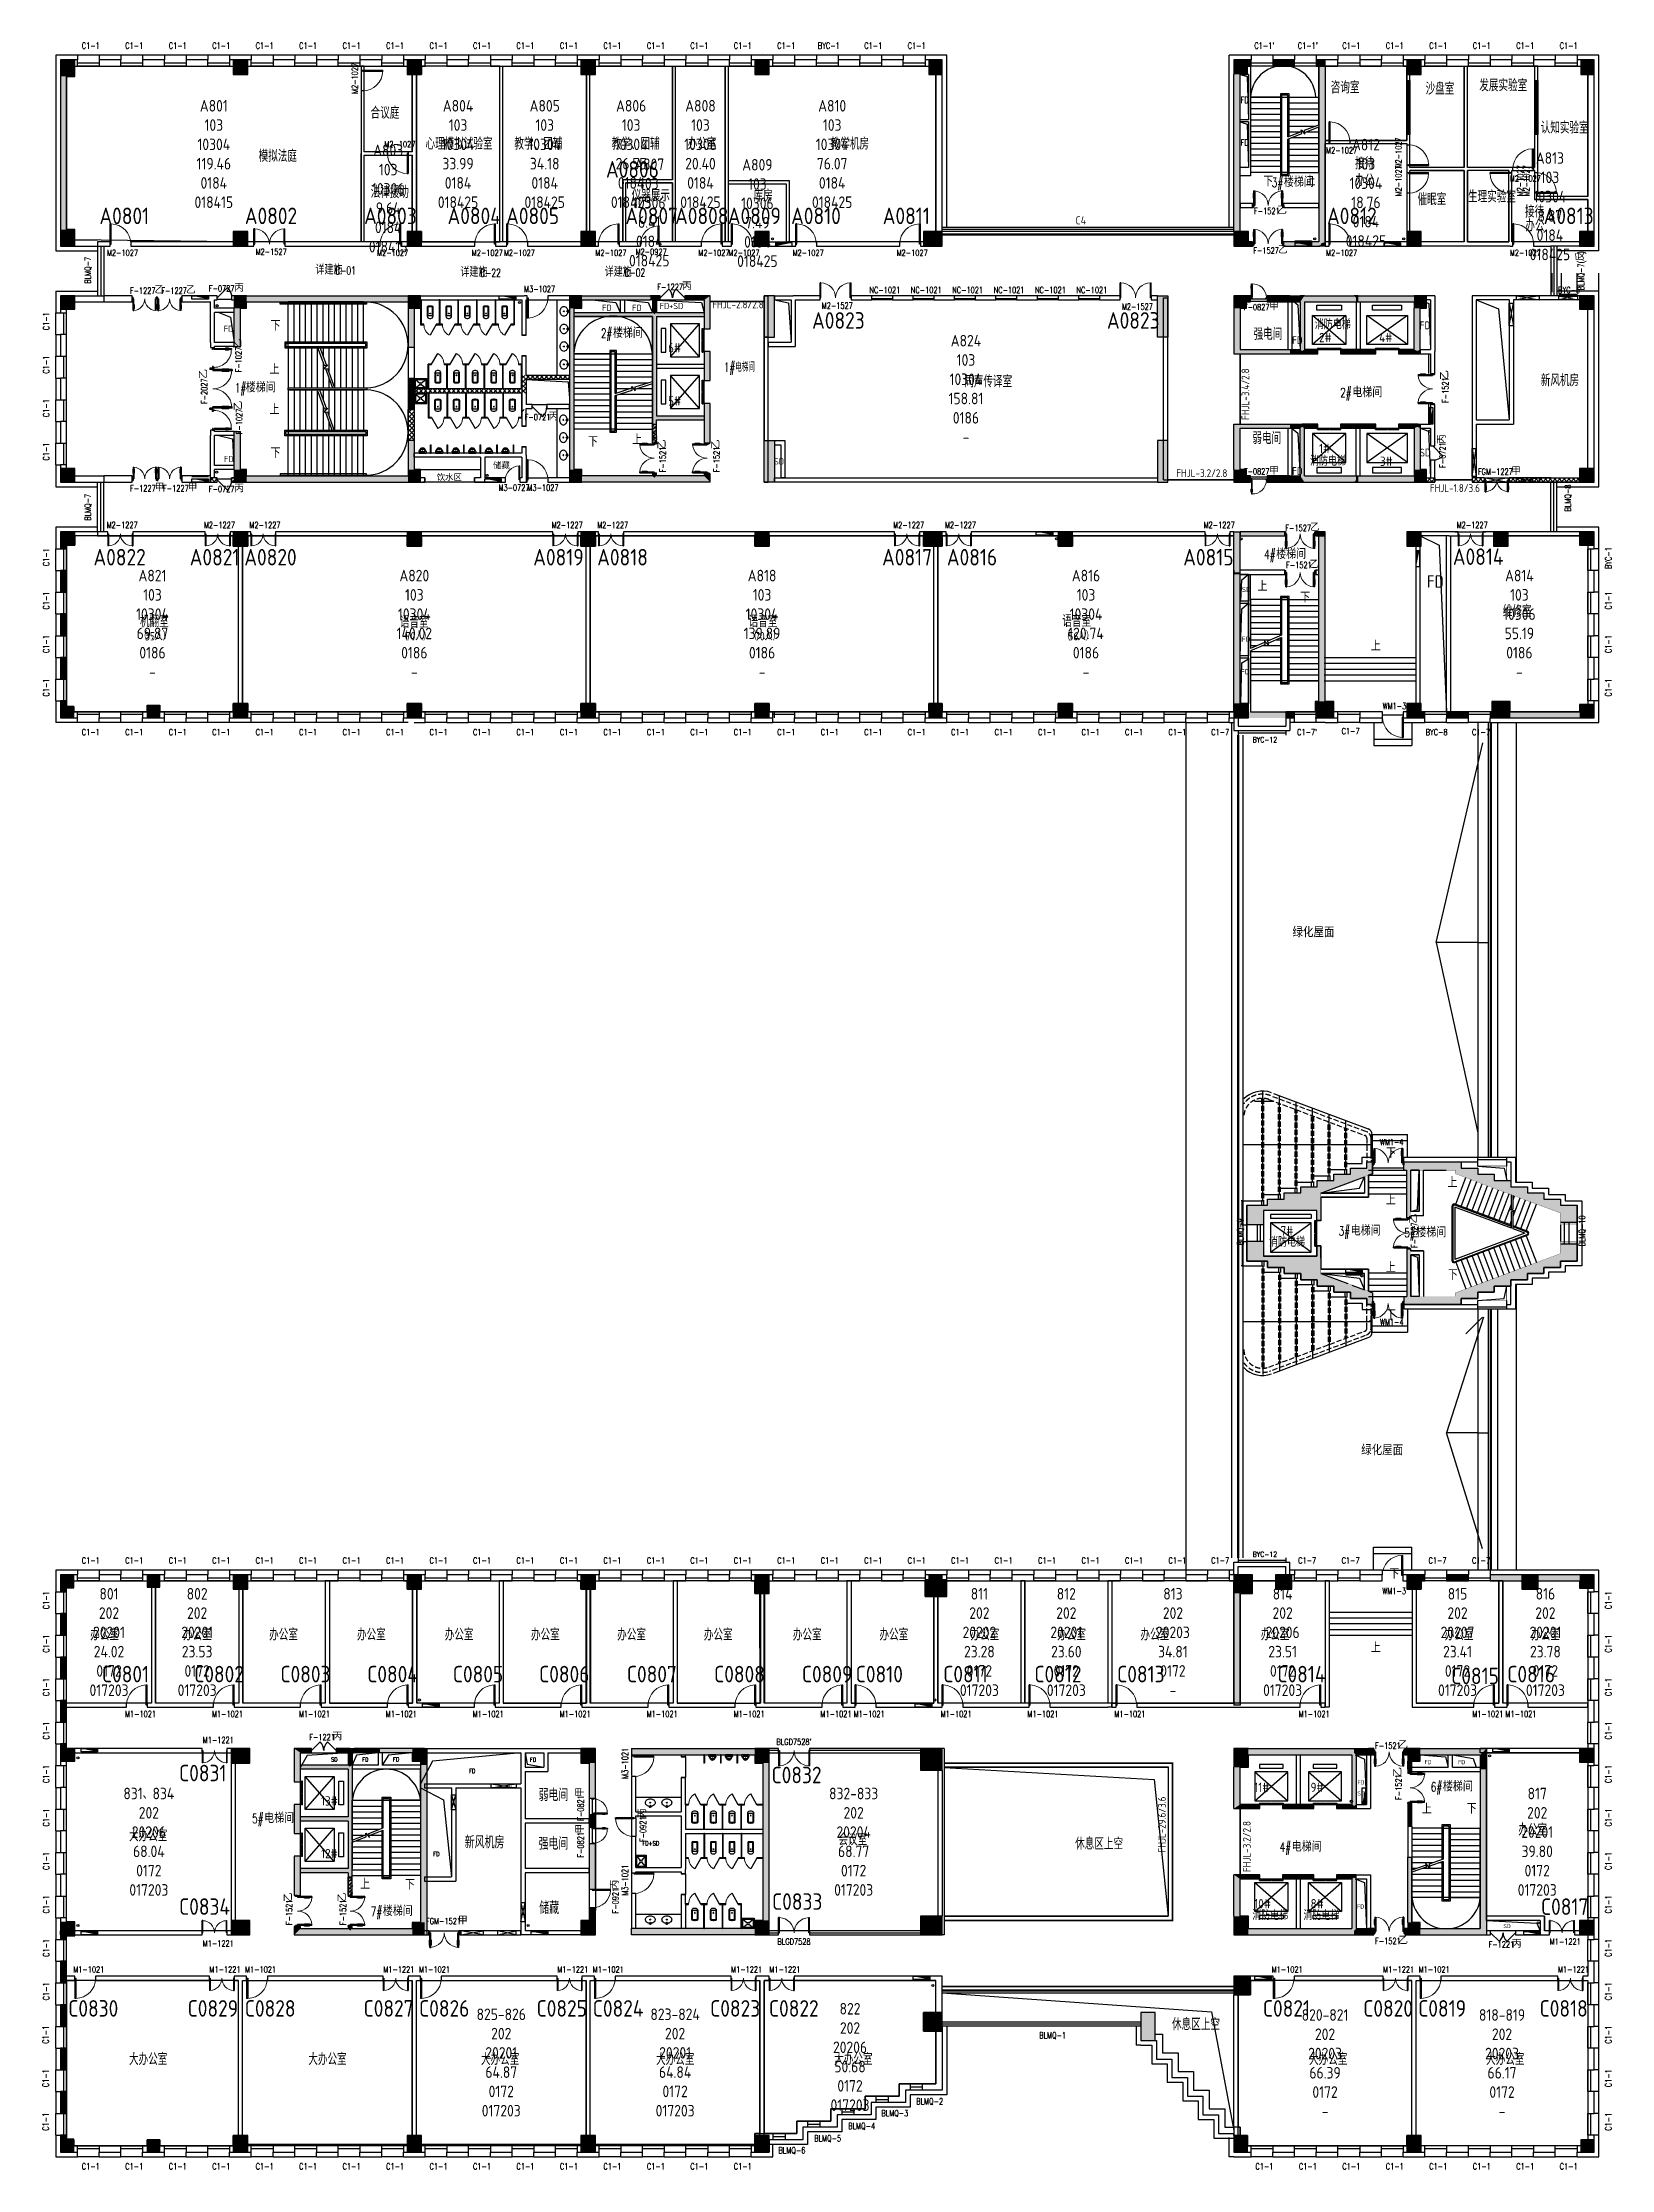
# Model space of a CAD drawing. Extents: x 1136392 to 1212190, y 313528 to 416301.
import ezdxf
from ezdxf.enums import TextEntityAlignment as Align

# ---------------------------------------------------------------- set-up
doc = ezdxf.new("R2010")
doc.units = 0
doc.header["$LTSCALE"] = 1000
doc.header["$MEASUREMENT"] = 0
doc.linetypes.add('DASH', pattern=[0.35, 0.25, -0.1])
for name, color, linetype in [('body', 30, 'Continuous'), ('name', 1, 'Continuous'), ('RM', 4, 'Continuous'), ('RM$', 5, 'Continuous'), ('RM$TXT', 5, 'Continuous'), ('消防', 222, 'Continuous')]:
    doc.layers.add(name, color=color, linetype=linetype)
doc.styles.add('-宋体', font='GBENOR.shx', dxfattribs={"bigfont": 'GBCBIG.shx'})
doc.styles.add('_HZTXT', font='txt.shx', dxfattribs={"width": 0.8, "bigfont": 'hztxt.shx'})
doc.styles.add('_TCH_DIM', font='SIMPLEX', dxfattribs={"bigfont": 'GBCBIG'})
doc.styles.add('_TCH_WINDOW', font='txt.shx', dxfattribs={"height": 3.5, "bigfont": 'hztxt.shx'})
doc.styles.get("Standard").update_dxf_attribs({"font": 'gbenor.shx', "bigfont": 'gbcbig.shx'})

msp = doc.modelspace()

# ---------------------------------------------------------------- texts
at = {"layer": 'body', "width": 0.705882}
for s, height, style, p in [('FD', 297.5, '_TCH_WINDOW', (1194274, 413372)), ('FD', 297.5, '_TCH_WINDOW', (1194281, 411320)), ('F-1521', 297.5, '_TCH_WINDOW', (1194920, 408012)), ('F-1527', 297.5, '_TCH_WINDOW', (1194885, 406102)), ('C-01', 382.5, '_TCH_DIM', (1150525, 405096, 0)), ('C-22', 382.5, '_TCH_DIM', (1157530, 404984, 0)), ('C-02', 382.5, '_TCH_DIM', (1164503, 404993, 0)), ('F-1227', 297.5, '_TCH_WINDOW', (1166093, 404344)), ('F-0827', 297.5, '_TCH_WINDOW', (1194428, 403365)), ('F-0827', 297.5, '_TCH_WINDOW', (1194428, 395427)), ('FGM-1227', 297.5, '_TCH_WINDOW', (1205735, 395415)), ('F-0727', 297.5, '_TCH_WINDOW', (1144425, 394575)), ('F-1521', 297.5, '_TCH_WINDOW', (1196471, 390904)), ('BYC-12', 255, '_TCH_WINDOW', (1194854, 382486)), ('WM1-4', 297.5, '_TCH_WINDOW', (1201003, 363019)), ('WM1-4', 297.5, '_TCH_WINDOW', (1201004, 354329)), ('BYC-12', 255, '_TCH_WINDOW', (1194854, 343124)), ('F-1221', 297.5, '_TCH_WINDOW', (1149278, 334268)), ('F-1521', 297.5, '_TCH_WINDOW', (1200771, 333857)), ('F-1521', 297.5, '_TCH_WINDOW', (1200771, 324415)), ('F-1221', 297.5, '_TCH_WINDOW', (1206253, 324252)), ('BLMQ-1', 297.5, '_TCH_WINDOW', (1184544, 319859)), ('BLMQ-2', 297.5, '_TCH_WINDOW', (1178601, 316674)), ('BLMQ-4', 297.5, '_TCH_WINDOW', (1175316, 315476)), ('BLMQ-3', 297.5, '_TCH_WINDOW', (1176916, 316098)), ('BLMQ-6', 297.5, '_TCH_WINDOW', (1171947, 314301)), ('BLMQ-5', 297.5, '_TCH_WINDOW', (1173674, 314882))]:
    msp.add_text(s, height=height, dxfattribs=dict(at, style=style)).set_placement(p)
at = {"layer": 'body'}
for s, height, style, p in [('下', 506, '_TCH_DIM', (1195369, 409350)), ('上', 506, '_TCH_DIM', (1197406, 409373)), ('乙', 350, '_TCH_WINDOW', (1196040, 408012)), ('C4', 400, '-宋体', (1186302, 407509)), ('乙', 350, '_TCH_WINDOW', (1196075, 406102)), ('详建施', 434, '_TCH_DIM', (1149577, 405096, 0)), ('详建施', 434, '_TCH_DIM', (1156582, 404984, 0)), ('详建施', 434, '_TCH_DIM', (1163555, 404993, 0)), ('丙', 350, '_TCH_WINDOW', (1167283, 404344)), ('下', 506, '_TCH_DIM', (1147409, 402374, 1500)), ('甲', 350, '_TCH_WINDOW', (1195653, 403365)), ('上', 506, '_TCH_DIM', (1147361, 400274)), ('上', 506, '_TCH_DIM', (1147361, 398330)), ('下', 506, '_TCH_DIM', (1147409, 396230)), ('下', 506, '_TCH_DIM', (1162744, 396767)), ('上', 506, '_TCH_DIM', (1164884, 396875)), ('甲', 350, '_TCH_WINDOW', (1195653, 395427)), ('甲', 350, '_TCH_WINDOW', (1207345, 395415)), ('丙', 350, '_TCH_WINDOW', (1145650, 394575)), ('乙', 350, '_TCH_WINDOW', (1197591, 390904)), ('上', 506, '_TCH_DIM', (1195088, 389784)), ('下', 506, '_TCH_DIM', (1197152, 389254)), ('上', 506, '_TCH_DIM', (1200561, 386901)), ('下', 506, '_TCH_DIM', (1201300, 362396)), ('上', 506, '_TCH_DIM', (1204264, 360975)), ('上', 506, '_TCH_DIM', (1201286, 360129)), ('上', 506, '_TCH_DIM', (1201286, 356875)), ('下', 506, '_TCH_DIM', (1204292, 356514)), ('下', 506, '_TCH_DIM', (1201300, 354578)), ('下', 506, '_TCH_DIM', (1201462, 342067)), ('上', 506, '_TCH_DIM', (1200561, 338503)), ('丙', 350, '_TCH_WINDOW', (1150398, 334268)), ('乙', 350, '_TCH_WINDOW', (1201891, 333857)), ('上', 506, '_TCH_DIM', (1203029, 330703)), ('下', 506, '_TCH_DIM', (1205198, 330726)), ('上', 506, '_TCH_DIM', (1151733, 327073)), ('下', 506, '_TCH_DIM', (1153901, 327049)), ('乙', 350, '_TCH_WINDOW', (1201891, 324415)), ('丙', 350, '_TCH_WINDOW', (1207373, 324252))]:
    msp.add_text(s, height=height, dxfattribs=dict(at, style=style)).set_placement(p)
at = {"layer": 'body', "style": '_TCH_WINDOW'}
for s, rotation, p in [('反', 90, (1210869, 405729)), ('乙', 360, (1141801, 404165)), ('乙', 360, (1143318, 404165)), ('丙', 360, (1145650, 404270)), ('乙', 90, (1146010, 401515)), ('乙', 90, (1144353, 400054)), ('乙', 90, (1204316, 400002)), ('乙', 90, (1146037, 398524)), ('丙', 360, (1160840, 398053)), ('乙', 90, (1166503, 396652)), ('乙', 90, (1169103, 396652)), ('丙', 90, (1204177, 396901)), ('甲', 0, (1141810, 394615)), ('甲', 0, (1143404, 394615)), ('乙', 360, (1197626, 392695)), ('乙', 90, (1202816, 359237)), ('乙', 90, (1202053, 332502)), ('甲', 90, (1162541, 331529)), ('甲', 90, (1162541, 329751)), ('丙', 90, (1165553, 330501)), ('丙', 90, (1164223, 327051)), ('乙', 90, (1148453, 326452)), ('乙', 90, (1151053, 326452)), ('甲', 360, (1156460, 325377))]:
    msp.add_text(s, height=350, rotation=rotation, dxfattribs=at).set_placement(p)
at = {"layer": 'body', "style": '_TCH_WINDOW', "width": 0.705882}
for s, height, rotation, p in [(')', 298, 90, (1210869, 406079)), ('BLMQ-7', 297.5, 90, (1138726, 404644)), ('BLMQ-7(', 297.5, 90, (1210869, 404329)), ('F-1227', 297.5, 360, (1140611, 404165)), ('F-1227', 297.5, 360, (1142128, 404165)), ('F-0727', 297.5, 360, (1144425, 404270)), ('F-1027', 297.5, 90, (1146010, 400360)), ('F-2027', 297.5, 90, (1144353, 398829)), ('F-1521', 297.5, 90, (1204316, 398882)), ('F-1027', 297.5, 90, (1146037, 397369)), ('F-0721', 297.5, 360, (1159685, 398053)), ('F-0721', 297.5, 90, (1204177, 395746)), ('F-1521', 297.5, 90, (1166503, 395532)), ('F-1521', 297.5, 90, (1169103, 395532)), ('F-1227', 297.5, 0, (1140620, 394615)), ('F-1227', 297.5, 0, (1142214, 394615)), ('BLMQ-8', 297.5, 90, (1210230, 393640)), ('BLMQ-7', 297.5, 90, (1138726, 393190)), ('F-1527', 297.5, 360, (1196436, 392695)), ('BLMQ-9', 297.5, 90, (1194410, 358182)), ('F-1527', 297.5, 90, (1202816, 358047)), ('BLMQ-10', 297.5, 90, (1210919, 358129)), ('F-1521', 297.5, 90, (1202053, 331382)), ('F-0821', 297.5, 90, (1162541, 330374)), ('F-0921', 297.5, 90, (1165553, 329346)), ('F-0821', 297.5, 90, (1162541, 328596)), ('F-0921', 297.5, 90, (1164223, 325896)), ('F-1521', 297.5, 90, (1148453, 325332)), ('F-1521', 297.5, 90, (1151053, 325332)), ('FGM-1521', 297.5, 360, (1154920, 325377))]:
    msp.add_text(s, height=height, rotation=rotation, dxfattribs=at).set_placement(p)
at = {"layer": 'name'}
for s, height, style, p in [('咨询室', 578.7, '-宋体', (1198626, 413844)), ('沙盘室', 578.7, '-宋体', (1203210, 413786)), ('发展实验室', 578.7, '-宋体', (1205803, 413947)), ('合议庭', 578.7, '-宋体', (1152242, 412615)), ('认知实验室', 578.7, '-宋体', (1208771, 411901)), ('模拟法庭', 578.7, '-宋体', (1146831, 410533)), ('心理模拟试验室', 578.7, '-宋体', (1154894, 411125)), ('教学、团辅', 578.7, '-宋体', (1159188, 411125)), ('教学、团辅', 578.7, '-宋体', (1163889, 411125)), ('办公室', 578.7, '-宋体', (1167562, 411128)), ('教学机房', 578.7, '-宋体', (1174471, 411125)), ('A0806', 800, '-宋体', (1163613, 409774)), ('接待', 578.7, '-宋体', (1199804, 410175)), ('法律援助', 578.7, '-宋体', (1152242, 408790)), ('仪器展示', 578.7, '-宋体', (1164852, 408620)), ('库房', 578.7, '-宋体', (1170744, 408613)), ('楼梯间', 506.4, '_TCH_DIM', (1196365, 409320)), ('办公', 578.7, '-宋体', (1199804, 409351)), ('催眠室', 578.7, '-宋体', (1202820, 408441)), ('生理实验室', 578.7, '-宋体', (1205259, 408568)), ('A0801', 800, '-宋体', (1139141, 407525)), ('A0802', 800, '-宋体', (1146165, 407525)), ('A0803', 800, '-宋体', (1151928, 407525)), ('A0804', 800, '-宋体', (1155960, 407525)), ('A0805', 800, '-宋体', (1158790, 407525)), ('A0807', 800, '-宋体', (1164553, 407525)), ('A0808', 800, '-宋体', (1166952, 407525)), ('A0809', 800, '-宋体', (1169500, 407525)), ('A0810', 800, '-宋体', (1172557, 407525)), ('A0811', 800, '-宋体', (1176984, 407525)), ('A0812', 800, '-宋体', (1198449, 407525)), ('接待', 578.7, '-宋体', (1208011, 407841)), ('A0813', 800, '-宋体', (1208912, 407525)), ('办公', 578.7, '-宋体', (1208030, 407170)), ('A0823', 800, '-宋体', (1173570, 402472)), ('A0823', 800, '-宋体', (1187816, 402472)), ('楼梯间', 506.4, '_TCH_DIM', (1163952, 402030)), ('强电间', 578.7, '-宋体', (1194897, 401929)), ('FD', 375, '-宋体', (1196761, 401729)), ('FD', 375, '-宋体', (1202928, 402448)), ('楼梯间', 506.4, '_TCH_DIM', (1146210, 399395)), ('同声传译室', 578.7, '-宋体', (1180922, 399637)), ('新风机房', 578.7, '-宋体', (1208773, 399693)), ('电梯间', 506.4, '_TCH_DIM', (1199670, 399158)), ('弱电间', 578.7, '-宋体', (1194842, 396898)), ('储藏', 300, '_TCH_WINDOW', (1158158, 395694)), ('FD', 375, '-宋体', (1196761, 395407)), ('SD', 375, '-宋体', (1202928, 396299)), ('饮水区', 300, '_TCH_WINDOW', (1155437, 395125)), ('楼梯间', 506.4, '_TCH_DIM', (1195992, 391344)), ('FD', 600, '-宋体', (1203278, 389958)), ('机翻室', 578.7, '-宋体', (1141098, 388049)), ('语音室', 578.7, '-宋体', (1153651, 388017)), ('语音室', 578.7, '-宋体', (1170505, 388049)), ('语音室', 578.7, '-宋体', (1185658, 388065)), ('维修室', 578.7, '-宋体', (1206942, 388536)), ('（', 386, '-宋体', (1141062, 387415)), ('35', 400, '-宋体', (1141343, 387415)), ('人）', 385.8, '-宋体', (1141809, 387415)), ('（', 386, '-宋体', (1153648, 387415)), ('70', 400, '-宋体', (1153929, 387415)), ('人）', 385.8, '-宋体', (1154395, 387415)), ('（', 386, '-宋体', (1170527, 387415)), ('70', 400, '-宋体', (1170808, 387415)), ('人）', 385.8, '-宋体', (1171275, 387415)), ('（', 386, '-宋体', (1185662, 387415)), ('56', 400, '-宋体', (1185942, 387415)), ('人）', 385.8, '-宋体', (1186409, 387415)), ('绿化屋面', 506.4, '_TCH_WINDOW', (1196778, 373067)), ('电梯间', 506.4, '_TCH_DIM', (1199594, 358650)), ('楼梯间', 506.4, '_TCH_DIM', (1202764, 358571)), ('绿化屋面', 506.4, '_TCH_WINDOW', (1200100, 348042)), ('办公室', 578.7, '-宋体', (1138691, 339086)), ('办公室', 578.7, '-宋体', (1143177, 339086)), ('办公室', 578.7, '-宋体', (1147339, 339086)), ('办公室', 578.7, '-宋体', (1151584, 339086)), ('办公室', 578.7, '-宋体', (1155823, 339086)), ('办公室', 578.7, '-宋体', (1159990, 339086)), ('办公室', 578.7, '-宋体', (1164155, 339086)), ('办公室', 578.7, '-宋体', (1168341, 339086)), ('办公室', 578.7, '-宋体', (1172641, 339086)), ('办公室', 578.7, '-宋体', (1176826, 339086)), ('办公室', 578.7, '-宋体', (1181224, 339086)), ('办公室', 578.7, '-宋体', (1185410, 339086)), ('办公室', 578.7, '-宋体', (1189435, 339086)), ('办公室', 578.7, '-宋体', (1195247, 339086)), ('办公室', 578.7, '-宋体', (1204134, 339086)), ('办公室', 578.7, '-宋体', (1208312, 339086)), ('楼梯间', 506.4, '_TCH_DIM', (1204048, 331792)), ('大办公室', 578.7, '-宋体', (1140570, 329378)), ('电梯间', 506.4, '_TCH_DIM', (1147101, 330264)), ('办公室', 578.7, '-宋体', (1207692, 329657)), ('会议室', 578.7, '-宋体', (1174844, 329193)), ('休息区上空', 578.7, '-宋体', (1186279, 328982)), ('电梯间', 506.4, '_TCH_DIM', (1196744, 328882)), ('楼梯间', 506.4, '_TCH_DIM', (1152832, 325773)), ('休息区上空', 578.7, '-宋体', (1190959, 320254)), ('大办公室', 578.7, '-宋体', (1140570, 318571)), ('大办公室', 578.7, '-宋体', (1149234, 318571)), ('大办公室', 578.7, '-宋体', (1157572, 318571)), ('大办公室', 578.7, '-宋体', (1166034, 318571)), ('大办公室', 578.7, '-宋体', (1174637, 318571)), ('大办公室', 578.7, '-宋体', (1197580, 318571)), ('大办公室', 578.7, '-宋体', (1206136, 318571))]:
    msp.add_text(s, height=height, dxfattribs=dict(at, style=style)).set_placement(p)
for s, height, style, width, p in [('3#', 446.2, '_TCH_DIM', 0.705882, (1195780, 409320)), ('2#', 446.2, '_TCH_DIM', 0.705882, (1163367, 402030)), ('1#电梯间', 446.2, '_TCH_DIM', 0.705882, (1169305, 400391)), ('1#', 446.2, '_TCH_DIM', 0.705882, (1145685, 399395)), ('2#', 446.2, '_TCH_DIM', 0.705882, (1199085, 399158)), ('4#', 446.2, '_TCH_DIM', 0.705882, (1195407, 391344)), ('3#', 446.2, '_TCH_DIM', 0.705882, (1199009, 358650)), ('5#', 446.2, '_TCH_DIM', 0.705882, (1202179, 358571)), ('SD', 200, '_HZTXT', 0.8, (1150330, 333237)), ('FD', 200, '_HZTXT', 0.8, (1151836, 333236)), ('FD', 200, '_HZTXT', 0.8, (1153323, 333242)), ('FD', 200, '_HZTXT', 0.8, (1159941, 333226)), ('FD', 200, '_HZTXT', 0.8, (1157002, 332685)), ('弱电间', 600, '_HZTXT', 0.8, (1160354, 331327)), ('6#', 446.2, '_TCH_DIM', 0.705882, (1203463, 331792)), ('5#', 446.2, '_TCH_DIM', 0.705882, (1146516, 330264)), ('FD', 200, '_HZTXT', 0.8, (1155273, 328673)), ('新风机房', 600, '_HZTXT', 0.8, (1156786, 329042)), ('强电间', 600, '_HZTXT', 0.8, (1160354, 328976)), ('FD+SD', 200, '_HZTXT', 0.8, (1165374, 329184)), ('4#', 446.2, '_TCH_DIM', 0.705882, (1196159, 328882)), ('7#', 446.2, '_TCH_DIM', 0.705882, (1152247, 325773)), ('储藏', 600, '_HZTXT', 0.8, (1160389, 325870))]:
    msp.add_text(s, height=height, dxfattribs=dict(at, style=style, width=width)).set_placement(p)
for s, height, p in [('FD', 300, (1163425, 403334)), ('FD', 300, (1164878, 403334)), ('FD+SD', 300, (1166205, 403420)), ('消防电梯', 434, (1197856, 402454)), ('FD', 300, (1145147, 402323)), ('FD', 300, (1145158, 396027)), ('SD', 300, (1171732, 395912)), ('FD', 200, (1203163, 333111)), ('FD', 200, (1204782, 333111)), ('FD', 200, (1199915, 332130)), ('SD', 200, (1199915, 331600)), ('消防电梯', 434, (1194836, 325583)), ('FD', 200, (1199900, 326135)), ('SD', 200, (1206968, 325189))]:
    msp.add_text(s, height=height, dxfattribs=at).set_placement(p)
at = {"layer": 'name', "style": '-宋体'}
for s, p in [('A0822', (1138853, 391833)), ('A0821', (1143503, 391833)), ('A0820', (1146141, 391833)), ('A0819', (1160099, 391833)), ('A0818', (1163188, 391833)), ('A0817', (1176953, 391833)), ('A0816', (1180082, 391833)), ('A0815', (1191501, 391833)), ('A0814', (1204528, 391858)), ('C0801', (1139261, 337863)), ('C0802', (1143718, 337863)), ('C0803', (1147885, 337863)), ('C0804', (1152077, 337863)), ('C0805', (1156214, 337863)), ('C0806', (1160382, 337863)), ('C0807', (1164622, 337863)), ('C0808', (1168837, 337863)), ('C0809', (1173077, 337863)), ('C0810', (1175679, 337863)), ('C0811', (1179906, 337863)), ('C0812', (1184310, 337863)), ('C0813', (1188308, 337863)), ('C0814', (1196049, 337863)), ('C0815', (1204445, 337775)), ('C0816', (1207156, 337863)), ('C0831', (1142988, 333082)), ('C0832', (1171612, 332988)), ('C0833', (1171636, 326874)), ('C0834', (1142988, 326631)), ('C0817', (1208784, 326627)), ('C0830', (1137633, 321710)), ('C0829', (1143402, 321710)), ('C0828', (1146164, 321710)), ('C0827', (1151902, 321710)), ('C0826', (1154583, 321710)), ('C0825', (1160260, 321710)), ('C0824', (1162975, 321710)), ('C0823', (1168646, 321710)), ('C0822', (1171485, 321710)), ('C0821', (1195349, 321710)), ('C0820', (1200198, 321710)), ('C0819', (1202852, 321710)), ('C0818', (1208717, 321710))]:
    msp.add_text(s, height=800, dxfattribs=at).set_placement(p, align=Align.TOP_LEFT)
at = {"layer": 'RM$TXT', "char_height": 558.8, "attachment_point": 8}
for s, insert in [('A801^M^J103^M^J10304^M^J119.46^M^J0184^M^J018415^M^J', (1144666, 408307)), ('A804^M^J103^M^J10304^M^J33.99^M^J0184^M^J018425^M^J', (1156466, 408307)), ('A805^M^J103^M^J10304^M^J34.18^M^J0184^M^J018425^M^J', (1160653, 408307)), ('A806^M^J103^M^J10304^M^J26.55^M^J0184^M^J018425^M^J', (1164828, 408307)), ('A808^M^J103^M^J10306^M^J20.40^M^J0184^M^J018425^M^J', (1168178, 408307)), ('A810^M^J103^M^J10304^M^J76.07^M^J0184^M^J018425^M^J', (1174541, 408307)), ('A803^M^J103^M^J10306^M^J9.64^M^J0184^M^J018415^M^J', (1153091, 406157)), ('A812^M^J103^M^J10304^M^J18.76^M^J0184^M^J018425^M^J', (1200328, 406432)), ('A807^M^J103^M^J10306^M^J6.41^M^J0184^M^J018425^M^J', (1165703, 405482)), ('A809^M^J103^M^J10306^M^J7.49^M^J0184^M^J018425^M^J', (1170928, 405457)), ('A813^M^J103^M^J10304^M^J8.87^M^J0184^M^J018425^M^J', (1209216, 405782)), ('A824^M^J103^M^J10304^M^J158.81^M^J0186^M^J-^M^J', (1181003, 396957)), ('A821^M^J103^M^J10304^M^J69.87^M^J0186^M^J-^M^J', (1141703, 385607)), ('A820^M^J103^M^J10304^M^J140.02^M^J0186^M^J-^M^J', (1154353, 385607)), ('A818^M^J103^M^J10304^M^J139.89^M^J0186^M^J-^M^J', (1171153, 385607)), ('A816^M^J103^M^J10304^M^J120.74^M^J0186^M^J-^M^J', (1186803, 385607)), ('A814^M^J103^M^J10306^M^J55.19^M^J0186^M^J-^M^J', (1207741, 385607)), ('801^M^J202^M^J20201^M^J24.02^M^J0172^M^J017203^M^J', (1139603, 336407)), ('802^M^J202^M^J20201^M^J23.53^M^J0172^M^J017203^M^J', (1143861, 336407)), ('811^M^J202^M^J20202^M^J23.28^M^J0172^M^J017203^M^J', (1181653, 336407)), ('812^M^J202^M^J20201^M^J23.60^M^J0172^M^J017203^M^J', (1185853, 336407)), ('813^M^J202^M^J20203^M^J34.81^M^J0172^M^J-^M^J', (1191003, 336407)), ('814^M^J202^M^J20206^M^J23.51^M^J0172^M^J017203^M^J', (1196303, 336407)), ('815^M^J202^M^J20207^M^J23.41^M^J0172^M^J017203^M^J', (1204753, 336407)), ('816^M^J202^M^J20201^M^J23.78^M^J0172^M^J017203^M^J', (1208999, 336407)), ('831、834^M^J202^M^J20206^M^J68.04^M^J0172^M^J017203^M^J', (1141528, 326757)), ('832-833^M^J202^M^J20204^M^J68.77^M^J0172^M^J017203^M^J', (1175578, 326757)), ('817^M^J202^M^J20201^M^J39.80^M^J0172^M^J017203^M^J', (1208603, 326757)), ('825-826^M^J202^M^J20201^M^J64.87^M^J0172^M^J017203^M^J', (1158553, 316088)), ('823-824^M^J202^M^J20201^M^J64.84^M^J0172^M^J017203^M^J', (1166953, 316088)), ('822^M^J202^M^J20206^M^J50.68^M^J0172^M^J017203^M^J', (1175403, 316357)), ('820-821^M^J202^M^J20203^M^J66.39^M^J0172^M^J-^M^J', (1198353, 316057)), ('818-819^M^J202^M^J20203^M^J66.17^M^J0172^M^J-^M^J', (1206903, 316057))]:
    msp.add_mtext(s, dxfattribs=dict(at, insert=insert))
at = {"layer": '消防', "style": '-宋体'}
for s, p in [('FHJL-2.8/2.8', (1168749, 403455)), ('FHJL-3.2/2.8', (1191166, 395307)), ('FHJL-1.8/3.6', (1203413, 394584))]:
    msp.add_text(s, height=375, dxfattribs=at).set_placement(p)
for s, p in [('FHJL-3.4/2.8', (1194690, 398065)), ('FHJL-29.6/3.6', (1190658, 328842)), ('FHJL-3.2/2.8', (1194758, 327898))]:
    msp.add_text(s, height=375, rotation=90, dxfattribs=at).set_placement(p)

# ---------------------------------------------------------------- blocks, each defined once
blk = doc.blocks.new('$TCHSYS$LDOR22D')
for p, q in [((-0.517, 0.833), (-0.017, 0.833)), ((-0.517, 0.833), (-0.517, 0.667)), ((-0.517, 0.667), (-0.017, 0.667)), ((-0.5, 0.5), (0.5, 0.5)), ((-0.017, 0.833), (-0.017, 0.667)), ((0.017, 0.833), (0.017, 0.667)), ((0.017, 0.833), (0.517, 0.833)), ((0.017, 0.667), (0.517, 0.667)), ((0.517, 0.833), (0.517, 0.667))]:
    blk.add_line(p, q)
blk = doc.blocks.new('$DorLib2D$00000011')
for p, q in [((-0.5, 0.004), (-0.433, 0.004)), ((-0.5, 0.004), (-0.5, -0.062)), ((-0.483, 0.396), (-0.467, 0.396)), ((-0.483, 0.235), (-0.467, 0.235)), ((-0.467, 0.471), (-0.467, -0.062)), ((-0.467, 0.471), (-0.433, 0.471)), ((-0.433, 0.471), (-0.433, 0.004)), ((-0.417, 0.396), (-0.433, 0.396)), ((-0.417, 0.235), (-0.433, 0.235)), ((0.417, 0.396), (0.433, 0.396)), ((0.417, 0.235), (0.433, 0.235)), ((0.433, 0.471), (0.433, 0.004)), ((0.467, 0.471), (0.433, 0.471)), ((0.5, 0.004), (0.433, 0.004)), ((0.467, 0.471), (0.467, -0.062)), ((0.483, 0.396), (0.467, 0.396)), ((0.483, 0.235), (0.467, 0.235)), ((0.5, 0.004), (0.5, -0.062)), ((-0.5, -0.062), (-0.467, -0.062)), ((0.5, -0.062), (0.467, -0.062))]:
    blk.add_line(p, q)
at = {"lineweight": 13}
for p, q in [((-0.483, 0.396), (-0.483, 0.235)), ((-0.417, 0.396), (-0.417, 0.235)), ((0.417, 0.396), (0.417, 0.235)), ((0.483, 0.396), (0.483, 0.235))]:
    blk.add_line(p, q, dxfattribs=at)
for centre, start, end in [((-0.467, 0.004), 0, 85.904), ((0.467, 0.004), 94.096, 180)]:
    blk.add_arc(centre, 0.467, start, end, dxfattribs=at)
blk = doc.blocks.new('cde')
at = {"layer": '消防'}
blk.add_hatch(color=256, dxfattribs=at).paths.add_polyline_path([(-873427, -271674), (-874227, -271674), (-873427, -271834)])
blk.add_lwpolyline([(-874227, -271674), (-873427, -271674), (-873427, -271834), (-874227, -271834)], close=True, dxfattribs=at)
blk = doc.blocks.new('dxwq')
at = {"layer": 'name'}
for s, height, p in [('6#', 450, (-1141361, -312819)), ('2#', 450, (-1109914, -312322)), ('4#', 450, (-1107011, -312322)), ('5#', 450, (-1141361, -315384)), ('1#', 450, (-1109914, -317678)), ('消防电梯', 434, (-1110352, -318289)), ('3#', 450, (-1106969, -318302)), ('消防电梯', 434, (-1112332, -356027)), ('7#', 450, (-1111771, -355483)), ('11#', 450, (-1113045, -382377)), ('9#', 450, (-1110324, -382377)), ('13#', 450, (-1158128, -383031)), ('12#', 450, (-1158128, -385577)), ('10#', 450, (-1113045, -388000)), ('消防电梯', 434, (-1110671, -388562)), ('8#', 450, (-1110324, -388000))]:
    blk.add_text(s, height=height, dxfattribs=at).set_placement(p)
blk = doc.blocks.new('dsssw')
at = {"layer": 'body'}
for p, q in [((1064289, 722723), (1064489, 722723)), ((1064289, 721623), (1064289, 722723)), ((1064289, 722723), (1064489, 721623)), ((1064289, 721623), (1064489, 722723)), ((1064489, 722723), (1064489, 721623)), ((1064639, 723073, 1000), (1065739, 723073, 1000)), ((1064639, 722874, 1000), (1064639, 723073, 1000)), ((1064639, 723073, 1000), (1065739, 722874, 1000)), ((1065739, 723073), (1064639, 722874, 1000)), ((1065739, 722874, 1000), (1064639, 722874, 1000)), ((1065739, 723073, 1000), (1065739, 722874, 1000)), ((1066689, 723073, 10000), (1067589, 723073, 10000)), ((1066689, 722874, 10000), (1066689, 723073, 10000)), ((1066689, 723073, 10000), (1067589, 722874, 10000)), ((1067589, 723073), (1066689, 722874, 10000)), ((1067589, 722874, 10000), (1066689, 722874, 10000)), ((1067589, 723073, 10000), (1067589, 722874, 10000)), ((1064489, 721623), (1064289, 721623)), ((1062489, 715698, 20000), (1062687, 715698, 20000)), ((1062489, 714348, 20000), (1062489, 715698, 20000)), ((1062489, 715698, 20000), (1062687, 714348, 20000)), ((1062489, 714348), (1062687, 715698, 20000)), ((1062687, 715698, 20000), (1062687, 714348, 20000)), ((1062687, 714348, 20000), (1062489, 714348, 20000)), ((1063134, 714273), (1064234, 714273)), ((1063134, 714071), (1063134, 714273)), ((1064234, 714273), (1063134, 714073)), ((1063134, 714273), (1064234, 714071)), ((1064234, 714273), (1064234, 714071)), ((1064639, 714273), (1065739, 714273)), ((1064639, 714073), (1064639, 714273)), ((1065739, 714273), (1064639, 714073)), ((1064639, 714273), (1065739, 714073)), ((1065739, 714273), (1065739, 714073)), ((1064234, 714071), (1063134, 714071)), ((1065739, 714073), (1064639, 714073))]:
    blk.add_line(p, q, dxfattribs=at)
blk = doc.blocks.new('fw1')
at = {"layer": 'body'}
for p, q in [((2130523, 440580), (2130576, 441599)), ((2130576, 441599), (2130896, 441870)), ((2130896, 440580), (2130496, 440580)), ((2130497, 437930), (2130576, 440209)), ((2130576, 440209), (2130896, 440480)), ((2130523, 435630), (2130576, 437595)), ((2130576, 437595), (2130896, 437790)), ((2130897, 435630), (2130497, 435630)), ((2130897, 435630), (2130497, 435630))]:
    blk.add_line(p, q, dxfattribs=at)
for points in [[(2130496, 441870), (2130896, 441870), (2130896, 440580), (2130496, 440580)], [(2130496, 440480), (2130896, 440480), (2130896, 437930), (2130497, 437930)], [(2130497, 437830), (2130896, 437830), (2130896, 435630), (2130497, 435630)]]:
    blk.add_lwpolyline(points, close=True, dxfattribs=at)
at = {"layer": 'name', "style": '-宋体'}
for s, p in [('SD', (2130570, 441014)), ('FD', (2130570, 438610)), ('FD', (2130531, 437042))]:
    blk.add_text(s, height=250, dxfattribs=at).set_placement(p)
blk = doc.blocks.new('$WINLIB2D$00000004')
for p, q in [((-0.5, 0.5), (0.5, 0.5)), ((-0.5, 0.241), (0.5, 0.241)), ((-0.5, -0.5), (0.5, -0.5))]:
    blk.add_line(p, q)
blk = doc.blocks.new('$DorLib2D$00000002')
for p, q in [((-0.5, 0), (-0.5, 0.4875)), ((-0.475, 0.4875), (-0.5, 0.4875)), ((-0.475, 0), (-0.475, 0.4875)), ((0.475, 0), (0.475, 0.4875)), ((0.475, 0.4875), (0.5, 0.4875)), ((0.5, 0), (0.5, 0.4875)), ((-0.5, 0), (-0.475, 0)), ((0.5, 0), (0.475, 0))]:
    blk.add_line(p, q)
at = {"lineweight": 13}
for centre, start, end in [((-0.4875, 0), 0, 88.530716), ((0.4875, 0), 91.469284, 180)]:
    blk.add_arc(centre, 0.4875, start, end, dxfattribs=at)
blk = doc.blocks.new('$DorLib2D$00000001')
for p, q in [((0.45, 0.975), (0.5, 0.975)), ((0.45, 0), (0.45, 0.975)), ((0.5, 0), (0.45, 0)), ((0.5, 0), (0.5, 0.975))]:
    blk.add_line(p, q)
at = {"lineweight": 13}
blk.add_arc((0.475, 0), 0.975, 91.46928, 180, dxfattribs=at)
blk = doc.blocks.new('$DorLib2D$00000009')
for p, q in [((-0.49, 0.08), (-0.45, 0.08)), ((-0.49, 0), (-0.49, 0.08)), ((-0.45, 0.08), (-0.45, 0.04)), ((-0.45, 0.04), (-0.41, 0.04)), ((-0.41, 0.04), (-0.41, 0)), ((0.41, 0.78), (0.38, 0.78)), ((0.41, 0.62), (0.38, 0.62)), ((0.41, 0.91), (0.41, 0.08)), ((0.45, 0.91), (0.41, 0.91)), ((0.41, 0.08), (0.45, 0.08)), ((0.45, 0.04), (0.41, 0.04)), ((0.41, 0.04), (0.41, 0)), ((0.45, 0.08), (0.45, 0.91)), ((0.49, 0.78), (0.45, 0.78)), ((0.49, 0.62), (0.45, 0.62)), ((0.5, 0.08), (0.45, 0.08)), ((0.45, 0.08), (0.45, 0.04)), ((0.5, 0), (0.5, 0.08)), ((-0.49, 0), (-0.49, 0)), ((-0.41, 0), (-0.49, 0)), ((0.41, 0), (0.5, 0)), ((0.5, 0), (0.5, 0))]:
    blk.add_line(p, q)
at = {"lineweight": 13}
for p, q in [((0.38, 0.78), (0.38, 0.62)), ((0.49, 0.78), (0.49, 0.62))]:
    blk.add_line(p, q, dxfattribs=at)
blk.add_arc((0.37, 0.08), 0.825, 87.134, 180.0717, dxfattribs=at)
blk = doc.blocks.new('$DorLib2D$00000114')
at = {"color": 0}
blk.add_line((0.5, 0), (-0.21, 0.71), dxfattribs=at)
blk.add_arc((0.5, 0), 1, 135, 180, dxfattribs=at)
blk = doc.blocks.new('$lvtry$00000201')
for p, q in [((-140, -40, 0), (-140, -480, 0)), ((140, -470, 0), (-140, -470, 0)), ((-110, -40, 0), (-110, -470, 0)), ((100, 0, 0), (-100, 0, 0)), ((100, -30, 0), (-100, -30, 0)), ((-30, -590, 0), (30, -590, 0)), ((110, -470, 0), (110, -40, 0)), ((140, -480, 0), (140, -40, 0))]:
    blk.add_line(p, q)
blk.add_circle((0, -359, 0), 20)
for centre, radius, start, end in [((-100, -40, 0), 40, 90, 180), ((-30, -480, 0), 110, 180, 270), ((-100, -40, 0), 10, 90, 180), ((30, -480, 0), 110, 270, 0), ((100, -40, 0), 40, 0, 90), ((100, -40, 0), 10, 0, 90)]:
    blk.add_arc(centre, radius, start, end)
blk.add_point((0, 0))
blk = doc.blocks.new('$TCHSYS$APDOOR2D')
blk.add_line((0.5, 0), (0, 0.87))
at = {"lineweight": 13}
blk.add_arc((0.5, 0), 1, 120, 180, dxfattribs=at)
blk = doc.blocks.new('$lvtry$00000194')
for p, q in [((-17, -27, 0), (-17, -17, 0)), ((17, -27, 0), (17, -17, 0))]:
    blk.add_line(p, q)
at = {"elevation": 0}
blk.add_lwpolyline([(14, -39, -0.0673736), (92, -53, -0.0881515), (166, -93, -0.1052687), (218, -155, -0.1216849), (235, -224, -0.1216849), (218, -292, -0.1052687), (166, -355, -0.0881515), (92, -394, -0.0789663), (0, -409, -0.0789663), (-92, -394, -0.0881515), (-166, -355, -0.1052687), (-218, -292, -0.1216849), (-235, -224, -0.1216849), (-218, -155, -0.1052687), (-166, -93, -0.0881515), (-92, -53, -0.059935), (-23, -40, -0.059935)], format="xyb", dxfattribs=at)
for centre, radius in [((0, -221, 0), 20), ((0, -27, 0), 16.7), ((0, -221, 0), 15)]:
    blk.add_circle(centre, radius)
for centre, radius, start, end in [((-40, -17, 0), 10.1, 106.60956, 258.16482), ((-64, 250, 0), 259, 274.70692, 282.37316), ((-75, -197, 0), 173, 71.36005, 79.18732), ((-29, -63, 0), 6.77, 155.34398, 308.32242), ((-171, 35, 0), 166, 324.84107, 338.13372), ((-171, 35, 0), 170, 324.84107, 331.35233), ((-29, -63, 0), 3.37, 155.34398, 308.32242), ((100, -178, 0), 170, 132.31406, 138.82532), ((100, -178, 0), 166, 125.53268, 138.82532), ((-12, -42, 0), 10.6, 201.89238, 261.77402), ((0, -17, 0), 16.7, 0, 180), ((-381, -99, 0), 372, 2.39824, 6.76269), ((0, -80, 0), 9.9, 201.78369, 338.21631), ((64, 250, 0), 259, 257.62684, 265.29308), ((381, -99, 0), 372, 170.10083, 177.60176), ((75, -197, 0), 173, 100.81268, 110.41907), ((40, -17, 0), 10.1, 281.83518, 73.39044)]:
    blk.add_arc(centre, radius, start, end)
blk.add_point((0, -17, 0))
blk = doc.blocks.new('$DorLib2D$00000116')
at = {"color": 0}
for p, q in [((-0.5, 0), (-0.146, 0.354)), ((0.5, 0), (0.146, 0.354))]:
    blk.add_line(p, q, dxfattribs=at)
for centre, start, end in [((-0.5, 0), 0, 45), ((0.5, 0), 135, 180)]:
    blk.add_arc(centre, 0.5, start, end, dxfattribs=at)
blk = doc.blocks.new('$lvtry$00000221')
for p, q in [((-170, 0, 0), (170, 0, 0)), ((-170, -61, 0), (-170, 0, 0)), ((-162, -88, 0), (-69, -231, 0)), ((-124, -91, 0), (-43, -216, 0)), ((-116, -76, 0), (116, -76, 0)), ((43, -216, 0), (124, -91, 0)), ((69, -231, 0), (162, -88, 0)), ((170, -61, 0), (170, 0, 0))]:
    blk.add_line(p, q)
for centre, radius in [((0, -177, 0), 20), ((0, -38, 0), 17.7)]:
    blk.add_circle(centre, radius)
for centre, radius, start, end in [((-120, -61, 0), 50, 180, 213.0863), ((-116, -86, 0), 10, 90, 213.0863), ((0, -191, 0), 80, 210, 330), ((0, -191, 0), 50, 210, 330), ((116, -86, 0), 10, 326.9137, 90), ((120, -61, 0), 50, 326.9137, 0)]:
    blk.add_arc(centre, radius, start, end)
blk.add_point((0, -38, 0))
blk = doc.blocks.new('$lvtry$00000012')
for p, q in [((-250, -50, 0), (-39, -219, 0)), ((-250, -450, 0), (-39, -281, 0)), ((39, -219, 0), (250, -50, 0)), ((39, -281, 0), (250, -450, 0))]:
    blk.add_line(p, q)
at = {"elevation": 0}
for points in [[(300, -500), (300, 0), (-300, 0), (-300, -500)], [(250, -450), (250, -50), (-250, -50), (-250, -450)]]:
    blk.add_lwpolyline(points, close=True, dxfattribs=at)
blk.add_circle((0, -250, 0), 50)
blk = doc.blocks.new('$TCHSYS$WIN2D')
for p, q in [((-0.5, 0.5), (0.5, 0.5)), ((0.5, 0.167), (-0.5, 0.167)), ((0.5, -0.167), (-0.5, -0.167)), ((-0.5, -0.5), (0.5, -0.5))]:
    blk.add_line(p, q)

# ---------------------------------------------------------------- hatches: boundary and pattern name
at = {"layer": 'body'}
for points in [[(1137253, 414665), (1137953, 414665), (1137953, 415465), (1137253, 415465)], [(1145603, 414764), (1146303, 414764), (1146303, 415465), (1145603, 415465)], [(1154003, 414764), (1154703, 414764), (1154703, 415465), (1154003, 415465)], [(1162403, 414764), (1163103, 414764), (1163103, 415465), (1162403, 415465)], [(1170803, 414764), (1171503, 414764), (1171503, 415465), (1170803, 415465)], [(1179203, 414764), (1179853, 414764), (1179853, 415465), (1179203, 415465)], [(1193953, 414764), (1194603, 414764), (1194603, 415465), (1193953, 415465)], [(1194603, 415465), (1194603, 415164), (1194778, 415164), (1194778, 415465)], [(1196878, 415465), (1195828, 415465), (1195828, 415164), (1196878, 415164)], [(1198353, 415465), (1197928, 415465), (1197928, 415164), (1198353, 415164)], [(1202303, 414764), (1203003, 414764), (1203003, 415465), (1202303, 415465)], [(1210703, 414764), (1211353, 414764), (1211353, 415465), (1210703, 415465)], [(1137253, 407265), (1137553, 407265), (1137553, 414665), (1137253, 414665)], [(1194253, 414764), (1193953, 414764), (1193953, 407164), (1194253, 407164)], [(1198053, 415164), (1198053, 406664), (1198170, 406598), (1198353, 406664), (1198353, 415164)], [(1137253, 406464), (1137953, 406464), (1137953, 407265), (1137253, 407265)], [(1145603, 406464), (1146303, 406464), (1146303, 407164), (1145603, 407164)], [(1154003, 406464), (1154703, 406464), (1154703, 407164), (1154003, 407164)], [(1162403, 406464), (1163103, 406464), (1163103, 407164), (1162403, 407164)], [(1170803, 406464), (1171503, 406464), (1171503, 407164), (1170803, 407164)], [(1178953, 406464), (1179853, 406464), (1179853, 407164), (1178953, 407164)], [(1193953, 406464), (1194653, 406464), (1194653, 407164), (1193953, 407164)], [(1202303, 406464), (1203003, 406464), (1203003, 407164), (1202303, 407164)], [(1210653, 406464), (1211353, 406464), (1211353, 407164), (1210653, 407164)], [(1194653, 406664), (1194653, 406464), (1194853, 406464), (1194853, 406664)], [(1198053, 406664), (1196353, 406664), (1196353, 406464), (1198103, 406464), (1198170, 406598)], [(1198053, 406464), (1198353, 406664), (1198170, 406598), (1198103, 406464)], [(1198353, 406664), (1198053, 406464), (1198353, 406464)], [(1137253, 403415), (1137953, 403415), (1137953, 404064), (1137253, 404064)], [(1145653, 403464), (1146253, 403464), (1146253, 404064), (1145653, 404064)], [(1146253, 404064), (1146253, 403764), (1154053, 403764), (1154053, 404064)], [(1154053, 403464), (1154653, 403464), (1154653, 404064), (1154053, 404064)], [(1161853, 404064), (1161853, 403464), (1162453, 403464), (1162453, 404064)], [(1162453, 404064), (1162453, 403864), (1164403, 403864), (1164403, 404064)], [(1164403, 404064), (1164403, 403864), (1165753, 403864), (1165753, 404064)], [(1165953, 403931), (1165953, 404064), (1165753, 404064), (1165753, 403864), (1165853, 403864)], [(1165953, 403931), (1165853, 403864), (1165853, 403264), (1165953, 403164), (1166053, 403264), (1166053, 403864)], [(1166053, 403864), (1166228, 403864), (1166228, 404064), (1165953, 404064), (1165953, 403931)], [(1168653, 404064), (1167428, 404064), (1167428, 403864), (1168353, 403864)], [(1168353, 403864), (1168353, 402464), (1168653, 402464), (1168653, 404064)], [(1171753, 404064), (1171253, 404064), (1171253, 402065), (1171753, 402065)], [(1190253, 404064), (1190753, 404064), (1190753, 402065), (1190253, 402065)], [(1193953, 403465), (1194553, 403465), (1194553, 404064), (1193953, 404064)], [(1194553, 403764), (1194753, 403764), (1194753, 404064), (1194553, 404064)], [(1196653, 404064), (1195553, 404064), (1195553, 403764), (1196653, 403764)], [(1196653, 404064), (1196653, 403764), (1197153, 403764), (1197253, 403915), (1197153, 404064)], [(1197153, 404064), (1197253, 403915), (1197353, 404064)], [(1197253, 403915), (1197153, 403764), (1197153, 401465), (1197253, 401398), (1197353, 401465), (1197353, 403764)], [(1197253, 403915), (1197353, 403764), (1199853, 403764), (1199853, 403965), (1199753, 404064), (1197353, 404064)], [(1199753, 404064), (1199853, 403965), (1199953, 404064)], [(1199853, 403965), (1199853, 403764), (1199953, 403764), (1199953, 404064)], [(1202653, 403764), (1202653, 404064), (1199953, 404064), (1199953, 403764)], [(1202653, 403465), (1203253, 403465), (1203253, 404064), (1202653, 404064)], [(1210653, 403415), (1211353, 403415), (1211353, 404064), (1210653, 404064)], [(1145953, 403464), (1145653, 403464), (1145653, 401614), (1145953, 401614)], [(1154353, 403464), (1154053, 403464), (1154053, 401564), (1154353, 401564)], [(1162053, 403464), (1161853, 403464), (1161853, 395664), (1162053, 395664)], [(1162053, 403064), (1164403, 403064), (1164403, 403264), (1162053, 403264)], [(1164403, 403264), (1164403, 403064), (1165853, 403064), (1165953, 403164), (1165853, 403264)], [(1165953, 403164), (1165853, 403064), (1165853, 400764), (1166053, 400764), (1166053, 403064)], [(1165953, 403164), (1166053, 403064), (1168353, 403064), (1168353, 403264), (1166053, 403264)], [(1194253, 403465), (1193953, 403465), (1193953, 401265), (1194253, 401465)], [(1202953, 403465), (1202653, 403465), (1202653, 401465), (1202820, 401398), (1202953, 401465)], [(1168653, 399964), (1168653, 401364), (1168353, 401364), (1168353, 399964)], [(1194253, 401465), (1193953, 401265), (1196653, 401265), (1196653, 401465)], [(1196653, 401465), (1196653, 401265), (1197253, 401265), (1197253, 401398), (1197153, 401465)], [(1197253, 401265), (1198003, 401265), (1198003, 401465), (1197353, 401465), (1197253, 401398)], [(1199953, 401465), (1199103, 401465), (1199103, 401265), (1199953, 401265)], [(1199953, 401265), (1200803, 401265), (1200803, 401465), (1199953, 401465)], [(1202653, 401465), (1201903, 401465), (1201903, 401265), (1202853, 401265), (1202820, 401398)], [(1202820, 401398), (1202853, 401265), (1202953, 401265), (1202953, 401465)], [(1154053, 400064), (1154053, 399552), (1154353, 399552), (1154353, 400064)], [(1166053, 400764), (1165853, 400764), (1165853, 398264), (1165987, 398198), (1166053, 398264)], [(1154053, 399564), (1154053, 398564), (1154353, 398564), (1154353, 399564)], [(1168653, 396964), (1168653, 398864), (1168353, 398864), (1168353, 396964)], [(1165853, 398264), (1165853, 396964), (1166053, 396964), (1166053, 398064), (1165987, 398198)], [(1165987, 398198), (1166053, 398064), (1168353, 398064), (1168353, 398264), (1166053, 398264)], [(1193953, 395665), (1194253, 395665), (1194253, 397665), (1193953, 397864)], [(1193953, 397864), (1194253, 397665), (1196653, 397665), (1196653, 397864)], [(1196653, 397864), (1196653, 397665), (1197153, 397665), (1197253, 397731), (1197253, 397864)], [(1197253, 395215), (1197353, 395364), (1197353, 397665), (1197253, 397731), (1197153, 397665), (1197153, 395364)], [(1197353, 397665), (1198003, 397665), (1198003, 397864), (1197253, 397864), (1197253, 397731)], [(1199953, 397864), (1199103, 397864), (1199103, 397665), (1199953, 397665)], [(1199953, 397665), (1200803, 397665), (1200803, 397864), (1199953, 397864)], [(1202853, 397864), (1201903, 397864), (1201903, 397665), (1202653, 397665), (1202820, 397731)], [(1202653, 395665), (1202953, 395665), (1202953, 397665), (1202820, 397731), (1202653, 397665)], [(1202820, 397731), (1202953, 397665), (1202953, 397864), (1202853, 397864)], [(1145653, 395664), (1145953, 395664), (1145953, 397514), (1145653, 397514)], [(1154053, 395664), (1154353, 395664), (1154353, 397064), (1154053, 397064)], [(1171753, 395064), (1171253, 395064), (1171253, 397065), (1171753, 397065)], [(1190253, 395064), (1190753, 395064), (1190753, 397065), (1190253, 397065)], [(1137253, 395064), (1137953, 395064), (1137953, 395715), (1137253, 395715)], [(1210653, 395064), (1211353, 395064), (1211353, 395715), (1210653, 395715)], [(1145653, 395064), (1146253, 395064), (1146253, 395664), (1145653, 395664)], [(1146253, 395364), (1146253, 395064), (1154053, 395064), (1154053, 395364)], [(1154053, 395064), (1154653, 395064), (1154653, 395664), (1154053, 395664)], [(1161853, 395664), (1161853, 395064), (1162453, 395064), (1162453, 395664)], [(1165953, 395264), (1165853, 395364), (1162453, 395364), (1162453, 395064), (1165953, 395064)], [(1166053, 395364), (1166053, 395464), (1165853, 395464), (1165853, 395364), (1165953, 395264)], [(1168653, 395064), (1168353, 395364), (1166053, 395364), (1165953, 395264), (1165953, 395064)], [(1168653, 395064), (1168653, 395464), (1168353, 395464), (1168353, 395364)], [(1193953, 395064), (1194553, 395064), (1194553, 395665), (1193953, 395665)], [(1194553, 395064), (1194753, 395064), (1194753, 395364), (1194553, 395364)], [(1196653, 395364), (1195553, 395364), (1195553, 395064), (1196653, 395064)], [(1196653, 395364), (1196653, 395064), (1197153, 395064), (1197253, 395215), (1197153, 395364)], [(1197353, 395064), (1197253, 395215), (1197153, 395064)], [(1197253, 395215), (1197353, 395064), (1199753, 395064), (1199853, 395164), (1199853, 395364), (1197353, 395364)], [(1199953, 395064), (1199853, 395164), (1199753, 395064)], [(1199853, 395164), (1199953, 395064), (1199953, 395364), (1199853, 395364)], [(1202653, 395064), (1202653, 395364), (1199953, 395364), (1199953, 395064)], [(1202653, 395064), (1203253, 395064), (1203253, 395665), (1202653, 395665)], [(1137253, 392015), (1137953, 392015), (1137953, 392664), (1137253, 392664)], [(1145603, 391964), (1146303, 391964), (1146303, 392664), (1145603, 392664)], [(1154003, 391964), (1154703, 391964), (1154703, 392664), (1154003, 392664)], [(1162403, 391964), (1163103, 391964), (1163103, 392664), (1162403, 392664)], [(1170803, 391964), (1171503, 391964), (1171503, 392664), (1170803, 392664)], [(1178953, 391964), (1179853, 391964), (1179853, 392664), (1178953, 392664)], [(1185453, 391964), (1186153, 391964), (1186153, 392664), (1185453, 392664)], [(1193953, 390704), (1194253, 390704), (1194253, 392664), (1193953, 392664)], [(1194253, 392464), (1196403, 392464), (1196403, 392664), (1194253, 392664)], [(1198353, 392664), (1197903, 392664), (1197903, 392464), (1198353, 392464)], [(1202303, 391964), (1203003, 391964), (1203003, 392664), (1202303, 392664)], [(1206494, 391964), (1207203, 391964), (1207203, 392664), (1206494, 392664)], [(1210653, 392015), (1211353, 392015), (1211353, 392664), (1210653, 392664)], [(1137553, 392015), (1137253, 392015), (1137253, 391840), (1137553, 391840)], [(1198053, 384465), (1198353, 384465), (1198353, 392464), (1198053, 392464)], [(1137253, 390790), (1137253, 389740), (1137553, 389740), (1137553, 390790)], [(1193953, 390604), (1194253, 390604), (1194253, 390704), (1193953, 390704)], [(1193953, 384364), (1194253, 384364), (1194253, 390604), (1193953, 390604)], [(1137253, 388690), (1137253, 387640), (1137553, 387640), (1137553, 388690)], [(1137253, 386590), (1137253, 385540), (1137553, 385540), (1137553, 386590)], [(1137253, 384214), (1137553, 384214), (1137553, 384490), (1137253, 384490)], [(1197878, 383664), (1198778, 383664), (1198778, 384465), (1197878, 384465)], [(1206403, 383664), (1207303, 383664), (1207303, 384465), (1206403, 384465)], [(1137253, 383664), (1137903, 383664), (1137903, 384214), (1137253, 384214)], [(1141453, 383664), (1142053, 383664), (1142053, 384264), (1141453, 384264)], [(1145603, 383664), (1146303, 383664), (1146303, 384364), (1145603, 384364)], [(1154003, 383664), (1154703, 383664), (1154703, 384364), (1154003, 384364)], [(1162403, 383664), (1163103, 383664), (1163103, 384364), (1162403, 384364)], [(1170803, 383664), (1171503, 383664), (1171503, 384364), (1170803, 384364)], [(1179203, 383664), (1179853, 383664), (1179853, 384364), (1179203, 384364)], [(1185453, 383664), (1186153, 383664), (1186153, 384364), (1185453, 384364)], [(1193953, 383664), (1194653, 383664), (1194653, 384364), (1193953, 384364)], [(1196453, 383964), (1194553, 383964), (1194553, 383664), (1196453, 383664)], [(1196453, 383665), (1196878, 383665), (1196878, 383965), (1196453, 383965)], [(1202303, 383664), (1203003, 383664), (1203003, 384364), (1202303, 384364)], [(1203003, 383965), (1203003, 383664), (1203178, 383664), (1203178, 383965)], [(1204228, 383664), (1205278, 383664), (1205278, 383965), (1204228, 383965)], [(1206403, 383664), (1206403, 383965), (1206328, 383965), (1206328, 383664)], [(1210653, 383664), (1210653, 383965), (1207303, 383965), (1207303, 383664)], [(1210653, 383664), (1211353, 383664), (1211353, 384315), (1210653, 384315)], [(1194578, 360115), (1195578, 360115), (1195578, 360415), (1196378, 360415), (1196378, 360715), (1197178, 360715), (1197178, 361014), (1197978, 361014), (1197978, 361314), (1198778, 361314), (1198778, 361615), (1199578, 361615), (1199578, 361915), (1200378, 361915), (1200378, 362215), (1200653, 362214), (1200653, 361644), (1198153, 360706), (1198153, 359415), (1197953, 359415), (1197953, 359865), (1195378, 359865), (1195378, 359165), (1194578, 359165)], [(1202153, 362215), (1204928, 362215), (1204928, 361915), (1205728, 361915), (1205728, 361614), (1206528, 361614), (1206528, 361314), (1207328, 361314), (1207328, 361015), (1208128, 361015), (1208128, 360715), (1208928, 360715), (1208928, 360415), (1209728, 360415), (1209728, 360115), (1210528, 360115), (1210528, 359165), (1209728, 359165), (1209728, 359741), (1204653, 361644), (1204653, 361815), (1202503, 361815), (1202503, 359515), (1202310, 359515), (1202310, 361815), (1202153, 361815)], [(1194578, 357415), (1195578, 357415), (1195578, 357115), (1196378, 357115), (1196378, 356815), (1197178, 356815), (1197178, 356515), (1197978, 356515), (1197978, 356215), (1198778, 356215), (1198778, 355915), (1199578, 355915), (1199578, 355615), (1200378, 355615), (1200378, 355315), (1200653, 355315), (1200653, 355885), (1198153, 356824), (1198153, 358115), (1197953, 358115), (1197953, 357665), (1195378, 357665), (1195378, 358365), (1194578, 358365)], [(1202153, 355315), (1204928, 355315), (1204928, 355615), (1205728, 355614), (1205728, 355915), (1206528, 355915), (1206528, 356215), (1207328, 356215), (1207328, 356515), (1208128, 356515), (1208128, 356815), (1208928, 356815), (1208928, 357115), (1209728, 357115), (1209728, 357415), (1210528, 357415), (1210528, 358365), (1209728, 358365), (1209728, 357788), (1204653, 355885), (1204653, 355715), (1202503, 355715), (1202503, 358015), (1202310, 358015), (1202310, 355715), (1202153, 355715)], [(1137253, 341639), (1137903, 341639), (1137903, 342265), (1137253, 342265)], [(1141453, 341664), (1142053, 341664), (1142053, 342264), (1141453, 342264)], [(1145603, 341564), (1146303, 341564), (1146303, 342265), (1145603, 342265)], [(1154003, 341564), (1154703, 341564), (1154703, 342265), (1154003, 342265)], [(1162403, 341564), (1163103, 341564), (1163103, 342265), (1162403, 342265)], [(1170803, 341364), (1171503, 341364), (1171503, 342265), (1170803, 342265)], [(1179028, 342015), (1179028, 341215), (1180078, 341215), (1180078, 342015), (1179853, 342015), (1179853, 342265), (1179203, 342265), (1179203, 342015)], [(1193953, 342265), (1193953, 341365), (1194853, 341365), (1194853, 342265)], [(1195953, 342265), (1195953, 341565), (1196753, 341565), (1196753, 342265)], [(1202303, 342265), (1202303, 341564), (1203003, 341564), (1203003, 342265)], [(1203003, 342265), (1203003, 341965), (1203178, 341965), (1203178, 342265)], [(1205278, 342265), (1204228, 342265), (1204228, 341965), (1205278, 341965)], [(1210653, 341965), (1210653, 342265), (1206328, 342265), (1206328, 341965)], [(1207853, 342264), (1207853, 341564), (1208653, 341564), (1208653, 342264)], [(1210653, 341615), (1211353, 341615), (1211353, 342265), (1210653, 342265)], [(1137553, 341639), (1137253, 341639), (1137253, 341440), (1137553, 341440)], [(1194253, 341365), (1193953, 341365), (1193953, 335965), (1194253, 335965)], [(1137253, 340390), (1137253, 339340), (1137553, 339340), (1137553, 340390)], [(1137253, 338290), (1137253, 337240), (1137553, 337240), (1137553, 338290)], [(1137553, 335965), (1137553, 336190), (1137253, 336190), (1137253, 335965)], [(1137253, 335965), (1137253, 335140), (1137553, 335140), (1137553, 335965)], [(1137253, 333865), (1137553, 333865), (1137553, 334090), (1137253, 334090)], [(1137253, 333265), (1137953, 333265), (1137953, 333865), (1137253, 333865)], [(1145503, 333165), (1146403, 333165), (1146403, 333865), (1145503, 333865)], [(1148853, 333665), (1149378, 333665), (1149378, 333865), (1148553, 333865)], [(1148553, 333865), (1148553, 332265), (1148853, 332265), (1148853, 333665)], [(1151220, 332998), (1151153, 333065), (1148853, 333065), (1148853, 332865), (1151153, 332865)], [(1151253, 333865), (1150578, 333865), (1150578, 333665), (1151153, 333665), (1151253, 333731)], [(1151253, 333731), (1151153, 333665), (1151153, 333065), (1151220, 332998), (1151353, 333065), (1151353, 333665)], [(1151220, 332998), (1151153, 332865), (1151153, 330565), (1151220, 330498), (1151353, 330565), (1151353, 333065)], [(1151253, 333731), (1151353, 333665), (1151453, 333665), (1151453, 333865), (1151253, 333865)], [(1152703, 333665), (1152703, 333865), (1151453, 333865), (1151453, 333665)], [(1154253, 333665), (1154253, 333865), (1152703, 333865), (1152703, 333665)], [(1154853, 333865), (1154253, 333865), (1154253, 333265), (1154853, 333265)], [(1154853, 333865), (1154853, 333265), (1154653, 333265), (1154653, 333065), (1154953, 333065), (1154953, 333865)], [(1154653, 325465), (1154853, 325465), (1154853, 324865), (1154953, 324865), (1154953, 333065), (1154653, 333065)], [(1162403, 333165), (1163103, 333165), (1163103, 333865), (1162403, 333865)], [(1163103, 333165), (1162803, 333165), (1162803, 331465), (1163103, 331465)], [(1164853, 333565), (1167453, 333565), (1167453, 333865), (1164853, 333865)], [(1170803, 333565), (1170803, 333865), (1167453, 333865), (1167453, 333565)], [(1170803, 333165), (1171503, 333165), (1171503, 333865), (1170803, 333865)], [(1171503, 333165), (1171203, 333165), (1171203, 329865), (1171503, 329865)], [(1178803, 332815), (1179853, 332815), (1179853, 333865), (1178803, 333865)], [(1193953, 332965), (1194653, 332965), (1194653, 333865), (1193953, 333865)], [(1194653, 333865), (1194653, 333565), (1197053, 333565), (1197053, 333865)], [(1197053, 333865), (1197053, 333565), (1199653, 333565), (1199753, 333665), (1199753, 333865)], [(1199753, 333665), (1199653, 333565), (1199653, 331165), (1199753, 331098), (1199853, 331165), (1199853, 333565)], [(1199753, 333665), (1199853, 333565), (1200453, 333565), (1200453, 333865), (1199753, 333865)], [(1200453, 333565), (1200703, 333565), (1200703, 333865), (1200453, 333865)], [(1202353, 333865), (1202203, 333865), (1202203, 333565), (1202353, 333565)], [(1202353, 333265), (1202953, 333265), (1202953, 333865), (1202353, 333865)], [(1202553, 333265), (1202353, 333265), (1202353, 332865), (1202553, 332865)], [(1202953, 333865), (1202953, 333565), (1204403, 333565), (1204403, 333865)], [(1204403, 333865), (1204403, 333565), (1205853, 333565), (1206153, 333865)], [(1206153, 333865), (1205853, 333565), (1205853, 332865), (1206153, 332865)], [(1210653, 333215), (1211353, 333215), (1211353, 333865), (1210653, 333865)], [(1194253, 332965), (1193953, 332965), (1193953, 330965), (1194253, 331165)], [(1202353, 332865), (1202353, 332715), (1202553, 332715), (1202553, 332865)], [(1206153, 332865), (1205853, 332865), (1205853, 325165), (1206153, 324865)], [(1148853, 329765), (1148853, 331165), (1148553, 331165), (1148553, 329765)], [(1193953, 330965), (1195203, 330965), (1195203, 331165), (1194253, 331165)], [(1197053, 331165), (1196303, 331165), (1196303, 330965), (1197053, 330965)], [(1197053, 330965), (1197803, 330965), (1197803, 331165), (1197053, 331165)], [(1199653, 331165), (1198903, 331165), (1198903, 330965), (1199753, 330965), (1199753, 331098)], [(1199753, 331098), (1199753, 330965), (1199853, 330965), (1199853, 331165)], [(1202553, 330115), (1202553, 331215), (1202353, 331215), (1202353, 330115)], [(1151220, 330498), (1151153, 330565), (1148853, 330565), (1148853, 330365), (1151153, 330365)], [(1151220, 330498), (1151153, 330365), (1151153, 328065), (1151220, 327998), (1151353, 328065), (1151353, 330565)], [(1163103, 330065), (1163103, 330665), (1162803, 330665), (1162803, 330065)], [(1163103, 327065), (1163103, 329265), (1162803, 329265), (1162803, 327065)], [(1171203, 325565), (1171503, 325565), (1171503, 329865), (1171203, 329865)], [(1148853, 326765), (1148853, 328665), (1148553, 328665), (1148553, 326765)], [(1151220, 327998), (1151153, 328065), (1148853, 328065), (1148853, 327865), (1151153, 327865)], [(1151153, 327865), (1151153, 326765), (1151353, 326765), (1151353, 328065), (1151220, 327998)], [(1202353, 325465), (1202553, 325465), (1202553, 328615), (1202353, 328615)], [(1193953, 325765), (1194253, 325765), (1194253, 327565), (1193953, 327765)], [(1194253, 327565), (1195203, 327565), (1195203, 327765), (1193953, 327765)], [(1197053, 327765), (1196303, 327765), (1196303, 327565), (1197053, 327565)], [(1197053, 327565), (1197803, 327565), (1197803, 327765), (1197053, 327765)], [(1199753, 327765), (1198903, 327765), (1198903, 327565), (1199653, 327565), (1199753, 327631)], [(1199753, 327631), (1199653, 327565), (1199653, 325165), (1199753, 325065), (1199853, 325165), (1199853, 327565)], [(1199853, 327765), (1199753, 327765), (1199753, 327631), (1199853, 327565)], [(1162803, 325565), (1163103, 325565), (1163103, 326165), (1162803, 326165)], [(1137253, 325165), (1137253, 324640), (1137553, 324640), (1137553, 325165)], [(1137261, 324815), (1137953, 324815), (1137953, 325465), (1137261, 325465)], [(1145503, 324865), (1146403, 324865), (1146403, 325565), (1145503, 325565)], [(1148853, 325165), (1148853, 325265), (1148553, 325265), (1148553, 324865)], [(1148853, 325165), (1148553, 324865), (1151253, 324865), (1151253, 325065), (1151153, 325165)], [(1151353, 325165), (1151353, 325265), (1151153, 325265), (1151153, 325165), (1151253, 325065)], [(1151253, 325065), (1151253, 324865), (1154253, 324865), (1154253, 325165), (1151353, 325165)], [(1154853, 325465), (1154253, 325465), (1154253, 324865), (1154853, 324865)], [(1162403, 324865), (1163103, 324865), (1163103, 325565), (1162403, 325565)], [(1167453, 324865), (1167453, 325165), (1164853, 325165), (1164853, 324865)], [(1170803, 324865), (1170803, 325165), (1167453, 325165), (1167453, 324865)], [(1170803, 324865), (1171503, 324865), (1171503, 325565), (1170803, 325565)], [(1178803, 324865), (1179853, 324865), (1179853, 325765), (1178803, 325765)], [(1193953, 324865), (1194653, 324865), (1194653, 325765), (1193953, 325765)], [(1194653, 325165), (1194653, 324865), (1197053, 324865), (1197053, 325165)], [(1197053, 325165), (1197053, 324865), (1199753, 324865), (1199753, 325065), (1199653, 325165)], [(1199753, 325065), (1199753, 324865), (1200453, 324865), (1200453, 325165), (1199853, 325165)], [(1200453, 324865), (1200703, 324865), (1200703, 325165), (1200453, 325165)], [(1202653, 324865), (1202353, 324865), (1202353, 325165), (1202203, 325165), (1202203, 324865), (1202653, 324865)], [(1202353, 324865), (1202953, 324865), (1202953, 325465), (1202353, 325465)], [(1202953, 325165), (1202953, 324865), (1202653, 324865), (1202653, 324865), (1206153, 324865), (1205853, 325165)], [(1210653, 324865), (1211353, 324865), (1211353, 325565), (1210653, 325565)], [(1137553, 322865), (1137553, 323590), (1137253, 323590), (1137253, 322865)], [(1137253, 322865), (1137253, 322540), (1137553, 322540), (1137553, 322865)], [(1193953, 321965), (1194753, 321965), (1194753, 322865), (1193953, 322865)], [(1137253, 321490), (1137253, 320440), (1137553, 320440), (1137553, 321490)], [(1178953, 320215), (1179853, 320215), (1179853, 321115), (1178953, 321115)], [(1189453, 319765), (1190153, 319765), (1190153, 321115), (1189453, 321115)], [(1137253, 319390), (1137253, 318340), (1137553, 318340), (1137553, 319390)], [(1137253, 317290), (1137253, 316240), (1137553, 316240), (1137553, 317290)], [(1137253, 314990), (1137553, 314990), (1137553, 315190), (1137253, 315190)], [(1137253, 314365), (1137903, 314365), (1137903, 314990), (1137253, 314990)], [(1141453, 314365), (1142053, 314365), (1142053, 314964), (1141453, 314964)], [(1145603, 314365), (1146303, 314365), (1146303, 315165), (1145603, 315165)], [(1154003, 314365), (1154703, 314365), (1154703, 315165), (1154003, 315165)], [(1162403, 314365), (1163103, 314365), (1163103, 315165), (1162403, 315165)], [(1170803, 314365), (1171503, 314365), (1171503, 315165), (1170803, 315165)], [(1193953, 314365), (1194603, 314365), (1194603, 315165), (1193953, 315165)], [(1202303, 314365), (1203003, 314365), (1203003, 315165), (1202303, 315165)], [(1210703, 314365), (1211353, 314365), (1211353, 314964), (1210703, 314964)]]:
    msp.add_hatch(color=256, dxfattribs=at).paths.add_polyline_path(points)
h = msp.add_hatch(dxfattribs=at)
h.set_pattern_fill('钢筋混凝土', color=256, scale=50, style=0)
h.set_pattern_definition([(45, (0, 0), (-88.388348, 88.388348), []), (50, (0, 0), (358.63009, -31.37607), [37.5, -412.5]), (355, (0, 0), (-69.37567, 376.09607), [30, -330]), (100.4514, (29.9, -2.6), (289.25469, 344.71977), [31.8701, -350.57106]), (46.1842, (0, 100), (533.62052, -82.7595), [56.25, -618.75]), (96.6356, (44.47, 93.1), (467.33135, 487.05894), [47.80514, -525.8565]), (351.1842, (0, 100), (467.33097, 487.0593), [45, -495]), (21, (50, 75), (298.453526, -201.309445), [37.5, -412.5]), (326, (50, 75), (121.65767, 362.57502), [30, -330]), (71.4514, (74.87, 58.22), (420.11131, 161.26525), [31.8701, -350.57106]), (37.5, (0, 0), (6.079928, 166.446927), [0, -326, 0, -335, 0, -331.25]), (7.5, (0, 0), (131.53477, 197.205856), [0, -191, 0, -318.5, 0, -126.25]), (327.5, (-111.5, 0), (266.911218, -11.277436), [0, -125, 0, -390, 0, -517.5]), (317.5, (-161.5, 0), (291.593085, 50.05249), [0, -162.5, 0, -259, 0, -367.5])])
h.paths.add_polyline_path([(1166053, 396964), (1166053, 397864), (1165853, 397864), (1165853, 396964)])
h = msp.add_hatch(dxfattribs=at)
h.set_pattern_fill('钢筋混凝土', color=256, scale=50, style=0)
h.set_pattern_definition([(45, (973475.5, 671751.71), (-88.388348, 88.388348), []), (50, (973475.5, 671751.7), (358.6301, -31.37607), [37.5, -412.5]), (355, (973475.5, 671751.7), (-69.37567, 376.09607), [30, -330]), (100.4514, (973505.38, 671749.1), (289.2547, 344.71977), [31.8701, -350.57106]), (46.1842, (973475.5, 671851.7), (533.6205, -82.7595), [56.25, -618.75]), (96.6356, (973519.96, 671844.8), (467.33135, 487.05894), [47.80514, -525.8565]), (351.1842, (973475.5, 671851.7), (467.331, 487.0593), [45, -495]), (21, (973525.5, 671826.7), (298.45353, -201.30945), [37.5, -412.5]), (326, (973525.5, 671826.7), (121.65767, 362.57502), [30, -330]), (71.4514, (973550.37, 671809.93), (420.1113, 161.26525), [31.8701, -350.57106]), (37.5, (973475.5, 671751.71), (6.079928, 166.446927), [0, -326, 0, -335, 0, -331.25]), (7.5, (973475.5, 671751.71), (131.53477, 197.20586), [0, -191, 0, -318.5, 0, -126.25]), (327.5, (973364, 671751.71), (266.91122, -11.277436), [0, -125, 0, -390, 0, -517.5]), (317.5, (973314, 671751.7), (291.59308, 50.05249), [0, -162.5, 0, -259, 0, -367.5])])
h.paths.add_polyline_path([(1151353, 326765), (1151353, 327665), (1151153, 327665), (1151153, 326765)])

# ---------------------------------------------------------------- linework, layer by layer
msp.add_lwpolyline([(1179955, 332965), (1190778, 332965), (1190778, 325765), (1179955, 325765)])
for p, q in [((1138078, 415690), (1137028, 415690)), ((1137028, 415690), (1137028, 406240)), ((1137953, 415465), (1137253, 415465)), ((1137253, 415465), (1137253, 414665)), ((1138078, 415465), (1137953, 415465)), ((1137953, 414665), (1137953, 415465)), ((1138078, 415690), (1138078, 415465)), ((1138078, 415164), (1138078, 415465)), ((1140178, 415690), (1139128, 415690)), ((1139128, 415690), (1139128, 415465)), ((1140178, 415465), (1139128, 415465)), ((1139128, 415465), (1139128, 415164)), ((1140178, 415690), (1140178, 415465)), ((1140178, 415164), (1140178, 415465)), ((1142278, 415690), (1141228, 415690)), ((1141228, 415690), (1141228, 415465)), ((1142278, 415465), (1141228, 415465)), ((1141228, 415465), (1141228, 415164)), ((1142278, 415690), (1142278, 415465)), ((1142278, 415164), (1142278, 415465)), ((1144378, 415690), (1143328, 415690)), ((1143328, 415690), (1143328, 415465)), ((1144378, 415465), (1143328, 415465)), ((1143328, 415465), (1143328, 415164)), ((1144378, 415690), (1144378, 415465)), ((1144378, 415164), (1144378, 415465)), ((1145953, 415690), (1145428, 415690)), ((1145428, 415690), (1145428, 415465)), ((1145603, 415465), (1145428, 415465)), ((1145428, 415465), (1145428, 415164)), ((1146303, 415465), (1145603, 415465)), ((1145603, 415465), (1145603, 414764)), ((1146478, 415690), (1145953, 415690)), ((1146478, 415465), (1146303, 415465)), ((1146303, 414764), (1146303, 415465)), ((1146478, 415690), (1146478, 415465)), ((1146478, 415164), (1146478, 415465)), ((1148578, 415690), (1147528, 415690)), ((1147528, 415690), (1147528, 415465)), ((1148578, 415465), (1147528, 415465)), ((1147528, 415465), (1147528, 415164)), ((1148578, 415690), (1148578, 415465)), ((1148578, 415164), (1148578, 415465)), ((1150678, 415690), (1149628, 415690)), ((1149628, 415690), (1149628, 415465)), ((1150678, 415465), (1149628, 415465)), ((1149628, 415465), (1149628, 415164)), ((1150678, 415690), (1150678, 415465)), ((1150678, 415164), (1150678, 415465)), ((1152778, 415690), (1151728, 415690)), ((1151728, 415690), (1151728, 415465)), ((1152778, 415465), (1151728, 415465)), ((1151728, 415465), (1151728, 415164)), ((1152778, 415690), (1152778, 415465)), ((1152778, 415164), (1152778, 415465)), ((1154353, 415690), (1153828, 415690)), ((1153828, 415690), (1153828, 415465)), ((1154003, 415465), (1153828, 415465)), ((1153828, 415465), (1153828, 415164)), ((1154703, 415465), (1154003, 415465)), ((1154003, 415465), (1154003, 414764)), ((1154878, 415690), (1154353, 415690)), ((1154703, 414764), (1154703, 415465)), ((1154878, 415465), (1154703, 415465)), ((1154878, 415690), (1154878, 415465)), ((1154878, 415164), (1154878, 415465)), ((1156978, 415690), (1155928, 415690)), ((1155928, 415690), (1155928, 415465)), ((1156978, 415465), (1155928, 415465)), ((1155928, 415465), (1155928, 415164)), ((1156978, 415690), (1156978, 415465)), ((1156978, 415164), (1156978, 415465)), ((1159078, 415690), (1158028, 415690)), ((1158028, 415690), (1158028, 415465)), ((1159078, 415465), (1158028, 415465)), ((1158028, 415465), (1158028, 415164)), ((1159078, 415690), (1159078, 415465)), ((1159078, 415164), (1159078, 415465)), ((1161178, 415690), (1160128, 415690)), ((1160128, 415690), (1160128, 415465)), ((1161178, 415465), (1160128, 415465)), ((1160128, 415465), (1160128, 415164)), ((1161178, 415690), (1161178, 415465)), ((1161178, 415164), (1161178, 415465)), ((1162753, 415690), (1162228, 415690)), ((1162228, 415690), (1162228, 415465)), ((1162403, 415465), (1162228, 415465)), ((1162228, 415465), (1162228, 415164)), ((1163103, 415465), (1162403, 415465)), ((1162403, 415465), (1162403, 414764)), ((1163278, 415690), (1162753, 415690)), ((1163278, 415465), (1163103, 415465)), ((1163103, 414764), (1163103, 415465)), ((1163278, 415690), (1163278, 415465)), ((1163278, 415164), (1163278, 415465)), ((1165378, 415690), (1164328, 415690)), ((1164328, 415690), (1164328, 415465)), ((1165378, 415465), (1164328, 415465)), ((1164328, 415465), (1164328, 415164)), ((1165378, 415690), (1165378, 415465)), ((1165378, 415164), (1165378, 415465)), ((1167478, 415690), (1166428, 415690)), ((1166428, 415690), (1166428, 415465)), ((1167478, 415465), (1166428, 415465)), ((1166428, 415465), (1166428, 415164)), ((1167478, 415690), (1167478, 415465)), ((1167478, 415164), (1167478, 415465)), ((1169578, 415690), (1168528, 415690)), ((1168528, 415690), (1168528, 415465)), ((1169578, 415465), (1168528, 415465)), ((1168528, 415465), (1168528, 415164)), ((1169578, 415690), (1169578, 415465)), ((1169578, 415164), (1169578, 415465)), ((1171153, 415690), (1170628, 415690)), ((1170628, 415690), (1170628, 415465)), ((1170803, 415465), (1170628, 415465)), ((1170628, 415465), (1170628, 415164)), ((1171503, 415465), (1170803, 415465)), ((1170803, 415465), (1170803, 414764)), ((1171153, 415765), (1171153, 415765)), ((1171678, 415690), (1171153, 415690)), ((1171678, 415465), (1171503, 415465)), ((1171503, 414764), (1171503, 415465)), ((1171678, 415690), (1171678, 415465)), ((1171678, 415164), (1171678, 415465)), ((1173778, 415690), (1172728, 415690)), ((1172728, 415690), (1172728, 415465)), ((1173778, 415465), (1172728, 415465)), ((1172728, 415465), (1172728, 415164)), ((1173778, 415690), (1173778, 415465)), ((1173778, 415164), (1173778, 415465)), ((1175878, 415690), (1174828, 415690)), ((1174828, 415690), (1174828, 415465)), ((1175878, 415465), (1174828, 415465)), ((1174828, 415465), (1174828, 415164)), ((1175878, 415690), (1175878, 415465)), ((1175878, 415164), (1175878, 415465)), ((1177978, 415690), (1176928, 415690)), ((1176928, 415690), (1176928, 415465)), ((1177978, 415465), (1176928, 415465)), ((1176928, 415465), (1176928, 415164)), ((1177978, 415690), (1177978, 415465)), ((1177978, 415164), (1177978, 415465)), ((1180078, 415690), (1179028, 415690)), ((1179028, 415690), (1179028, 415465)), ((1179203, 415465), (1179028, 415465)), ((1179028, 415465), (1179028, 415164)), ((1179853, 415465), (1179203, 415465)), ((1179203, 415465), (1179203, 414764)), ((1179853, 414764), (1179853, 415465)), ((1180078, 407365), (1180078, 415690)), ((1194778, 415690), (1193728, 415690)), ((1193728, 407365), (1193728, 415690)), ((1194603, 415465), (1193953, 415465)), ((1193953, 415465), (1193953, 414764)), ((1194778, 415465), (1194603, 415465)), ((1194778, 415690), (1194778, 415465)), ((1194778, 415164), (1194778, 415465)), ((1196878, 415690), (1195828, 415690)), ((1195828, 415690), (1195828, 415465)), ((1196878, 415465), (1195828, 415465)), ((1195828, 415465), (1195828, 415164)), ((1196878, 415690), (1196878, 415465)), ((1196878, 415164), (1196878, 415465)), ((1198353, 415690), (1197928, 415690)), ((1197928, 415690), (1197928, 415465)), ((1198353, 415465), (1197928, 415465)), ((1197928, 415465), (1197928, 415164)), ((1198978, 415690), (1198353, 415690)), ((1198978, 415465), (1198353, 415465)), ((1198353, 415164), (1198353, 415465)), ((1198978, 415690), (1198978, 415465)), ((1198978, 415164), (1198978, 415465)), ((1201078, 415690), (1200028, 415690)), ((1200028, 415690), (1200028, 415465)), ((1201078, 415465), (1200028, 415465)), ((1200028, 415465), (1200028, 415164)), ((1201078, 415690), (1201078, 415465)), ((1201078, 415164), (1201078, 415465)), ((1202653, 415690), (1202128, 415690)), ((1202128, 415690), (1202128, 415465)), ((1202303, 415465), (1202128, 415465)), ((1202128, 415465), (1202128, 415164)), ((1203003, 415465), (1202303, 415465)), ((1202303, 415465), (1202303, 414764)), ((1203178, 415690), (1202653, 415690)), ((1203178, 415465), (1203003, 415465)), ((1203003, 414764), (1203003, 415465)), ((1203178, 415690), (1203178, 415465)), ((1203178, 415164), (1203178, 415465)), ((1205278, 415690), (1204228, 415690)), ((1204228, 415690), (1204228, 415465)), ((1205278, 415465), (1204228, 415465)), ((1204228, 415465), (1204228, 415164)), ((1205278, 415690), (1205278, 415465)), ((1205278, 415164), (1205278, 415465)), ((1207378, 415690), (1206328, 415690)), ((1206328, 415690), (1206328, 415465)), ((1207378, 415465), (1206328, 415465)), ((1206328, 415465), (1206328, 415164)), ((1207378, 415690), (1207378, 415465)), ((1207378, 415164), (1207378, 415465)), ((1209478, 415690), (1208428, 415690)), ((1208428, 415690), (1208428, 415465)), ((1209478, 415465), (1208428, 415465)), ((1208428, 415465), (1208428, 415164)), ((1209478, 415690), (1209478, 415465)), ((1209478, 415164), (1209478, 415465)), ((1211578, 415690), (1210528, 415690)), ((1210528, 415690), (1210528, 415465)), ((1210703, 415465), (1210528, 415465)), ((1210528, 415465), (1210528, 415164)), ((1211353, 415465), (1210703, 415465)), ((1210703, 415465), (1210703, 414764)), ((1211353, 414764), (1211353, 415465)), ((1211578, 408790), (1211578, 415690)), ((1137253, 414665), (1137253, 407265)), ((1137553, 414665), (1137553, 407265)), ((1137553, 414665), (1137953, 414665)), ((1137953, 415164), (1138078, 415164)), ((1139128, 415164), (1140178, 415164)), ((1141228, 415164), (1142278, 415164)), ((1143328, 415164), (1144378, 415164)), ((1145428, 415164), (1145603, 415164)), ((1145603, 414764), (1146303, 414764)), ((1146303, 415164), (1146478, 415164)), ((1147528, 415164), (1148578, 415164)), ((1149628, 415164), (1150678, 415164)), ((1151728, 415164), (1152778, 415164)), ((1151778, 415164), (1151778, 414965)), ((1151928, 415164), (1151778, 415164)), ((1151778, 414965), (1151928, 414965)), ((1151928, 414965), (1151928, 415164)), ((1153828, 415164), (1154003, 415164)), ((1154003, 414764), (1154703, 414764)), ((1154253, 411015), (1154253, 414764)), ((1154453, 410940), (1154453, 414764)), ((1154703, 415164), (1154878, 415164)), ((1155928, 415164), (1156978, 415164)), ((1158028, 415164), (1159078, 415164)), ((1158478, 406664), (1158478, 415164)), ((1158478, 415164), (1158628, 415164)), ((1158628, 406664), (1158628, 415164)), ((1160128, 415164), (1161178, 415164)), ((1162228, 415164), (1162403, 415164)), ((1162403, 414764), (1163103, 414764)), ((1162678, 407164), (1162678, 414764)), ((1162828, 407164), (1162828, 414764)), ((1163103, 415164), (1163278, 415164)), ((1164328, 415164), (1165378, 415164)), ((1166428, 415164), (1167478, 415164)), ((1166828, 409665), (1166828, 415164)), ((1166828, 415164), (1166978, 415164)), ((1166978, 409590), (1166978, 415164)), ((1168528, 415164), (1169578, 415164)), ((1169378, 406664), (1169378, 415164)), ((1169378, 415164), (1169528, 415164)), ((1169528, 406664), (1169528, 415164)), ((1170628, 415164), (1170803, 415164)), ((1170803, 414764), (1171503, 414764)), ((1171503, 415164), (1171678, 415164)), ((1172728, 415164), (1173778, 415164)), ((1174828, 415164), (1175878, 415164)), ((1176928, 415164), (1177978, 415164)), ((1179028, 415164), (1179203, 415164)), ((1179203, 414764), (1179853, 414764)), ((1179553, 407164), (1179553, 414764)), ((1179853, 407164), (1179853, 414764)), ((1193953, 407164), (1193953, 414764)), ((1194253, 414764), (1194603, 414764)), ((1194253, 407164), (1194253, 414764)), ((1194653, 414764), (1194253, 414764)), ((1194653, 414764), (1194253, 414764)), ((1194603, 415164), (1194778, 415164)), ((1194603, 414764), (1194603, 415164)), ((1194653, 414764), (1194653, 413830)), ((1198053, 415164), (1194753, 415164)), ((1194753, 415164), (1194753, 413665)), ((1195828, 415164), (1196878, 415164)), ((1197928, 415164), (1198353, 415164)), ((1198053, 413665), (1198053, 415164)), ((1198053, 415164), (1198053, 406664)), ((1198353, 415164), (1198053, 415164)), ((1198353, 415164), (1198978, 415164)), ((1198353, 415164), (1198353, 406664)), ((1200028, 415164), (1201078, 415164)), ((1202128, 415164), (1202303, 415164)), ((1202303, 414764), (1203003, 414764)), ((1202303, 414764), (1202303, 414465)), ((1202303, 414465), (1202453, 414465)), ((1202453, 414465), (1202453, 414764)), ((1203003, 415164), (1203178, 415164)), ((1204228, 415164), (1205278, 415164)), ((1205078, 410264), (1205078, 415164)), ((1205078, 415164), (1205228, 415164)), ((1205228, 410264), (1205228, 415164)), ((1206328, 415164), (1207378, 415164)), ((1208428, 415164), (1209478, 415164)), ((1208478, 415164), (1208478, 414465)), ((1208628, 415164), (1208478, 415164)), ((1208478, 414465), (1208628, 414465)), ((1208628, 414465), (1208628, 415164)), ((1210528, 415164), (1210703, 415164)), ((1210703, 414764), (1211353, 414764)), ((1211053, 408865), (1211053, 414764)), ((1211353, 408790), (1211353, 414764)), ((1151928, 413965), (1151778, 413965)), ((1151778, 413965), (1151778, 410940)), ((1151928, 411015), (1151928, 413965)), ((1194653, 413830), (1194653, 412564)), ((1194753, 413665), (1194753, 410025)), ((1196193, 413665), (1194753, 413665)), ((1194753, 413665), (1196193, 413665)), ((1196193, 413385), (1194753, 413385)), ((1196613, 413815), (1196193, 413815)), ((1196193, 413815), (1196193, 409875)), ((1196553, 413755), (1196253, 413755)), ((1196253, 413755), (1196253, 409935)), ((1196253, 413665), (1196253, 410025)), ((1196253, 413665), (1196553, 413665)), ((1196553, 411747), (1196553, 413755)), ((1196553, 411747), (1196553, 413665)), ((1196613, 411770), (1196613, 413815)), ((1196613, 413665), (1198053, 413665)), ((1196613, 413665), (1198053, 413665)), ((1196613, 413385), (1198053, 413385)), ((1198053, 412330), (1198053, 413665)), ((1194653, 412564), (1194253, 412564)), ((1194653, 412464), (1194253, 412464)), ((1194653, 412464), (1194653, 411630)), ((1196193, 413105), (1194753, 413105)), ((1196193, 412825), (1194753, 412825)), ((1196193, 412545), (1194753, 412545)), ((1196193, 412265), (1194753, 412265)), ((1196613, 413105), (1198053, 413105)), ((1196613, 412825), (1198053, 412825)), ((1196613, 412545), (1198053, 412545)), ((1196613, 412265), (1197886, 412265)), ((1197363, 412061), (1198053, 412330)), ((1197374, 411958), (1198053, 412222)), ((1198053, 410025), (1198053, 412222)), ((1194653, 411630), (1194653, 410264)), ((1196193, 411985), (1194753, 411985)), ((1196193, 411705), (1194753, 411705)), ((1196193, 411425), (1194753, 411425)), ((1196193, 411145), (1194753, 411145)), ((1196553, 411747), (1197214, 412003)), ((1196553, 411639), (1197225, 411901)), ((1196553, 410025), (1196553, 411639)), ((1196553, 409935), (1196553, 411639)), ((1196613, 411985), (1197165, 411985)), ((1196613, 409875), (1196613, 411663)), ((1196613, 411425), (1198053, 411425)), ((1196613, 411145), (1198053, 411145)), ((1196721, 411705), (1198053, 411705)), ((1197225, 411901), (1197206, 412078)), ((1197206, 412078), (1197383, 411876)), ((1197383, 411876), (1197363, 412061)), ((1197441, 411985), (1198053, 411985)), ((1198553, 411565), (1198353, 411565)), ((1198353, 411565), (1198353, 411415)), ((1198353, 411415), (1198553, 411415)), ((1198553, 411415), (1198553, 411565)), ((1202303, 411565), (1199553, 411565)), ((1199553, 411565), (1199553, 411415)), ((1199553, 411415), (1202303, 411415)), ((1202453, 411865), (1202303, 411865)), ((1202303, 411865), (1202303, 411565)), ((1202303, 411415), (1202303, 411364)), ((1202303, 411364), (1202453, 411364)), ((1202453, 411490), (1202453, 411865)), ((1202453, 411364), (1202453, 411490)), ((1208628, 411865), (1208478, 411865)), ((1208478, 411865), (1208478, 410264)), ((1208628, 410190), (1208628, 411865)), ((1151778, 406664), (1151778, 410940)), ((1153053, 411015), (1151928, 411015)), ((1151928, 406664), (1151928, 410865)), ((1151928, 410865), (1153053, 410865)), ((1153053, 410865), (1153053, 411015)), ((1154253, 411015), (1154053, 411015)), ((1154053, 411015), (1154053, 410865)), ((1154053, 410865), (1154253, 410865)), ((1154253, 407164), (1154253, 410865)), ((1154453, 407164), (1154453, 410940)), ((1194653, 410264), (1194253, 410264)), ((1196193, 410865), (1194753, 410865)), ((1196193, 410585), (1194753, 410585)), ((1196193, 410305), (1194753, 410305)), ((1196613, 410865), (1198053, 410865)), ((1196613, 410585), (1198053, 410585)), ((1196613, 410305), (1198053, 410305)), ((1202453, 410364), (1202303, 410364)), ((1202303, 410364), (1202303, 410190)), ((1202303, 410190), (1202303, 410015)), ((1202453, 410264), (1202453, 410364)), ((1205078, 410264), (1202453, 410264)), ((1202453, 410015), (1202453, 410115)), ((1205078, 410115), (1202453, 410115)), ((1205078, 406664), (1205078, 410115)), ((1207303, 410264), (1205228, 410264)), ((1205228, 406664), (1205228, 410115)), ((1207228, 410115), (1205228, 410115)), ((1207228, 410115), (1207228, 410015)), ((1207428, 410264), (1207303, 410264)), ((1207378, 410115), (1207428, 410115)), ((1207378, 410015), (1207378, 410115)), ((1207428, 410115), (1207428, 410264)), ((1208478, 410264), (1208428, 410264)), ((1208428, 410264), (1208428, 410115)), ((1208428, 410115), (1208478, 410115)), ((1208478, 410115), (1208478, 410015)), ((1208628, 410015), (1208628, 410190)), ((1164428, 406664), (1164428, 409665)), ((1166828, 409665), (1164428, 409665)), ((1164578, 406664), (1164578, 409515)), ((1166828, 409515), (1164578, 409515)), ((1166828, 406664), (1166828, 409515)), ((1166978, 406664), (1166978, 409590)), ((1172478, 409615), (1169528, 409615)), ((1169528, 409465), (1169528, 409615)), ((1172328, 409465), (1169528, 409465)), ((1172328, 406664), (1172328, 409465)), ((1172478, 406664), (1172478, 409615)), ((1194753, 409855), (1194253, 409855)), ((1194753, 410025), (1194753, 409855)), ((1196193, 410025), (1194753, 410025)), ((1196193, 409875), (1196613, 409875)), ((1196553, 410025), (1196253, 410025)), ((1196253, 409935), (1196553, 409935)), ((1196613, 410025), (1198053, 410025)), ((1202303, 410015), (1202453, 410015)), ((1207228, 410015), (1207378, 410015)), ((1208478, 410015), (1208628, 410015)), ((1194853, 408524), (1194253, 408524)), ((1194253, 408524), (1194253, 408324)), ((1194253, 408324), (1194853, 408324)), ((1194853, 408324), (1194853, 408524)), ((1198053, 408524), (1196353, 408524)), ((1196353, 408524), (1196353, 408324)), ((1196353, 408324), (1198053, 408324)), ((1198053, 408324), (1198053, 408524)), ((1202453, 409015), (1202303, 409015)), ((1202303, 409015), (1202303, 407164)), ((1202453, 407164), (1202453, 409015)), ((1207378, 409015), (1207228, 409015)), ((1207228, 409015), (1207228, 406664)), ((1207378, 406664), (1207378, 409015)), ((1208628, 409015), (1208478, 409015)), ((1208478, 409015), (1208478, 408715)), ((1211053, 408715), (1208478, 408715)), ((1208628, 408865), (1208628, 409015)), ((1211053, 408865), (1208628, 408865)), ((1211053, 407164), (1211053, 408715)), ((1211353, 407164), (1211353, 408790)), ((1211578, 406240), (1211578, 408790)), ((1137253, 407265), (1137253, 406464)), ((1137953, 407265), (1137553, 407265)), ((1137953, 406464), (1137953, 407265)), ((1146303, 407164), (1145603, 407164)), ((1145603, 407164), (1145603, 406464)), ((1146303, 406464), (1146303, 407164)), ((1154703, 407164), (1154003, 407164)), ((1154003, 407164), (1154003, 406464)), ((1154703, 406464), (1154703, 407164)), ((1163103, 407164), (1162403, 407164)), ((1162403, 407164), (1162403, 406464)), ((1163103, 406464), (1163103, 407164)), ((1171503, 407164), (1170803, 407164)), ((1170803, 407164), (1170803, 406464)), ((1171503, 406464), (1171503, 407164)), ((1179853, 407164), (1178953, 407164)), ((1178953, 407164), (1178953, 406464)), ((1179553, 407164), (1179853, 407164)), ((1193953, 407365), (1179853, 407365)), ((1193953, 407265), (1179853, 407265)), ((1193953, 407164), (1179853, 407164)), ((1179853, 406464), (1179853, 407164)), ((1179853, 407065), (1194253, 407065)), ((1179853, 407015), (1194253, 407015)), ((1193953, 407164), (1194253, 407164)), ((1194653, 407164), (1193953, 407164)), ((1193953, 407164), (1193953, 406464)), ((1194653, 406664), (1194653, 407164)), ((1203003, 407164), (1202303, 407164)), ((1202303, 407164), (1202303, 406464)), ((1203003, 406464), (1203003, 407164)), ((1211353, 407164), (1210653, 407164)), ((1210653, 407164), (1210653, 406464)), ((1211353, 406464), (1211353, 407164)), ((1137028, 406240), (1139053, 406240)), ((1137253, 406464), (1137953, 406464)), ((1137953, 406765), (1139053, 406765)), ((1137953, 406464), (1139053, 406464)), ((1139653, 406664), (1139053, 406664)), ((1139053, 406664), (1139053, 406464)), ((1139053, 406464), (1139053, 406464)), ((1139053, 406464), (1139053, 404064)), ((1139053, 406464), (1139653, 406464)), ((1139203, 406464), (1139203, 406464)), ((1139203, 406464), (1139203, 404064)), ((1139353, 406464), (1139353, 406464)), ((1139353, 406464), (1139353, 404064)), ((1139653, 406464), (1139653, 406664)), ((1145603, 406664), (1140653, 406664)), ((1140653, 406664), (1140653, 406464)), ((1140653, 406464), (1145603, 406464)), ((1145603, 406464), (1146303, 406464)), ((1146603, 406664), (1146303, 406664)), ((1146303, 406464), (1146603, 406464)), ((1146603, 406464), (1146603, 406664)), ((1151853, 406664), (1148103, 406664)), ((1148103, 406664), (1148103, 406464)), ((1148103, 406464), (1151853, 406464)), ((1152703, 406664), (1151853, 406664)), ((1151853, 406464), (1152703, 406464)), ((1152703, 406464), (1152703, 406664)), ((1154003, 406664), (1153703, 406664)), ((1153703, 406664), (1153703, 406464)), ((1153703, 406464), (1154003, 406464)), ((1154003, 406464), (1154703, 406464)), ((1157278, 406664), (1154703, 406664)), ((1154703, 406464), (1157278, 406464)), ((1157278, 406464), (1157278, 406664)), ((1158553, 406664), (1158278, 406664)), ((1158278, 406664), (1158278, 406464)), ((1158278, 406464), (1158553, 406464)), ((1158828, 406664), (1158553, 406664)), ((1158553, 406464), (1158828, 406464)), ((1158828, 406464), (1158828, 406664)), ((1162403, 406664), (1159828, 406664)), ((1159828, 406664), (1159828, 406464)), ((1159828, 406464), (1162403, 406464)), ((1162403, 406464), (1163103, 406464)), ((1163253, 406664), (1163103, 406664)), ((1163103, 406464), (1163253, 406464)), ((1163253, 406464), (1163253, 406664)), ((1164503, 406664), (1164253, 406664)), ((1164253, 406664), (1164253, 406464)), ((1164253, 406464), (1164503, 406464)), ((1165279, 406664), (1164503, 406664)), ((1164503, 406464), (1165279, 406464)), ((1165279, 406464), (1165279, 406664)), ((1166903, 406664), (1166179, 406664)), ((1166179, 406664), (1166179, 406464)), ((1166179, 406464), (1166903, 406464)), ((1168228, 406664), (1166903, 406664)), ((1166903, 406464), (1168228, 406464)), ((1168228, 406464), (1168228, 406664)), ((1169453, 406664), (1169228, 406664)), ((1169228, 406664), (1169228, 406464)), ((1169228, 406464), (1169453, 406464)), ((1169678, 406664), (1169453, 406664)), ((1169453, 406464), (1169678, 406464)), ((1169678, 406464), (1169678, 406664)), ((1170803, 406664), (1170678, 406664)), ((1170678, 406664), (1170678, 406464)), ((1170678, 406464), (1170803, 406464)), ((1170803, 406464), (1171503, 406464)), ((1171503, 406664), (1172403, 406664)), ((1171503, 406464), (1172403, 406464)), ((1172778, 406664), (1172403, 406664)), ((1172403, 406464), (1172778, 406464)), ((1172778, 406464), (1172778, 406664)), ((1177803, 406664), (1173778, 406664)), ((1173778, 406664), (1173778, 406464)), ((1173778, 406464), (1177803, 406464)), ((1177803, 406464), (1177803, 406664)), ((1178953, 406664), (1178803, 406664)), ((1178803, 406664), (1178803, 406464)), ((1178803, 406464), (1178953, 406464)), ((1178953, 406464), (1179853, 406464)), ((1193953, 406464), (1194653, 406464)), ((1194853, 406664), (1194653, 406664)), ((1194653, 406464), (1194853, 406464)), ((1194853, 406464), (1194853, 406664)), ((1198053, 406664), (1196353, 406664)), ((1196353, 406664), (1196353, 406464)), ((1196353, 406464), (1198103, 406464)), ((1198053, 406464), (1198103, 406464)), ((1198053, 406464), (1198053, 406464)), ((1198353, 406464), (1198053, 406464)), ((1198353, 406664), (1198353, 406664)), ((1198353, 406664), (1198353, 406464)), ((1198553, 406664), (1198353, 406664)), ((1198353, 406664), (1198353, 406464)), ((1198353, 406464), (1198553, 406464)), ((1198553, 406464), (1198553, 406664)), ((1202303, 406664), (1199553, 406664)), ((1199553, 406664), (1199553, 406464)), ((1199553, 406464), (1202303, 406464)), ((1202303, 406464), (1203003, 406464)), ((1205078, 406664), (1203003, 406664)), ((1205153, 406464), (1203003, 406464)), ((1207303, 406464), (1205153, 406464)), ((1207228, 406664), (1205228, 406664)), ((1207303, 406464), (1207428, 406464)), ((1207428, 406664), (1207378, 406664)), ((1207428, 406464), (1207428, 406664)), ((1209253, 406664), (1208428, 406664)), ((1208428, 406664), (1208428, 406464)), ((1208428, 406464), (1209253, 406464)), ((1210653, 406664), (1209253, 406664)), ((1210653, 406464), (1209253, 406464)), ((1209253, 406464), (1209253, 404064)), ((1209403, 406464), (1209403, 404064)), ((1209553, 406464), (1209553, 404064)), ((1211578, 406240), (1209553, 406240)), ((1210653, 406464), (1211353, 406464)), ((1209328, 404232), (1209328, 405153)), ((1209778, 404232), (1209778, 405153)), ((1209778, 404232), (1209778, 405153)), ((1209778, 404232), (1209778, 405153)), ((1210528, 404232), (1210528, 405153)), ((1211578, 404232), (1211578, 405153)), ((1137028, 404290), (1137028, 403240)), ((1137028, 404290), (1139053, 404290)), ((1137953, 404064), (1137253, 404064)), ((1137253, 404064), (1137253, 403415)), ((1137953, 404064), (1139353, 404064)), ((1137953, 403415), (1137953, 404064)), ((1139353, 404064), (1139353, 403764)), ((1140728, 404064), (1139353, 404064)), ((1139353, 404064), (1139353, 403764)), ((1140728, 403764), (1140728, 404064)), ((1144603, 404064), (1143128, 404064)), ((1143128, 404064), (1143128, 403764)), ((1144828, 404064), (1144603, 404064)), ((1144828, 403864), (1144828, 404064)), ((1145653, 404064), (1145528, 404064)), ((1145528, 404064), (1145528, 403864)), ((1146253, 404064), (1145653, 404064)), ((1145653, 404064), (1145653, 403464)), ((1146253, 404064), (1154053, 404064)), ((1154653, 404064), (1154053, 404064)), ((1154053, 404064), (1154053, 403464)), ((1154653, 404064), (1159653, 404064)), ((1154653, 403464), (1154653, 404064)), ((1159803, 404064), (1159653, 404064)), ((1159803, 403864), (1159803, 404064)), ((1161853, 404064), (1160803, 404064)), ((1160803, 404064), (1160803, 403864)), ((1161853, 404064), (1161853, 403464)), ((1162453, 404064), (1161853, 404064)), ((1162453, 404064), (1164403, 404064)), ((1164403, 404064), (1165753, 404064)), ((1165953, 404064), (1165753, 404064)), ((1166228, 404064), (1165953, 404064)), ((1166228, 403864), (1166228, 404064)), ((1168653, 404064), (1167428, 404064)), ((1167428, 404064), (1167428, 403864)), ((1168653, 402464), (1168653, 404064)), ((1171253, 395064), (1171253, 404064)), ((1171253, 404064), (1171453, 404064)), ((1171453, 395064), (1171453, 404064)), ((1171753, 404064), (1172653, 404064)), ((1171753, 404064), (1171753, 403864)), ((1173953, 404064), (1172655, 404064)), ((1173953, 403864), (1173953, 404064)), ((1176453, 404064), (1175453, 404064)), ((1175453, 404064), (1175453, 403864)), ((1176453, 403864), (1176453, 404064)), ((1178453, 404064), (1177453, 404064)), ((1177453, 404064), (1177453, 403864)), ((1178453, 403864), (1178453, 404064)), ((1180453, 404064), (1179453, 404064)), ((1179453, 404064), (1179453, 403864)), ((1180453, 403864), (1180453, 404064)), ((1182453, 404064), (1181453, 404064)), ((1181453, 404064), (1181453, 403864)), ((1182453, 403864), (1182453, 404064)), ((1184453, 404064), (1183453, 404064)), ((1183453, 404064), (1183453, 403864)), ((1184453, 403864), (1184453, 404064)), ((1186453, 404064), (1185453, 404064)), ((1185453, 404064), (1185453, 403864)), ((1186453, 403864), (1186453, 404064)), ((1188453, 404064), (1187453, 404064)), ((1187453, 404064), (1187453, 403864)), ((1188453, 403864), (1188453, 404064)), ((1190253, 404064), (1189953, 404064)), ((1189953, 404064), (1189953, 403864)), ((1190253, 403864), (1190253, 404064)), ((1190553, 395164), (1190553, 403965)), ((1190553, 403965), (1190753, 403965)), ((1190753, 395164), (1190753, 403965)), ((1194553, 404064), (1193953, 404064)), ((1193953, 404064), (1193953, 403465)), ((1194753, 404064), (1194553, 404064)), ((1194753, 403764), (1194753, 404064)), ((1194757, 403913), (1195557, 403913)), ((1196653, 404064), (1195553, 404064)), ((1195553, 404064), (1195553, 403764)), ((1196653, 404064), (1197153, 404064)), ((1197153, 404064), (1197153, 404064)), ((1197353, 404064), (1197153, 404064)), ((1197353, 404064), (1197353, 404064)), ((1197353, 404064), (1199753, 404064)), ((1199753, 404064), (1199753, 404064)), ((1199953, 404064), (1199753, 404064)), ((1199953, 404064), (1199953, 404064)), ((1199953, 404064), (1199953, 404064)), ((1199953, 404064), (1202653, 404064)), ((1203253, 404064), (1202653, 404064)), ((1203253, 403465), (1203253, 404064)), ((1203653, 404064), (1203253, 404064)), ((1203653, 404064), (1203653, 401365)), ((1205453, 404064), (1205453, 397965)), ((1207353, 404064), (1205453, 404064)), ((1209253, 404064), (1207353, 404064)), ((1210653, 404064), (1209253, 404064)), ((1211578, 404290), (1209553, 404290)), ((1211353, 404064), (1210653, 404064)), ((1210653, 404064), (1210653, 403415)), ((1211353, 403415), (1211353, 404064)), ((1211578, 394840), (1211578, 404290)), ((1137028, 403240), (1137253, 403240)), ((1137253, 403415), (1137253, 403240)), ((1137253, 403415), (1137953, 403415)), ((1137253, 403240), (1137553, 403240)), ((1137553, 403240), (1137553, 403415)), ((1137953, 403764), (1139353, 403764)), ((1139353, 403764), (1140728, 403764)), ((1143128, 403764), (1144503, 403764)), ((1144503, 403464), (1144503, 403764)), ((1144503, 401814), (1144503, 403464)), ((1144703, 403864), (1144828, 403864)), ((1144703, 403464), (1144703, 403864)), ((1145653, 403464), (1144703, 403464)), ((1145653, 403264), (1144703, 403264)), ((1144703, 401814), (1144703, 403264)), ((1144828, 403894), (1145528, 403894)), ((1145528, 403864), (1145653, 403864)), ((1145653, 401614), (1145653, 403464)), ((1145953, 401614), (1145953, 403464)), ((1145953, 403464), (1146253, 403464)), ((1146253, 403764), (1154053, 403764)), ((1146253, 403464), (1146253, 403764)), ((1148053, 403764), (1154053, 403764)), ((1148053, 403764), (1154053, 403764)), ((1151903, 403764), (1148263, 403764)), ((1148263, 401764), (1148263, 403764)), ((1148543, 401764), (1148543, 403764)), ((1148823, 401764), (1148823, 403764)), ((1149103, 401764), (1149103, 403764)), ((1149383, 401764), (1149383, 403764)), ((1149663, 401764), (1149663, 403764)), ((1149943, 401764), (1149943, 403764)), ((1150223, 401764), (1150223, 403764)), ((1150503, 401764), (1150503, 403764)), ((1150783, 401764), (1150783, 403764)), ((1151063, 401764), (1151063, 403764)), ((1151343, 401764), (1151343, 403764)), ((1151623, 401764), (1151623, 403764)), ((1151903, 401764), (1151903, 403764)), ((1154053, 403764), (1154053, 395364)), ((1154053, 403764), (1154053, 395364)), ((1154053, 403464), (1154653, 403464)), ((1154053, 403464), (1154053, 401564)), ((1154353, 403464), (1154353, 401564)), ((1154653, 403864), (1159553, 403864)), ((1154653, 403864), (1154653, 402664)), ((1154678, 403864), (1154653, 403864)), ((1154678, 403864), (1154678, 402689)), ((1155553, 403864), (1155553, 402689)), ((1155578, 403864), (1155553, 403864)), ((1155578, 403864), (1155578, 402689)), ((1156453, 403864), (1156453, 402689)), ((1156478, 403864), (1156453, 403864)), ((1156478, 403864), (1156478, 402689)), ((1157353, 403864), (1157353, 402689)), ((1157378, 403864), (1157353, 403864)), ((1157378, 403864), (1157378, 402689)), ((1158253, 403864), (1158253, 402689)), ((1158278, 403864), (1158253, 403864)), ((1158278, 403864), (1158278, 402689)), ((1159153, 403864), (1159153, 402689)), ((1159178, 403864), (1159153, 403864)), ((1159178, 403864), (1159178, 402664)), ((1159553, 403864), (1159553, 402164)), ((1159753, 402164), (1159753, 403864)), ((1159753, 403864), (1159803, 403864)), ((1159853, 403864), (1160978, 403864)), ((1160803, 403864), (1161853, 403864)), ((1161853, 403464), (1161853, 395664)), ((1162053, 403464), (1162053, 395664)), ((1162053, 403464), (1162453, 403464)), ((1162053, 403264), (1164403, 403264)), ((1162053, 403264), (1162053, 403064)), ((1162053, 403064), (1164403, 403064)), ((1165853, 403064), (1162053, 403064)), ((1162053, 403064), (1162053, 401264)), ((1162453, 403864), (1164403, 403864)), ((1162453, 403464), (1162453, 403864)), ((1162953, 403864), (1164094, 403740)), ((1164094, 403740), (1164303, 403264)), ((1164303, 403864), (1164303, 403264)), ((1164403, 403864), (1165753, 403864)), ((1164403, 403264), (1165853, 403264)), ((1164403, 403064), (1165853, 403064)), ((1164503, 403864), (1165644, 403740)), ((1164503, 403864), (1164503, 403264)), ((1165644, 403740), (1165853, 403264)), ((1165853, 403864), (1165753, 403864)), ((1165853, 403864), (1165853, 403264)), ((1165853, 403064), (1165853, 400764)), ((1165853, 401264), (1165853, 403064)), ((1166053, 403864), (1166228, 403864)), ((1166053, 403864), (1166053, 403264)), ((1166053, 403860), (1168220, 403735)), ((1166053, 403264), (1168353, 403264)), ((1166053, 403064), (1168353, 403064)), ((1166053, 403064), (1166053, 400764)), ((1166194, 403864), (1167428, 403864)), ((1167428, 403864), (1168353, 403864)), ((1168220, 403735), (1168353, 403264)), ((1168353, 403864), (1168353, 402464)), ((1168353, 403264), (1168353, 403064)), ((1171753, 403864), (1172433, 403716)), ((1171753, 403864), (1172553, 403864)), ((1172433, 403716), (1172553, 401815)), ((1172553, 403864), (1172553, 401815)), ((1172753, 403864), (1172753, 401615)), ((1172753, 403864), (1173953, 403864)), ((1175453, 403864), (1176453, 403864)), ((1177453, 403864), (1178453, 403864)), ((1179453, 403864), (1180453, 403864)), ((1179653, 403864), (1179853, 403864)), ((1181453, 403864), (1182453, 403864)), ((1183453, 403864), (1184453, 403864)), ((1185453, 403864), (1186453, 403864)), ((1187453, 403864), (1188453, 403864)), ((1189953, 403864), (1190253, 403864)), ((1193953, 403465), (1193953, 401265)), ((1194253, 403465), (1194553, 403465)), ((1194253, 403465), (1194253, 401465)), ((1194553, 403465), (1194553, 403764)), ((1194553, 403764), (1194753, 403764)), ((1194753, 403808), (1195553, 403808)), ((1195553, 403764), (1196653, 403764)), ((1196553, 403764), (1196553, 401465)), ((1196653, 403764), (1197153, 403764)), ((1196753, 403864), (1197041, 403630)), ((1196753, 403764), (1196753, 401465)), ((1197041, 403630), (1197153, 401465)), ((1197153, 403764), (1197153, 401465)), ((1197353, 403764), (1199853, 403764)), ((1197353, 403764), (1197353, 401465)), ((1197753, 401715), (1197753, 403115)), ((1197753, 403115), (1199353, 403115)), ((1199353, 403115), (1197753, 401715)), ((1199353, 401715), (1197753, 403115)), ((1197953, 403365), (1197953, 403615)), ((1197953, 403615), (1199153, 403615)), ((1199153, 403365), (1197953, 403365)), ((1199153, 403615), (1199153, 403365)), ((1199353, 403115), (1199353, 401715)), ((1199853, 403764), (1199953, 403764)), ((1199853, 403764), (1199853, 401465)), ((1199953, 403764), (1202653, 403764)), ((1200053, 403764), (1200053, 401465)), ((1200378, 401715), (1200378, 403115)), ((1200378, 403115), (1202328, 403115)), ((1202328, 403115), (1200378, 401715)), ((1202328, 401715), (1200378, 403115)), ((1200653, 403365), (1200653, 403615)), ((1200653, 403615), (1202053, 403615)), ((1202053, 403365), (1200653, 403365)), ((1202053, 403615), (1202053, 403365)), ((1202328, 403115), (1202328, 401715)), ((1202653, 403764), (1202653, 403465)), ((1202653, 401465), (1202653, 403465)), ((1202953, 403864), (1203362, 403688)), ((1202953, 403465), (1203253, 403465)), ((1202953, 401465), (1202953, 403465)), ((1203453, 403864), (1203253, 403864)), ((1203362, 403688), (1203453, 401465)), ((1203453, 403864), (1203453, 401465)), ((1205653, 403864), (1206729, 403439)), ((1205653, 403864), (1205653, 398064)), ((1207253, 403864), (1205653, 403864)), ((1206729, 403439), (1207253, 398064)), ((1207253, 403864), (1207253, 398064)), ((1209253, 403864), (1207453, 403864)), ((1207453, 403864), (1207453, 397864)), ((1210653, 403864), (1209253, 403864)), ((1210653, 403415), (1211353, 403415)), ((1211053, 395715), (1211053, 403415)), ((1211353, 395715), (1211353, 403415)), ((1137028, 402190), (1137028, 401140)), ((1137028, 402190), (1137253, 402190)), ((1137253, 402190), (1137253, 401140)), ((1137553, 402190), (1137253, 402190)), ((1137553, 401140), (1137553, 402190)), ((1154653, 402664), (1154816, 402664)), ((1154816, 402689), (1154678, 402689)), ((1154816, 402664), (1154816, 402689)), ((1155553, 402689), (1155416, 402689)), ((1155416, 402689), (1155416, 402664)), ((1155416, 402664), (1155566, 402664)), ((1155566, 402664), (1155716, 402664)), ((1155716, 402689), (1155578, 402689)), ((1155716, 402664), (1155716, 402689)), ((1156453, 402689), (1156316, 402689)), ((1156316, 402689), (1156316, 402664)), ((1156316, 402664), (1156466, 402664)), ((1156466, 402664), (1156616, 402664)), ((1156616, 402689), (1156478, 402689)), ((1156616, 402664), (1156616, 402689)), ((1157353, 402689), (1157216, 402689)), ((1157216, 402689), (1157216, 402664)), ((1157216, 402664), (1157366, 402664)), ((1157366, 402664), (1157516, 402664)), ((1157516, 402689), (1157378, 402689)), ((1157516, 402664), (1157516, 402689)), ((1158253, 402689), (1158116, 402689)), ((1158116, 402689), (1158116, 402664)), ((1158116, 402664), (1158266, 402664)), ((1158266, 402664), (1158416, 402664)), ((1158416, 402689), (1158278, 402689)), ((1158416, 402664), (1158416, 402689)), ((1159153, 402689), (1159016, 402689)), ((1159016, 402689), (1159016, 402664)), ((1159016, 402664), (1159178, 402664)), ((1159553, 402164), (1159753, 402164)), ((1166503, 402489), (1166278, 402489)), ((1166278, 402489), (1166278, 401339)), ((1166503, 401339), (1166503, 402489)), ((1168128, 402714), (1166728, 402714)), ((1166728, 402714), (1166728, 401114)), ((1166728, 401114), (1168128, 402714)), ((1168128, 401114), (1166728, 402714)), ((1168128, 401114), (1168128, 402714)), ((1168353, 402464), (1168653, 402464)), ((1137028, 401140), (1137253, 401140)), ((1137253, 401140), (1137553, 401140)), ((1144503, 401814), (1144503, 401560)), ((1144503, 401560), (1144703, 401560)), ((1145653, 401814), (1144703, 401814)), ((1145653, 401614), (1144703, 401614)), ((1144703, 401560), (1144703, 401614)), ((1145653, 401614), (1145953, 401614)), ((1148093, 401824), (1148093, 401554)), ((1152073, 401824), (1148093, 401824)), ((1148093, 401554), (1152073, 401554)), ((1148153, 401764), (1148153, 401614)), ((1152013, 401764), (1148153, 401764)), ((1148153, 401614), (1152013, 401614)), ((1148263, 401614), (1148263, 401764)), ((1151903, 401764), (1148263, 401764)), ((1148263, 401614), (1149666, 401614)), ((1148263, 401614), (1148263, 399614)), ((1148543, 401614), (1148543, 399614)), ((1148823, 401614), (1148823, 399614)), ((1149103, 401614), (1149103, 399614)), ((1149383, 401614), (1149383, 399614)), ((1149663, 401614), (1149663, 399614)), ((1149666, 401614), (1150001, 400694)), ((1149772, 401614), (1151903, 401614)), ((1149772, 401614), (1150104, 400703)), ((1149943, 401614), (1149943, 401145)), ((1149943, 400853), (1149943, 399614)), ((1150223, 401614), (1150223, 400376)), ((1150503, 401614), (1150503, 399614)), ((1150783, 401614), (1150783, 399614)), ((1151063, 401614), (1151063, 399614)), ((1151343, 401614), (1151343, 399614)), ((1151623, 401614), (1151623, 399614)), ((1151903, 401614), (1151903, 399614)), ((1152013, 401614), (1152013, 401764)), ((1152073, 401554), (1152073, 401824)), ((1154053, 401564), (1154053, 397064)), ((1154053, 401564), (1154053, 397064)), ((1154353, 401564), (1154053, 401564)), ((1154353, 401564), (1154353, 397064)), ((1159753, 401164), (1159553, 401164)), ((1159553, 401164), (1159553, 400114)), ((1159753, 400214), (1159753, 401164)), ((1162053, 401264), (1162053, 397624)), ((1163793, 401264), (1162053, 401264)), ((1162053, 401264), (1163793, 401264)), ((1163793, 400984), (1162053, 400984)), ((1164113, 401414), (1163793, 401414)), ((1163793, 401414), (1163793, 397474)), ((1164053, 401354), (1163853, 401354)), ((1163853, 401354), (1163853, 397534)), ((1163853, 401264), (1163853, 397624)), ((1163853, 401264), (1164053, 401264)), ((1164053, 399346), (1164053, 401354)), ((1164053, 399346), (1164053, 401264)), ((1164113, 399365), (1164113, 401414)), ((1164113, 401264), (1165853, 401264)), ((1164113, 401264), (1165853, 401264)), ((1164113, 400984), (1165853, 400984)), ((1165853, 399928), (1165853, 401264)), ((1166278, 401339), (1166503, 401339)), ((1166728, 401114), (1168128, 401114)), ((1168653, 401364), (1168353, 401364)), ((1168353, 401364), (1168353, 399964)), ((1168653, 399964), (1168653, 401364)), ((1171453, 401815), (1172553, 401815)), ((1171453, 401815), (1171453, 401615)), ((1171453, 401615), (1172753, 401615)), ((1193953, 401265), (1196653, 401265)), ((1194253, 401465), (1196653, 401465)), ((1196653, 401465), (1197153, 401465)), ((1196653, 401265), (1197253, 401265)), ((1197253, 401265), (1198003, 401265)), ((1198003, 401465), (1197353, 401465)), ((1199353, 401715), (1197753, 401715)), ((1198003, 401265), (1198003, 401465)), ((1199953, 401465), (1199103, 401465)), ((1199103, 401465), (1199103, 401265)), ((1199103, 401265), (1199953, 401265)), ((1200803, 401465), (1199953, 401465)), ((1199953, 401265), (1200803, 401265)), ((1202328, 401715), (1200378, 401715)), ((1200803, 401265), (1200803, 401465)), ((1202653, 401465), (1201903, 401465)), ((1201903, 401465), (1201903, 401265)), ((1201903, 401265), (1202853, 401265)), ((1202853, 401265), (1202953, 401265)), ((1202953, 401465), (1202953, 401465)), ((1202953, 401465), (1202953, 401265)), ((1202953, 401465), (1203453, 401465)), ((1202953, 401465), (1202953, 401265)), ((1202953, 401265), (1203453, 401265)), ((1203360, 400315), (1203360, 401265)), ((1203453, 401265), (1203453, 400315)), ((1203653, 400315), (1203653, 401365)), ((1137028, 400090), (1137028, 399040)), ((1137028, 400090), (1137253, 400090)), ((1137253, 400090), (1137253, 399040)), ((1137553, 400090), (1137253, 400090)), ((1137553, 399040), (1137553, 400090)), ((1150179, 400710), (1149973, 400537)), ((1149973, 400537), (1150159, 400553)), ((1150001, 400694), (1150179, 400710)), ((1150056, 400544), (1150394, 399614)), ((1150159, 400553), (1150500, 399614)), ((1150223, 400084), (1150223, 399614)), ((1154053, 400064), (1154053, 399552)), ((1154353, 400064), (1154053, 400064)), ((1154353, 400064), (1154353, 399552)), ((1155028, 399564), (1155028, 400765)), ((1155191, 400765), (1155028, 400765)), ((1155053, 399564), (1155053, 400740)), ((1155053, 400740), (1155191, 400740)), ((1155191, 400740), (1155191, 400765)), ((1155941, 400765), (1155791, 400765)), ((1155791, 400765), (1155791, 400740)), ((1155791, 400740), (1155928, 400740)), ((1155928, 399564), (1155928, 400740)), ((1156091, 400765), (1155941, 400765)), ((1155953, 399564), (1155953, 400740)), ((1155953, 400740), (1156091, 400740)), ((1156091, 400740), (1156091, 400765)), ((1156841, 400765), (1156691, 400765)), ((1156691, 400765), (1156691, 400740)), ((1156691, 400740), (1156828, 400740)), ((1156828, 399564), (1156828, 400740)), ((1156991, 400765), (1156841, 400765)), ((1156853, 399564), (1156853, 400740)), ((1156853, 400740), (1156991, 400740)), ((1156991, 400740), (1156991, 400765)), ((1157741, 400765), (1157591, 400765)), ((1157591, 400765), (1157591, 400740)), ((1157591, 400740), (1157728, 400740)), ((1157728, 399564), (1157728, 400740)), ((1157891, 400765), (1157741, 400765)), ((1157753, 399564), (1157753, 400740)), ((1157753, 400740), (1157891, 400740)), ((1157891, 400740), (1157891, 400765)), ((1158641, 400765), (1158491, 400765)), ((1158491, 400765), (1158491, 400740)), ((1158491, 400740), (1158628, 400740)), ((1158628, 399564), (1158628, 400740)), ((1158791, 400765), (1158641, 400765)), ((1158653, 399564), (1158653, 400740)), ((1158653, 400740), (1158791, 400740)), ((1158791, 400740), (1158791, 400765)), ((1159553, 400765), (1159391, 400765)), ((1159391, 400765), (1159391, 400740)), ((1159391, 400740), (1159528, 400740)), ((1159528, 399564), (1159528, 400740)), ((1159553, 399564), (1159553, 400765)), ((1159553, 400079), (1159688, 400214)), ((1159553, 399855), (1159913, 400214)), ((1159753, 400012), (1159553, 400212)), ((1159553, 400114), (1159553, 399564)), ((1159753, 399787), (1159553, 399987)), ((1159553, 399630), (1159753, 399830)), ((1161853, 400214), (1159753, 400214)), ((1159753, 400014), (1161779, 399914)), ((1159753, 400014), (1159753, 399464)), ((1161853, 400014), (1159753, 400014)), ((1159975, 400014), (1159775, 400214)), ((1159937, 400014), (1160137, 400214)), ((1160200, 400014), (1160000, 400214)), ((1160162, 400014), (1160362, 400214)), ((1160424, 400014), (1160224, 400214)), ((1160386, 400014), (1160586, 400214)), ((1160649, 400014), (1160449, 400214)), ((1160611, 400014), (1160811, 400214)), ((1160873, 400014), (1160673, 400214)), ((1160835, 400014), (1161035, 400214)), ((1161098, 400014), (1160898, 400214)), ((1161060, 400014), (1161260, 400214)), ((1161322, 400014), (1161122, 400214)), ((1161284, 400014), (1161484, 400214)), ((1161547, 400014), (1161347, 400214)), ((1161509, 400014), (1161709, 400214)), ((1161771, 400014), (1161571, 400214)), ((1161733, 400014), (1161853, 400134)), ((1161779, 399914), (1161853, 399114)), ((1161853, 400157), (1161796, 400214)), ((1161853, 400014), (1161853, 400214)), ((1163793, 400704), (1162053, 400704)), ((1163793, 400424), (1162053, 400424)), ((1163793, 400144), (1162053, 400144)), ((1163793, 399864), (1162053, 399864)), ((1164113, 400704), (1165853, 400704)), ((1164113, 400424), (1165853, 400424)), ((1164113, 400144), (1165853, 400144)), ((1164113, 399864), (1165656, 399864)), ((1165017, 399658), (1165853, 399928)), ((1165022, 399554), (1165853, 399823)), ((1165853, 400764), (1165853, 398264)), ((1165853, 397624), (1165853, 399823)), ((1166053, 400764), (1168353, 400764)), ((1166053, 400764), (1166053, 398264)), ((1166053, 400564), (1168353, 400564)), ((1166503, 399989), (1166278, 399989)), ((1166278, 399989), (1166278, 398839)), ((1166503, 398839), (1166503, 399989)), ((1168128, 400214), (1166728, 400214)), ((1166728, 400214), (1166728, 398614)), ((1166728, 398614), (1168128, 400214)), ((1168128, 398614), (1166728, 400214)), ((1168128, 398614), (1168128, 400214)), ((1168353, 400764), (1168353, 400564)), ((1168353, 399964), (1168653, 399964)), ((1203453, 400315), (1203653, 400315)), ((1137028, 399040), (1137253, 399040)), ((1137253, 399040), (1137553, 399040)), ((1148263, 399614), (1150394, 399614)), ((1148263, 399514), (1149666, 399514)), ((1148263, 399514), (1148263, 397514)), ((1148543, 399514), (1148543, 397514)), ((1148823, 399514), (1148823, 397514)), ((1149103, 399514), (1149103, 397514)), ((1149383, 399514), (1149383, 397514)), ((1149663, 399514), (1149663, 397514)), ((1149666, 399514), (1150001, 398594)), ((1149772, 399514), (1151903, 399514)), ((1149772, 399514), (1150104, 398603)), ((1149943, 399514), (1149943, 399045)), ((1150223, 399514), (1150223, 398276)), ((1150500, 399614), (1151903, 399614)), ((1150503, 399514), (1150503, 397514)), ((1150783, 399514), (1150783, 397514)), ((1151063, 399514), (1151063, 397514)), ((1151343, 399514), (1151343, 397514)), ((1151623, 399514), (1151623, 397514)), ((1151903, 399514), (1151903, 397514)), ((1154053, 399564), (1154053, 398564)), ((1154353, 399564), (1154053, 399564)), ((1154353, 399552), (1154053, 399552)), ((1154353, 399370), (1154548, 399564)), ((1154353, 399564), (1154353, 398564)), ((1159553, 399564), (1154353, 399564)), ((1159553, 399364), (1154353, 399364)), ((1154564, 399364), (1154364, 399564)), ((1154573, 399364), (1154773, 399564)), ((1154788, 399364), (1154588, 399564)), ((1154797, 399364), (1154997, 399564)), ((1155013, 399364), (1154813, 399564)), ((1155022, 399364), (1155222, 399564)), ((1155028, 399564), (1155053, 399564)), ((1155028, 399364), (1155028, 398164)), ((1155053, 399364), (1155028, 399364)), ((1155237, 399364), (1155037, 399564)), ((1155053, 399364), (1155053, 398189)), ((1155246, 399364), (1155446, 399564)), ((1155462, 399364), (1155262, 399564)), ((1155471, 399364), (1155671, 399564)), ((1155686, 399364), (1155486, 399564)), ((1155695, 399364), (1155895, 399564)), ((1155911, 399364), (1155711, 399564)), ((1155920, 399364), (1156120, 399564)), ((1155928, 399564), (1155953, 399564)), ((1155928, 399364), (1155928, 398189)), ((1155953, 399364), (1155928, 399364)), ((1156135, 399364), (1155935, 399564)), ((1155953, 399364), (1155953, 398189)), ((1156144, 399364), (1156344, 399564)), ((1156360, 399364), (1156160, 399564)), ((1156369, 399364), (1156569, 399564)), ((1156584, 399364), (1156384, 399564)), ((1156593, 399364), (1156793, 399564)), ((1156809, 399364), (1156609, 399564)), ((1156818, 399364), (1157018, 399564)), ((1156828, 399564), (1156853, 399564)), ((1156828, 399364), (1156828, 398189)), ((1156853, 399364), (1156828, 399364)), ((1157033, 399364), (1156833, 399564)), ((1156853, 399364), (1156853, 398189)), ((1157042, 399364), (1157242, 399564)), ((1157258, 399364), (1157058, 399564)), ((1157267, 399364), (1157467, 399564)), ((1157482, 399364), (1157282, 399564)), ((1157491, 399364), (1157691, 399564)), ((1157707, 399364), (1157507, 399564)), ((1157716, 399364), (1157916, 399564)), ((1157728, 399564), (1157753, 399564)), ((1157728, 399364), (1157728, 398189)), ((1157753, 399364), (1157728, 399364)), ((1157931, 399364), (1157731, 399564)), ((1157753, 399364), (1157753, 398189)), ((1157940, 399364), (1158140, 399564)), ((1158156, 399364), (1157956, 399564)), ((1158165, 399364), (1158365, 399564)), ((1158380, 399364), (1158180, 399564)), ((1158389, 399364), (1158589, 399564)), ((1158605, 399364), (1158405, 399564)), ((1158614, 399364), (1158814, 399564)), ((1158628, 399564), (1158653, 399564)), ((1158628, 399364), (1158628, 398189)), ((1158653, 399364), (1158628, 399364)), ((1158829, 399364), (1158629, 399564)), ((1158653, 399364), (1158653, 398189)), ((1158838, 399364), (1159038, 399564)), ((1159054, 399364), (1158854, 399564)), ((1159063, 399364), (1159263, 399564)), ((1159278, 399364), (1159078, 399564)), ((1159287, 399364), (1159487, 399564)), ((1159503, 399364), (1159303, 399564)), ((1159512, 399364), (1159753, 399606)), ((1159727, 399364), (1159527, 399564)), ((1159528, 399564), (1159553, 399564)), ((1159528, 399364), (1159528, 398189)), ((1159553, 399364), (1159528, 399364)), ((1159753, 399563), (1159553, 399763)), ((1159553, 399564), (1159553, 399364)), ((1159553, 399364), (1159553, 398164)), ((1159553, 399364), (1159553, 398714)), ((1159736, 399364), (1159753, 399381)), ((1159753, 399464), (1159753, 398814)), ((1160053, 398814), (1159753, 398814)), ((1160053, 398814), (1160753, 398814)), ((1160053, 398614), (1160053, 398814)), ((1161853, 398814), (1160753, 398814)), ((1160753, 398814), (1160753, 398614)), ((1161853, 398614), (1161853, 398814)), ((1163793, 399584), (1162053, 399584)), ((1163793, 399304), (1162053, 399304)), ((1163793, 399024), (1162053, 399024)), ((1164053, 399346), (1164865, 399609)), ((1164053, 399241), (1164870, 399505)), ((1164053, 397624), (1164053, 399241)), ((1164053, 397534), (1164053, 399241)), ((1164113, 399584), (1164791, 399584)), ((1164113, 397474), (1164113, 399260)), ((1164113, 399024), (1165853, 399024)), ((1164251, 399304), (1165853, 399304)), ((1164870, 399505), (1164861, 399683)), ((1164861, 399683), (1165027, 399471)), ((1165027, 399471), (1165017, 399658)), ((1165116, 399584), (1165853, 399584)), ((1166278, 398839), (1166503, 398839)), ((1168653, 398864), (1168353, 398864)), ((1168353, 398864), (1168353, 396964)), ((1168653, 396964), (1168653, 398864)), ((1203353, 398814), (1203353, 397864)), ((1203653, 398814), (1203453, 398814)), ((1203453, 398814), (1203453, 397864)), ((1203653, 397765), (1203653, 398814)), ((1137028, 397990), (1137028, 396940)), ((1137028, 397990), (1137253, 397990)), ((1137253, 397990), (1137253, 396940)), ((1137553, 397990), (1137253, 397990)), ((1137553, 396940), (1137553, 397990)), ((1149943, 398753), (1149943, 397514)), ((1150179, 398610), (1149973, 398437)), ((1149973, 398437), (1150159, 398453)), ((1150001, 398594), (1150179, 398610)), ((1150056, 398444), (1150394, 397514)), ((1150159, 398453), (1150500, 397514)), ((1150223, 397984), (1150223, 397514)), ((1154053, 398396), (1154222, 398564)), ((1154353, 398564), (1154053, 398564)), ((1154353, 398228), (1154053, 398528)), ((1154053, 398172), (1154353, 398472)), ((1154353, 398003), (1154053, 398303)), ((1154053, 397947), (1154353, 398247)), ((1154353, 397779), (1154053, 398079)), ((1154053, 397723), (1154353, 398023)), ((1154353, 397554), (1154053, 397854)), ((1154053, 397498), (1154353, 397798)), ((1155028, 398164), (1155191, 398164)), ((1155191, 398189), (1155053, 398189)), ((1155191, 398164), (1155191, 398189)), ((1155928, 398189), (1155791, 398189)), ((1155791, 398189), (1155791, 398164)), ((1155791, 398164), (1155941, 398164)), ((1155941, 398164), (1156091, 398164)), ((1156091, 398189), (1155953, 398189)), ((1156091, 398164), (1156091, 398189)), ((1156828, 398189), (1156691, 398189)), ((1156691, 398189), (1156691, 398164)), ((1156691, 398164), (1156841, 398164)), ((1156841, 398164), (1156991, 398164)), ((1156991, 398189), (1156853, 398189)), ((1156991, 398164), (1156991, 398189)), ((1157728, 398189), (1157591, 398189)), ((1157591, 398189), (1157591, 398164)), ((1157591, 398164), (1157741, 398164)), ((1157741, 398164), (1157891, 398164)), ((1157891, 398189), (1157753, 398189)), ((1157891, 398164), (1157891, 398189)), ((1158628, 398189), (1158491, 398189)), ((1158491, 398189), (1158491, 398164)), ((1158491, 398164), (1158641, 398164)), ((1158641, 398164), (1158791, 398164)), ((1158791, 398189), (1158653, 398189)), ((1158791, 398164), (1158791, 398189)), ((1159528, 398189), (1159391, 398189)), ((1159391, 398189), (1159391, 398164)), ((1159391, 398164), (1159553, 398164)), ((1159553, 398714), (1159553, 397764)), ((1159553, 398452), (1159666, 398564)), ((1159553, 397764), (1159753, 397764)), ((1159753, 398614), (1160053, 398614)), ((1159753, 397764), (1159753, 398614)), ((1160753, 398614), (1161853, 398614)), ((1163793, 398744), (1162053, 398744)), ((1163793, 398464), (1162053, 398464)), ((1163793, 398184), (1162053, 398184)), ((1163793, 397904), (1162053, 397904)), ((1164113, 398744), (1165853, 398744)), ((1164113, 398464), (1165853, 398464)), ((1164113, 398184), (1165853, 398184)), ((1164113, 397904), (1165853, 397904)), ((1165853, 398264), (1165853, 396964)), ((1165853, 396964), (1165853, 397864)), ((1165853, 397864), (1166053, 397864)), ((1166053, 398264), (1168353, 398264)), ((1166053, 398064), (1168353, 398064)), ((1166053, 396964), (1166053, 398064)), ((1166053, 396964), (1166053, 397864)), ((1166728, 398614), (1168128, 398614)), ((1168353, 398264), (1168353, 398064)), ((1193953, 395665), (1193953, 397864)), ((1193953, 397864), (1196653, 397864)), ((1196653, 397864), (1197253, 397864)), ((1198003, 397864), (1197253, 397864)), ((1198003, 397665), (1198003, 397864)), ((1199953, 397864), (1199103, 397864)), ((1199103, 397864), (1199103, 397665)), ((1200803, 397864), (1199953, 397864)), ((1200803, 397665), (1200803, 397864)), ((1202853, 397864), (1201903, 397864)), ((1201903, 397864), (1201903, 397665)), ((1202853, 397864), (1202953, 397864)), ((1202953, 397864), (1202953, 397665)), ((1202953, 397864), (1203453, 397864)), ((1202953, 397864), (1202953, 397665)), ((1203653, 396815), (1203653, 397765)), ((1205453, 397965), (1205453, 395064)), ((1205653, 398064), (1207253, 398064)), ((1205653, 397864), (1207453, 397864)), ((1205653, 397864), (1205653, 395264)), ((1137028, 396940), (1137253, 396940)), ((1137253, 396940), (1137553, 396940)), ((1144703, 397569), (1144503, 397569)), ((1144503, 397569), (1144503, 397314)), ((1144503, 395664), (1144503, 397314)), ((1144703, 397514), (1144703, 397569)), ((1145653, 397514), (1144703, 397514)), ((1145653, 397314), (1144703, 397314)), ((1144703, 395864), (1144703, 397314)), ((1145653, 395664), (1145653, 397514)), ((1145653, 397514), (1145953, 397514)), ((1145953, 395664), (1145953, 397514)), ((1148093, 397304), (1148093, 397574)), ((1148093, 397574), (1152073, 397574)), ((1152073, 397304), (1148093, 397304)), ((1148153, 397364), (1148153, 397514)), ((1148153, 397514), (1152013, 397514)), ((1152013, 397364), (1148153, 397364)), ((1148263, 397514), (1148263, 397364)), ((1148263, 397514), (1150394, 397514)), ((1151903, 397364), (1148263, 397364)), ((1148263, 395364), (1148263, 397364)), ((1148543, 395364), (1148543, 397364)), ((1148823, 395364), (1148823, 397364)), ((1149103, 395364), (1149103, 397364)), ((1149383, 395364), (1149383, 397364)), ((1149663, 395364), (1149663, 397364)), ((1149943, 395364), (1149943, 397364)), ((1150223, 395364), (1150223, 397364)), ((1150500, 397514), (1151903, 397514)), ((1150503, 395364), (1150503, 397364)), ((1150783, 395364), (1150783, 397364)), ((1151063, 395364), (1151063, 397364)), ((1151343, 395364), (1151343, 397364)), ((1151623, 395364), (1151623, 397364)), ((1151903, 395364), (1151903, 397364)), ((1152013, 397514), (1152013, 397364)), ((1152073, 397574), (1152073, 397304)), ((1154353, 397330), (1154053, 397630)), ((1154053, 397274), (1154353, 397574)), ((1154353, 397105), (1154053, 397405)), ((1154169, 397064), (1154053, 397181)), ((1154053, 397064), (1154053, 395664)), ((1154353, 397064), (1154053, 397064)), ((1154069, 397064), (1154353, 397349)), ((1154353, 397064), (1154353, 395664)), ((1155141, 396464), (1155141, 396864)), ((1155141, 396864), (1155166, 396864)), ((1155166, 396464), (1155166, 396864)), ((1155941, 396464), (1155941, 396864)), ((1155941, 396864), (1155966, 396864)), ((1155966, 396464), (1155966, 396864)), ((1156741, 396464), (1156741, 396864)), ((1156741, 396864), (1156766, 396864)), ((1156766, 396464), (1156766, 396864)), ((1157541, 396464), (1157541, 396864)), ((1157541, 396864), (1157566, 396864)), ((1157566, 396464), (1157566, 396864)), ((1158341, 396464), (1158341, 396864)), ((1158341, 396864), (1158366, 396864)), ((1158366, 396464), (1158366, 396864)), ((1159141, 396464), (1159141, 396864)), ((1159141, 396864), (1159166, 396864)), ((1159166, 396464), (1159166, 396864)), ((1159753, 396764), (1159553, 396764)), ((1159553, 396764), (1159553, 396464)), ((1159753, 396364), (1159753, 396764)), ((1163793, 397624), (1162053, 397624)), ((1163793, 397474), (1164113, 397474)), ((1164053, 397624), (1163853, 397624)), ((1163853, 397534), (1164053, 397534)), ((1164113, 397624), (1165853, 397624)), ((1165853, 396964), (1166053, 396964)), ((1165853, 396964), (1166053, 396964)), ((1168353, 396964), (1168653, 396964)), ((1171753, 397065), (1172255, 397065)), ((1171753, 397065), (1171753, 396865)), ((1171753, 396865), (1172055, 396865)), ((1172055, 396865), (1172055, 395264)), ((1172255, 397065), (1172255, 395264)), ((1194253, 395665), (1194253, 397665)), ((1194253, 397665), (1196653, 397665)), ((1196553, 397665), (1196553, 395364)), ((1196653, 397665), (1197153, 397665)), ((1196753, 397665), (1197041, 397430)), ((1196753, 397665), (1196753, 395364)), ((1197041, 397430), (1197153, 395264)), ((1197153, 395364), (1197153, 397665)), ((1197353, 397665), (1198003, 397665)), ((1197353, 395364), (1197353, 397665)), ((1199353, 397415), (1197753, 397415)), ((1197753, 397415), (1197753, 396015)), ((1199353, 396015), (1197753, 397415)), ((1199353, 397415), (1197753, 396015)), ((1199103, 397665), (1199953, 397665)), ((1199353, 396015), (1199353, 397415)), ((1199853, 395364), (1199853, 397665)), ((1199953, 397665), (1200803, 397665)), ((1200053, 395364), (1200053, 397665)), ((1202328, 397415), (1200378, 397415)), ((1200378, 397415), (1200378, 396015)), ((1202328, 396015), (1200378, 397415)), ((1202328, 397415), (1200378, 396015)), ((1201903, 397665), (1202653, 397665)), ((1202328, 396015), (1202328, 397415)), ((1202653, 397665), (1202653, 395665)), ((1202953, 397665), (1203354, 397522)), ((1202953, 397665), (1202953, 395665)), ((1202953, 397665), (1202953, 397665)), ((1202953, 397665), (1203453, 397665)), ((1203354, 397522), (1203453, 395264)), ((1203453, 397665), (1203453, 396815)), ((1203453, 396815), (1203653, 396815)), ((1137028, 395890), (1137028, 394840)), ((1137028, 395890), (1137253, 395890)), ((1137553, 395890), (1137253, 395890)), ((1137253, 395890), (1137253, 395715)), ((1137953, 395715), (1137253, 395715)), ((1137253, 395715), (1137253, 395064)), ((1137553, 395715), (1137553, 395890)), ((1137953, 395064), (1137953, 395715)), ((1145653, 395864), (1144703, 395864)), ((1157654, 396464), (1154353, 396464)), ((1154353, 396264), (1154353, 396464)), ((1157554, 396264), (1154353, 396264)), ((1155141, 396464), (1155166, 396464)), ((1155941, 396464), (1155966, 396464)), ((1156741, 396464), (1156766, 396464)), ((1157541, 396464), (1157566, 396464)), ((1157554, 396264), (1157554, 395264)), ((1159553, 396464), (1157654, 396464)), ((1157754, 396264), (1157754, 395264)), ((1159553, 396264), (1157754, 396264)), ((1158341, 396464), (1158366, 396464)), ((1159141, 396464), (1159166, 396464)), ((1159553, 396264), (1159553, 395264)), ((1159753, 396364), (1159753, 395064)), ((1197753, 396015), (1199353, 396015)), ((1199153, 395765), (1197953, 395765)), ((1197953, 395765), (1197953, 395515)), ((1199153, 395515), (1199153, 395765)), ((1200378, 396015), (1202328, 396015)), ((1202053, 395765), (1200653, 395765)), ((1200653, 395765), (1200653, 395515)), ((1202053, 395515), (1202053, 395765)), ((1203653, 396115), (1203453, 396115)), ((1203453, 396115), (1203453, 395264)), ((1203653, 395064), (1203653, 396115)), ((1211353, 395715), (1210653, 395715)), ((1210653, 395715), (1210653, 395064)), ((1211353, 395064), (1211353, 395715)), ((1137028, 394840), (1139053, 394840)), ((1137253, 395064), (1137953, 395064)), ((1137953, 395364), (1139353, 395364)), ((1137953, 395064), (1139353, 395064)), ((1139053, 392664), (1139053, 395064)), ((1139203, 392664), (1139203, 395064)), ((1139353, 395364), (1139353, 395064)), ((1140728, 395364), (1139353, 395364)), ((1139353, 395364), (1139353, 395064)), ((1139353, 392664), (1139353, 395064)), ((1139353, 395064), (1140728, 395064)), ((1140728, 395064), (1140728, 395364)), ((1144503, 395364), (1143128, 395364)), ((1143128, 395364), (1143128, 395064)), ((1143128, 395064), (1144503, 395064)), ((1144503, 395064), (1144503, 395664)), ((1144503, 395064), (1144503, 395364)), ((1144503, 395132), (1144635, 395264)), ((1144503, 395064), (1144828, 395064)), ((1144720, 395064), (1144520, 395264)), ((1144660, 395064), (1144828, 395233)), ((1144703, 395264), (1144703, 395664)), ((1145653, 395664), (1144703, 395664)), ((1144828, 395264), (1144703, 395264)), ((1144828, 395180), (1144744, 395264)), ((1144828, 395064), (1144828, 395264)), ((1144828, 395226), (1145528, 395226)), ((1145528, 395259), (1145534, 395264)), ((1145653, 395264), (1145528, 395264)), ((1145528, 395264), (1145528, 395064)), ((1145618, 395064), (1145528, 395154)), ((1145528, 395064), (1145653, 395064)), ((1145558, 395064), (1145653, 395160)), ((1145653, 395253), (1145642, 395264)), ((1145653, 395664), (1145653, 395064)), ((1145653, 395064), (1146253, 395064)), ((1146253, 395664), (1145953, 395664)), ((1146253, 395364), (1146253, 395664)), ((1146253, 395364), (1154053, 395364)), ((1146253, 395064), (1154053, 395064)), ((1148053, 395364), (1154053, 395364)), ((1148053, 395364), (1154053, 395364)), ((1151903, 395364), (1148263, 395364)), ((1154053, 395664), (1154053, 395364)), ((1154053, 395064), (1154653, 395064)), ((1154353, 395664), (1157554, 395664)), ((1154653, 395664), (1154353, 395664)), ((1154653, 395064), (1154653, 395664)), ((1154854, 395264), (1154653, 395264)), ((1154653, 395064), (1154854, 395064)), ((1157754, 395064), (1154754, 395064)), ((1154854, 395064), (1154854, 395264)), ((1157554, 395264), (1157254, 395264)), ((1157254, 395264), (1157254, 395064)), ((1157254, 395064), (1157654, 395064)), ((1157654, 395064), (1158753, 395064)), ((1158753, 395264), (1157754, 395264)), ((1158753, 395064), (1158753, 395264)), ((1159553, 395264), (1159453, 395264)), ((1159453, 395264), (1159453, 395064)), ((1159453, 395064), (1159753, 395064)), ((1159803, 395264), (1159753, 395264)), ((1159753, 395264), (1159753, 395064)), ((1159753, 395064), (1159803, 395064)), ((1159803, 395064), (1159803, 395264)), ((1159853, 395264), (1160753, 395264)), ((1161853, 395264), (1160803, 395264)), ((1160803, 395264), (1160803, 395064)), ((1160803, 395064), (1161853, 395064)), ((1161853, 395664), (1161853, 395064)), ((1161853, 395064), (1162453, 395064)), ((1162453, 395664), (1162053, 395664)), ((1162453, 395364), (1162453, 395664)), ((1165853, 395364), (1162453, 395364)), ((1165953, 395064), (1162453, 395064)), ((1166053, 395464), (1165853, 395464)), ((1165853, 395464), (1165853, 395364)), ((1168653, 395064), (1165953, 395064)), ((1166053, 395364), (1166053, 395464)), ((1168353, 395364), (1166053, 395364)), ((1168653, 395464), (1168353, 395464)), ((1168353, 395464), (1168353, 395364)), ((1168653, 395064), (1168653, 395464)), ((1171253, 395064), (1171453, 395064)), ((1172255, 395264), (1172055, 395264)), ((1190553, 395164), (1190753, 395164)), ((1193953, 395665), (1193953, 395064)), ((1193953, 395064), (1194553, 395064)), ((1194553, 395665), (1194253, 395665)), ((1194553, 395364), (1194553, 395665)), ((1194753, 395364), (1194553, 395364)), ((1194553, 395064), (1194753, 395064)), ((1194753, 395064), (1194753, 395364)), ((1194753, 395216), (1195553, 395216)), ((1194757, 395321), (1195557, 395321)), ((1196653, 395364), (1195553, 395364)), ((1195553, 395364), (1195553, 395064)), ((1195553, 395064), (1196653, 395064)), ((1196653, 395364), (1197153, 395364)), ((1196653, 395064), (1197153, 395064)), ((1197153, 395064), (1197153, 395064)), ((1197153, 395064), (1197353, 395064)), ((1197353, 395364), (1199853, 395364)), ((1197353, 395064), (1197353, 395064)), ((1197353, 395064), (1199753, 395064)), ((1197953, 395515), (1199153, 395515)), ((1199753, 395064), (1199753, 395064)), ((1199753, 395064), (1199953, 395064)), ((1199853, 395364), (1199953, 395364)), ((1199953, 395364), (1202653, 395364)), ((1199953, 395064), (1199953, 395064)), ((1199953, 395064), (1199953, 395064)), ((1199953, 395064), (1202653, 395064)), ((1200653, 395515), (1202053, 395515)), ((1202653, 395665), (1202653, 395364)), ((1202653, 395064), (1203253, 395064)), ((1203253, 395665), (1202953, 395665)), ((1202953, 395211), (1203007, 395264)), ((1203091, 395064), (1202953, 395203)), ((1203032, 395064), (1203232, 395264)), ((1203316, 395064), (1203116, 395264)), ((1203253, 395064), (1203253, 395665)), ((1203253, 395264), (1203453, 395264)), ((1203253, 395064), (1203653, 395064)), ((1203256, 395064), (1203456, 395264)), ((1203540, 395064), (1203340, 395264)), ((1203481, 395064), (1203653, 395237)), ((1203653, 395176), (1203565, 395264)), ((1205453, 395241), (1205477, 395264)), ((1205561, 395064), (1205453, 395172)), ((1205453, 395064), (1206053, 395064)), ((1205501, 395064), (1205701, 395264)), ((1205785, 395064), (1205585, 395264)), ((1206053, 395264), (1205653, 395264)), ((1205726, 395064), (1205926, 395264)), ((1206010, 395064), (1205810, 395264)), ((1205950, 395064), (1206053, 395168)), ((1206053, 395245), (1206034, 395264)), ((1206053, 395064), (1206053, 395264)), ((1206053, 395064), (1207253, 395064)), ((1207253, 395245), (1207273, 395264)), ((1209253, 395264), (1207253, 395264)), ((1207253, 395264), (1207253, 395064)), ((1207357, 395064), (1207253, 395168)), ((1207253, 395064), (1209253, 395064)), ((1207297, 395064), (1207497, 395264)), ((1207581, 395064), (1207381, 395264)), ((1207522, 395064), (1207722, 395264)), ((1207806, 395064), (1207606, 395264)), ((1207746, 395064), (1207946, 395264)), ((1208030, 395064), (1207830, 395264)), ((1207971, 395064), (1208171, 395264)), ((1208255, 395064), (1208055, 395264)), ((1208195, 395064), (1208395, 395264)), ((1208479, 395064), (1208279, 395264)), ((1208420, 395064), (1208620, 395264)), ((1208704, 395064), (1208504, 395264)), ((1208644, 395064), (1208844, 395264)), ((1208928, 395064), (1208728, 395264)), ((1208869, 395064), (1209069, 395264)), ((1209153, 395064), (1208953, 395264)), ((1209093, 395064), (1209293, 395264)), ((1209377, 395064), (1209177, 395264)), ((1209253, 395264), (1210653, 395264)), ((1209253, 392664), (1209253, 395064)), ((1209253, 395064), (1210653, 395064)), ((1209318, 395064), (1209518, 395264)), ((1209602, 395064), (1209402, 395264)), ((1209403, 392664), (1209403, 395064)), ((1209542, 395064), (1209742, 395264)), ((1209553, 392664), (1209553, 395064)), ((1209553, 394840), (1211578, 394840)), ((1209826, 395064), (1209626, 395264)), ((1209767, 395064), (1209967, 395264)), ((1210051, 395064), (1209851, 395264)), ((1209991, 395064), (1210191, 395264)), ((1210276, 395064), (1210076, 395264)), ((1210216, 395064), (1210416, 395264)), ((1210500, 395064), (1210300, 395264)), ((1210440, 395064), (1210640, 395264)), ((1210653, 395136), (1210525, 395264)), ((1210653, 395064), (1211353, 395064)), ((1137028, 392890), (1137028, 391840)), ((1139053, 392890), (1137028, 392890)), ((1137953, 392664), (1137253, 392664)), ((1137253, 392664), (1137253, 392015)), ((1139053, 392664), (1137953, 392664)), ((1137953, 392015), (1137953, 392664)), ((1139553, 392664), (1139053, 392664)), ((1139053, 392664), (1139053, 392464)), ((1139053, 392664), (1139053, 392664)), ((1139203, 392664), (1139203, 392664)), ((1139353, 392664), (1139353, 392664)), ((1139553, 392464), (1139553, 392664)), ((1144253, 392664), (1140753, 392664)), ((1140753, 392664), (1140753, 392464)), ((1144253, 392464), (1144253, 392664)), ((1145603, 392664), (1145453, 392664)), ((1145453, 392664), (1145453, 392464)), ((1146303, 392664), (1145603, 392664)), ((1145603, 392664), (1145603, 391964)), ((1146454, 392664), (1146303, 392664)), ((1146303, 391964), (1146303, 392664)), ((1146454, 392464), (1146454, 392664)), ((1154003, 392664), (1147654, 392664)), ((1147654, 392664), (1147654, 392464)), ((1154703, 392664), (1154003, 392664)), ((1154003, 392664), (1154003, 391964)), ((1161053, 392664), (1154703, 392664)), ((1154703, 391964), (1154703, 392664)), ((1161053, 392464), (1161053, 392664)), ((1162403, 392664), (1162253, 392664)), ((1162253, 392664), (1162253, 392464)), ((1163103, 392664), (1162403, 392664)), ((1162403, 392664), (1162403, 391964)), ((1163254, 392664), (1163103, 392664)), ((1163103, 391964), (1163103, 392664)), ((1163254, 392464), (1163254, 392664)), ((1170803, 392664), (1164454, 392664)), ((1164454, 392664), (1164454, 392464)), ((1171503, 392664), (1170803, 392664)), ((1170803, 392664), (1170803, 391964)), ((1177553, 392664), (1171503, 392664)), ((1171503, 391964), (1171503, 392664)), ((1177553, 392464), (1177553, 392664)), ((1178953, 392664), (1178753, 392664)), ((1178753, 392664), (1178753, 392464)), ((1179853, 392664), (1178953, 392664)), ((1178953, 392664), (1178953, 391964)), ((1180054, 392664), (1179853, 392664)), ((1179853, 391964), (1179853, 392664)), ((1180054, 392464), (1180054, 392664)), ((1185453, 392664), (1181254, 392664)), ((1181254, 392664), (1181254, 392464)), ((1186153, 392664), (1185453, 392664)), ((1185453, 392664), (1185453, 391964)), ((1192553, 392664), (1186153, 392664)), ((1186153, 391964), (1186153, 392664)), ((1192553, 392464), (1192553, 392664)), ((1193953, 392664), (1193753, 392664)), ((1193753, 392664), (1193753, 392464)), ((1193953, 392464), (1193953, 392664)), ((1193953, 390704), (1193953, 392664)), ((1193953, 392664), (1194253, 392664)), ((1194253, 390704), (1194253, 392664)), ((1196403, 392664), (1194253, 392664)), ((1194253, 392664), (1194253, 392464)), ((1196403, 392464), (1196403, 392664)), ((1198353, 392664), (1197903, 392664)), ((1197903, 392664), (1197903, 392464)), ((1198353, 392464), (1198353, 392664)), ((1203003, 392664), (1202303, 392664)), ((1202303, 392664), (1202303, 391964)), ((1204328, 392664), (1203003, 392664)), ((1203003, 391964), (1203003, 392664)), ((1204778, 392664), (1204328, 392664)), ((1204778, 392464), (1204778, 392664)), ((1206494, 392664), (1205978, 392664)), ((1205978, 392664), (1205978, 392464)), ((1207203, 392664), (1206494, 392664)), ((1206494, 392664), (1206494, 391964)), ((1209253, 392664), (1207203, 392664)), ((1207203, 391964), (1207203, 392664)), ((1210653, 392664), (1209253, 392664)), ((1211578, 392890), (1209553, 392890)), ((1211353, 392664), (1210653, 392664)), ((1210653, 392664), (1210653, 392015)), ((1211353, 392015), (1211353, 392664)), ((1211578, 391840), (1211578, 392890)), ((1137028, 391840), (1137253, 391840)), ((1137253, 392015), (1137253, 391840)), ((1137253, 391840), (1137553, 391840)), ((1137553, 391840), (1137553, 392015)), ((1137553, 392015), (1137953, 392015)), ((1139053, 392464), (1137953, 392464)), ((1139053, 392464), (1139553, 392464)), ((1140753, 392464), (1144253, 392464)), ((1145453, 392464), (1145603, 392464)), ((1145603, 391964), (1146303, 391964)), ((1145853, 384364), (1145853, 391964)), ((1146053, 384364), (1146053, 391964)), ((1146303, 392464), (1146454, 392464)), ((1147654, 392464), (1154003, 392464)), ((1154003, 391964), (1154703, 391964)), ((1154703, 392464), (1161053, 392464)), ((1162253, 392464), (1162403, 392464)), ((1162403, 391964), (1163103, 391964)), ((1162653, 384364), (1162653, 391964)), ((1162853, 384364), (1162853, 391964)), ((1163103, 392464), (1163254, 392464)), ((1164454, 392464), (1170803, 392464)), ((1170803, 391964), (1171503, 391964)), ((1171503, 392464), (1177553, 392464)), ((1178753, 392464), (1178953, 392464)), ((1178953, 391964), (1179853, 391964)), ((1179453, 384364), (1179453, 391964)), ((1179653, 384364), (1179653, 391964)), ((1179853, 392464), (1180054, 392464)), ((1181254, 392464), (1185453, 392464)), ((1185453, 391964), (1186153, 391964)), ((1186153, 392464), (1192553, 392464)), ((1193753, 392464), (1193953, 392464)), ((1194253, 392464), (1196403, 392464)), ((1197903, 392464), (1198353, 392464)), ((1198053, 384465), (1198053, 392464)), ((1198053, 392464), (1198353, 392464)), ((1198353, 384465), (1198353, 392464)), ((1202303, 391964), (1203003, 391964)), ((1202753, 384364), (1202753, 391964)), ((1202953, 392464), (1203862, 392019)), ((1202953, 384364), (1202953, 391964)), ((1204328, 392464), (1203003, 392464)), ((1203862, 392019), (1204228, 383965)), ((1204228, 383965), (1204228, 392464)), ((1204328, 392464), (1204778, 392464)), ((1204428, 383965), (1204428, 392464)), ((1205978, 392464), (1206494, 392464)), ((1206494, 391964), (1207203, 391964)), ((1209253, 392464), (1207203, 392464)), ((1210653, 392464), (1209253, 392464)), ((1210653, 392015), (1211353, 392015)), ((1211053, 392015), (1211053, 391840)), ((1211053, 391840), (1211353, 391840)), ((1211353, 391840), (1211353, 392015)), ((1211578, 391840), (1211353, 391840)), ((1137028, 390790), (1137028, 389740)), ((1137028, 390790), (1137253, 390790)), ((1137253, 390790), (1137253, 389740)), ((1137553, 390790), (1137253, 390790)), ((1137553, 389740), (1137553, 390790)), ((1193953, 390804), (1193953, 390804)), ((1193953, 390804), (1193953, 390604)), ((1193953, 390604), (1193953, 390704)), ((1193953, 384364), (1193953, 390604)), ((1193953, 390604), (1193953, 390604)), ((1196403, 390804), (1194253, 390804)), ((1194253, 390604), (1194253, 390704)), ((1194253, 384364), (1194253, 390604)), ((1194253, 390604), (1196403, 390604)), ((1194653, 383965), (1194653, 390604)), ((1194753, 389104), (1194753, 390604)), ((1194753, 389104), (1194753, 390604)), ((1196403, 390604), (1196403, 390804)), ((1198053, 390804), (1197903, 390804)), ((1197903, 390804), (1197903, 390604)), ((1197903, 390604), (1198053, 390604)), ((1198053, 390604), (1198053, 390804)), ((1211353, 390790), (1211053, 390790)), ((1211053, 390790), (1211053, 389740)), ((1211353, 389740), (1211353, 390790)), ((1211578, 390790), (1211353, 390790)), ((1211578, 389740), (1211578, 390790)), ((1137028, 389740), (1137253, 389740)), ((1137253, 389740), (1137553, 389740)), ((1196613, 389534), (1196193, 389534)), ((1196193, 389534), (1196193, 387632)), ((1196613, 385314), (1196613, 389534)), ((1211053, 389740), (1211353, 389740)), ((1211578, 389740), (1211353, 389740)), ((1137028, 388690), (1137028, 387640)), ((1137028, 388690), (1137253, 388690)), ((1137253, 388690), (1137253, 387640)), ((1137553, 388690), (1137253, 388690)), ((1137553, 387640), (1137553, 388690)), ((1194753, 389384), (1194753, 387020)), ((1196193, 389384), (1194753, 389384)), ((1196193, 389104), (1194753, 389104)), ((1196193, 388824), (1194753, 388824)), ((1196193, 388544), (1194753, 388544)), ((1196553, 389474), (1196253, 389474)), ((1196253, 389474), (1196253, 387658)), ((1196253, 389384), (1196253, 387658)), ((1196253, 389384), (1196553, 389384)), ((1196553, 385374), (1196553, 389474)), ((1196553, 385464), (1196553, 389384)), ((1196613, 389384), (1198053, 389384)), ((1196613, 389104), (1198053, 389104)), ((1196613, 388824), (1198053, 388824)), ((1196613, 388544), (1198053, 388544)), ((1198053, 385464), (1198053, 389384)), ((1211353, 388690), (1211053, 388690)), ((1211053, 388690), (1211053, 387640)), ((1211353, 387640), (1211353, 388690)), ((1211578, 388690), (1211353, 388690)), ((1211578, 387640), (1211578, 388690)), ((1137028, 387640), (1137253, 387640)), ((1137253, 387640), (1137553, 387640)), ((1196193, 388264), (1194753, 388264)), ((1196193, 387984), (1194753, 387984)), ((1196193, 387704), (1194753, 387704)), ((1196253, 387658), (1195579, 387371)), ((1196253, 387549), (1195593, 387268)), ((1196193, 387523), (1196193, 385314)), ((1196253, 387549), (1196253, 385464)), ((1196253, 387549), (1196253, 385374)), ((1196613, 388264), (1198053, 388264)), ((1196613, 387984), (1198053, 387984)), ((1196613, 387704), (1198053, 387704)), ((1211053, 387640), (1211353, 387640)), ((1211578, 387640), (1211353, 387640)), ((1137028, 386590), (1137028, 385540)), ((1137028, 386590), (1137253, 386590)), ((1137253, 386590), (1137253, 385540)), ((1137553, 386590), (1137253, 386590)), ((1137553, 385540), (1137553, 386590)), ((1195705, 387424), (1194753, 387424)), ((1195432, 387308), (1194753, 387020)), ((1195446, 387206), (1194753, 386911)), ((1195046, 387144), (1194753, 387144)), ((1194753, 386911), (1194753, 385464)), ((1196193, 386864), (1194753, 386864)), ((1196193, 386584), (1194753, 386584)), ((1196193, 387144), (1195302, 387144)), ((1195604, 387194), (1195420, 387391)), ((1195420, 387391), (1195446, 387206)), ((1195579, 387371), (1195604, 387194)), ((1196193, 387424), (1195961, 387424)), ((1196613, 387424), (1198053, 387424)), ((1196613, 387144), (1198053, 387144)), ((1196613, 386864), (1198053, 386864)), ((1196613, 386584), (1198053, 386584)), ((1198318, 386585), (1202753, 386585)), ((1211353, 386590), (1211053, 386590)), ((1211053, 386590), (1211053, 385540)), ((1211353, 385540), (1211353, 386590)), ((1211578, 386590), (1211353, 386590)), ((1211578, 385540), (1211578, 386590)), ((1137028, 385540), (1137253, 385540)), ((1137253, 385540), (1137553, 385540)), ((1196193, 386304), (1194753, 386304)), ((1196193, 386024), (1194753, 386024)), ((1196193, 385744), (1194753, 385744)), ((1196193, 385464), (1194753, 385464)), ((1194753, 385464), (1194753, 383964)), ((1196193, 385464), (1194753, 385464)), ((1196553, 385464), (1196253, 385464)), ((1196613, 386304), (1198053, 386304)), ((1196613, 386024), (1198053, 386024)), ((1196613, 385744), (1198053, 385744)), ((1196613, 385464), (1198053, 385464)), ((1198053, 385464), (1196613, 385464)), ((1198053, 383964), (1198053, 385464)), ((1198318, 386305), (1202753, 386305)), ((1198318, 386025), (1202753, 386025)), ((1198318, 385745), (1202753, 385745)), ((1198318, 385465), (1202753, 385465)), ((1211053, 385540), (1211353, 385540)), ((1211578, 385540), (1211353, 385540)), ((1137028, 384490), (1137028, 383440)), ((1137028, 384490), (1137253, 384490)), ((1137553, 384490), (1137253, 384490)), ((1137253, 384490), (1137253, 384214)), ((1137553, 384214), (1137553, 384490)), ((1196193, 385314), (1196613, 385314)), ((1196253, 385374), (1196553, 385374)), ((1198053, 384465), (1197878, 384465)), ((1197878, 384465), (1197878, 383965)), ((1198778, 384465), (1198353, 384465)), ((1198778, 383664), (1198778, 384465)), ((1207303, 384465), (1206403, 384465)), ((1206403, 384465), (1206403, 383965)), ((1207303, 383965), (1207303, 384465)), ((1211353, 384490), (1211053, 384490)), ((1211053, 384490), (1211053, 384315)), ((1211353, 384315), (1211353, 384490)), ((1211578, 384490), (1211353, 384490)), ((1211578, 383440), (1211578, 384490)), ((1138078, 383440), (1137028, 383440)), ((1137253, 384214), (1137253, 383664)), ((1137253, 383664), (1137903, 383664)), ((1137903, 384214), (1137553, 384214)), ((1137903, 383664), (1137903, 384214)), ((1138078, 383965), (1137903, 383965)), ((1137903, 383664), (1138078, 383664)), ((1138078, 383664), (1138078, 383965)), ((1138078, 383440), (1138078, 383664)), ((1140178, 383965), (1139128, 383965)), ((1139128, 383965), (1139128, 383664)), ((1139128, 383664), (1140178, 383664)), ((1139128, 383440), (1139128, 383664)), ((1140178, 383440), (1139128, 383440)), ((1140178, 383664), (1140178, 383965)), ((1140178, 383440), (1140178, 383664)), ((1141453, 383965), (1141228, 383965)), ((1141228, 383965), (1141228, 383664)), ((1141228, 383664), (1141453, 383664)), ((1141228, 383440), (1141228, 383664)), ((1141753, 383440), (1141228, 383440)), ((1142053, 384264), (1141453, 384264)), ((1141453, 384264), (1141453, 383664)), ((1141453, 383664), (1142053, 383664)), ((1142278, 383440), (1141753, 383440)), ((1142053, 383664), (1142053, 384264)), ((1142278, 383965), (1142053, 383965)), ((1142053, 383664), (1142278, 383664)), ((1142278, 383664), (1142278, 383965)), ((1142278, 383440), (1142278, 383664)), ((1144378, 383965), (1143328, 383965)), ((1143328, 383965), (1143328, 383664)), ((1143328, 383664), (1144378, 383664)), ((1143328, 383440), (1143328, 383664)), ((1144378, 383440), (1143328, 383440)), ((1144378, 383664), (1144378, 383965)), ((1144378, 383440), (1144378, 383664)), ((1145603, 383965), (1145428, 383965)), ((1145428, 383965), (1145428, 383664)), ((1145428, 383664), (1145603, 383664)), ((1145428, 383440), (1145428, 383664)), ((1145853, 383440), (1145428, 383440)), ((1146303, 384364), (1145603, 384364)), ((1145603, 384364), (1145603, 383664)), ((1145603, 383664), (1146303, 383664)), ((1146478, 383440), (1145853, 383440)), ((1146303, 383664), (1146303, 384364)), ((1146478, 383965), (1146303, 383965)), ((1146303, 383664), (1146478, 383664)), ((1146478, 383664), (1146478, 383965)), ((1146478, 383440), (1146478, 383664)), ((1148578, 383965), (1147528, 383965)), ((1147528, 383965), (1147528, 383664)), ((1147528, 383664), (1148578, 383664)), ((1147528, 383440), (1147528, 383664)), ((1148578, 383440), (1147528, 383440)), ((1148578, 383664), (1148578, 383965)), ((1148578, 383440), (1148578, 383664)), ((1150678, 383965), (1149628, 383965)), ((1149628, 383965), (1149628, 383664)), ((1149628, 383664), (1150678, 383664)), ((1149628, 383440), (1149628, 383664)), ((1150678, 383440), (1149628, 383440)), ((1150678, 383664), (1150678, 383965)), ((1150678, 383440), (1150678, 383664)), ((1152778, 383965), (1151728, 383965)), ((1151728, 383965), (1151728, 383664)), ((1151728, 383664), (1152778, 383664)), ((1151728, 383440), (1151728, 383664)), ((1152778, 383440), (1151728, 383440)), ((1152778, 383664), (1152778, 383965)), ((1152778, 383440), (1152778, 383664)), ((1154003, 383965), (1153828, 383965)), ((1153828, 383965), (1153828, 383664)), ((1153828, 383664), (1154003, 383664)), ((1153828, 383440), (1153828, 383664)), ((1154053, 383440), (1153828, 383440)), ((1154703, 384364), (1154003, 384364)), ((1154003, 384364), (1154003, 383664)), ((1154003, 383664), (1154703, 383664)), ((1154353, 383440), (1154878, 383440)), ((1154703, 383664), (1154703, 384364)), ((1154878, 383965), (1154703, 383965)), ((1154703, 383664), (1154878, 383664)), ((1154878, 383664), (1154878, 383965)), ((1154878, 383440), (1154878, 383664)), ((1156978, 383965), (1155928, 383965)), ((1155928, 383965), (1155928, 383664)), ((1155928, 383664), (1156978, 383664)), ((1155928, 383440), (1155928, 383664)), ((1155928, 383440), (1156978, 383440)), ((1156978, 383664), (1156978, 383965)), ((1156978, 383440), (1156978, 383664)), ((1159078, 383965), (1158028, 383965)), ((1158028, 383965), (1158028, 383664)), ((1158028, 383664), (1159078, 383664)), ((1158028, 383440), (1158028, 383664)), ((1158028, 383440), (1159078, 383440)), ((1159078, 383664), (1159078, 383965)), ((1159078, 383440), (1159078, 383664)), ((1161178, 383965), (1160128, 383965)), ((1160128, 383965), (1160128, 383664)), ((1160128, 383664), (1161178, 383664)), ((1160128, 383440), (1160128, 383664)), ((1160128, 383440), (1161178, 383440)), ((1161178, 383664), (1161178, 383965)), ((1161178, 383440), (1161178, 383664)), ((1162403, 383965), (1162228, 383965)), ((1162228, 383965), (1162228, 383664)), ((1162228, 383664), (1162403, 383664)), ((1162228, 383440), (1162228, 383664)), ((1162228, 383440), (1162753, 383440)), ((1163103, 384364), (1162403, 384364)), ((1162403, 384364), (1162403, 383664)), ((1162403, 383664), (1163103, 383664)), ((1162753, 383440), (1163278, 383440)), ((1163103, 383664), (1163103, 384364)), ((1163278, 383965), (1163103, 383965)), ((1163103, 383664), (1163278, 383664)), ((1163278, 383664), (1163278, 383965)), ((1163278, 383440), (1163278, 383664)), ((1165378, 383965), (1164328, 383965)), ((1164328, 383965), (1164328, 383664)), ((1164328, 383664), (1165378, 383664)), ((1164328, 383440), (1164328, 383664)), ((1164328, 383440), (1165378, 383440)), ((1165378, 383664), (1165378, 383965)), ((1165378, 383440), (1165378, 383664)), ((1167478, 383965), (1166428, 383965)), ((1166428, 383965), (1166428, 383664)), ((1166428, 383664), (1167478, 383664)), ((1166428, 383440), (1166428, 383664)), ((1166428, 383440), (1167478, 383440)), ((1167478, 383664), (1167478, 383965)), ((1167478, 383440), (1167478, 383664)), ((1169578, 383965), (1168528, 383965)), ((1168528, 383965), (1168528, 383664)), ((1168528, 383664), (1169578, 383664)), ((1168528, 383440), (1168528, 383664)), ((1168528, 383440), (1169578, 383440)), ((1169578, 383664), (1169578, 383965)), ((1169578, 383440), (1169578, 383664)), ((1170803, 383965), (1170628, 383965)), ((1170628, 383965), (1170628, 383664)), ((1170628, 383664), (1170803, 383664)), ((1170628, 383440), (1170628, 383664)), ((1170628, 383440), (1171153, 383440)), ((1171503, 384364), (1170803, 384364)), ((1170803, 384364), (1170803, 383664)), ((1170803, 383664), (1171503, 383664)), ((1171153, 383440), (1171678, 383440)), ((1171503, 383664), (1171503, 384364)), ((1171678, 383965), (1171503, 383965)), ((1171503, 383664), (1171678, 383664)), ((1171678, 383664), (1171678, 383965)), ((1171678, 383440), (1171678, 383664)), ((1171753, 383965), (1171753, 383965)), ((1171753, 383664), (1171753, 383965)), ((1171753, 383664), (1171753, 383965)), ((1171753, 383664), (1171753, 383664)), ((1173778, 383965), (1172728, 383965)), ((1172728, 383965), (1172728, 383664)), ((1172728, 383664), (1173778, 383664)), ((1172728, 383440), (1172728, 383664)), ((1172728, 383440), (1173778, 383440)), ((1173778, 383664), (1173778, 383965)), ((1173778, 383440), (1173778, 383664)), ((1175878, 383965), (1174828, 383965)), ((1174828, 383965), (1174828, 383664)), ((1174828, 383664), (1175878, 383664)), ((1174828, 383440), (1174828, 383664)), ((1174828, 383440), (1175878, 383440)), ((1175878, 383664), (1175878, 383965)), ((1175878, 383440), (1175878, 383664)), ((1177978, 383965), (1176928, 383965)), ((1176928, 383965), (1176928, 383664)), ((1176928, 383664), (1177978, 383664)), ((1176928, 383440), (1176928, 383664)), ((1176928, 383440), (1177978, 383440)), ((1177978, 383664), (1177978, 383965)), ((1177978, 383440), (1177978, 383664)), ((1179203, 383965), (1179028, 383965)), ((1179028, 383965), (1179028, 383664)), ((1179028, 383664), (1179203, 383664)), ((1179028, 383440), (1179028, 383664)), ((1179028, 383440), (1179553, 383440)), ((1179853, 384364), (1179203, 384364)), ((1179203, 384364), (1179203, 383664)), ((1179203, 383664), (1179853, 383664)), ((1179253, 383440), (1180078, 383440)), ((1179853, 383664), (1179853, 384364)), ((1180078, 383965), (1179853, 383965)), ((1179853, 383664), (1180078, 383664)), ((1180078, 383664), (1180078, 383965)), ((1180078, 383440), (1180078, 383664)), ((1182178, 383965), (1181128, 383965)), ((1181128, 383965), (1181128, 383664)), ((1181128, 383664), (1182178, 383664)), ((1181128, 383440), (1181128, 383664)), ((1181128, 383440), (1182178, 383440)), ((1182178, 383664), (1182178, 383965)), ((1182178, 383440), (1182178, 383664)), ((1184278, 383965), (1183228, 383965)), ((1183228, 383965), (1183228, 383664)), ((1183228, 383664), (1184278, 383664)), ((1183228, 383440), (1183228, 383664)), ((1183228, 383440), (1184278, 383440)), ((1184278, 383664), (1184278, 383965)), ((1184278, 383440), (1184278, 383664)), ((1185453, 383965), (1185328, 383965)), ((1185328, 383965), (1185328, 383664)), ((1185328, 383664), (1185453, 383664)), ((1185328, 383440), (1185328, 383664)), ((1185328, 383440), (1186003, 383440)), ((1186153, 384364), (1185453, 384364)), ((1185453, 384364), (1185453, 383664)), ((1185453, 383664), (1186153, 383664)), ((1186003, 383440), (1186378, 383440)), ((1186153, 383664), (1186153, 384364)), ((1186378, 383965), (1186153, 383965)), ((1186153, 383664), (1186378, 383664)), ((1186378, 383664), (1186378, 383965)), ((1186378, 383440), (1186378, 383664)), ((1188478, 383965), (1187428, 383965)), ((1187428, 383965), (1187428, 383664)), ((1187428, 383664), (1188478, 383664)), ((1187428, 383440), (1187428, 383664)), ((1187428, 383440), (1188478, 383440)), ((1188478, 383664), (1188478, 383965)), ((1188478, 383440), (1188478, 383664)), ((1190578, 383965), (1189528, 383965)), ((1189528, 383965), (1189528, 383664)), ((1189528, 383664), (1190578, 383664)), ((1189528, 383440), (1189528, 383664)), ((1189528, 383440), (1190578, 383440)), ((1190578, 383664), (1190578, 383965)), ((1190578, 383440), (1190578, 383664)), ((1192678, 383965), (1191628, 383965)), ((1191628, 383965), (1191628, 383664)), ((1191628, 383664), (1192678, 383664)), ((1191628, 383440), (1191628, 383664)), ((1191628, 383440), (1191628, 342265)), ((1191628, 383440), (1192678, 383440)), ((1192678, 383664), (1192678, 383965)), ((1192678, 383440), (1192678, 383664)), ((1193953, 383965), (1193728, 383965)), ((1193728, 383965), (1193728, 383664)), ((1193728, 383664), (1193953, 383664)), ((1193728, 383440), (1193728, 383664)), ((1193728, 383440), (1193953, 383440)), ((1193828, 383440), (1193828, 343090)), ((1193953, 384364), (1193953, 383664)), ((1193953, 383664), (1193953, 383065)), ((1193953, 383664), (1194653, 383664)), ((1194153, 383664), (1194153, 383265)), ((1194653, 384364), (1194253, 384364)), ((1194653, 383664), (1194653, 384364)), ((1194753, 383964), (1198053, 383964)), ((1196878, 383965), (1196453, 383965)), ((1196453, 383965), (1196453, 383665)), ((1196453, 383665), (1196878, 383665)), ((1196453, 383665), (1196453, 383265)), ((1196653, 383665), (1196653, 383065)), ((1196878, 383440), (1196653, 383440)), ((1196878, 383665), (1196878, 383965)), ((1196878, 383440), (1196878, 383665)), ((1197878, 383664), (1198778, 383664)), ((1197878, 383665), (1197878, 383664)), ((1197928, 383440), (1197928, 383664)), ((1198353, 383440), (1197928, 383440)), ((1198353, 383440), (1198978, 383440)), ((1198978, 383965), (1198778, 383965)), ((1198778, 383664), (1198978, 383664)), ((1198978, 383664), (1198978, 383965)), ((1198978, 383440), (1198978, 383664)), ((1201128, 383965), (1200028, 383965)), ((1200028, 383965), (1200028, 383664)), ((1200028, 383664), (1201128, 383664)), ((1200028, 383440), (1200028, 383664)), ((1200028, 383440), (1201128, 383440)), ((1200703, 383440), (1200703, 382340)), ((1201128, 383664), (1201128, 383965)), ((1201128, 383815), (1202128, 383815)), ((1201128, 383440), (1201128, 383664)), ((1202303, 383965), (1202128, 383965)), ((1202128, 383965), (1202128, 383664)), ((1202128, 383664), (1202303, 383664)), ((1202128, 383440), (1202128, 383664)), ((1202128, 383440), (1203003, 383440)), ((1203003, 384364), (1202303, 384364)), ((1202303, 384364), (1202303, 383664)), ((1202303, 383664), (1202303, 383664)), ((1202303, 383664), (1203003, 383664)), ((1202553, 383440), (1202553, 382340)), ((1202653, 383440), (1203178, 383440)), ((1203003, 383965), (1203003, 384364)), ((1203178, 383965), (1203003, 383965)), ((1203003, 383664), (1203178, 383664)), ((1203178, 383664), (1203178, 383965)), ((1203178, 383440), (1203178, 383664)), ((1204228, 383965), (1204428, 383965)), ((1205278, 383965), (1204228, 383965)), ((1204228, 383965), (1204228, 383664)), ((1204228, 383664), (1205278, 383664)), ((1204228, 383440), (1204228, 383664)), ((1204228, 383440), (1205278, 383440)), ((1205278, 383664), (1205278, 383965)), ((1205278, 383440), (1205278, 383664)), ((1205728, 383440), (1205728, 362440)), ((1206228, 383440), (1206228, 362440)), ((1206403, 383965), (1206328, 383965)), ((1206328, 383965), (1206328, 383664)), ((1206328, 383664), (1206403, 383664)), ((1206328, 383440), (1206328, 383664)), ((1206328, 383440), (1206328, 362440)), ((1206328, 383440), (1206853, 383440)), ((1206378, 383440), (1206378, 362440)), ((1206403, 383664), (1206403, 383664)), ((1206403, 383664), (1207303, 383664)), ((1206678, 383440), (1206678, 362440)), ((1206853, 383440), (1211578, 383440)), ((1207303, 383965), (1210653, 383965)), ((1207303, 383664), (1207303, 383664)), ((1207303, 383664), (1210653, 383664)), ((1207578, 383440), (1207578, 361240)), ((1211353, 384315), (1210653, 384315)), ((1210653, 384315), (1210653, 383965)), ((1210653, 383664), (1211353, 383664)), ((1211353, 383664), (1211353, 384315)), ((1193953, 383065), (1196653, 383065)), ((1194128, 382840), (1194128, 343090)), ((1194153, 383265), (1196453, 383265)), ((1194153, 383065), (1194153, 382840)), ((1194153, 382952), (1196453, 382946)), ((1194178, 382840), (1194178, 343090)), ((1194378, 382840), (1194378, 343090)), ((1196453, 383052), (1196453, 382840)), ((1200703, 382640), (1202553, 382640)), ((1200703, 382340), (1202553, 382340)), ((1203728, 372815), (1205978, 382465)), ((1205728, 372815), (1203728, 372815)), ((1203728, 372815), (1205728, 363616)), ((1205728, 372815), (1206228, 372815)), ((1195883, 365139), (1194952, 365139)), ((1195353, 360640), (1195353, 365258)), ((1195867, 365519), (1200434, 363806)), ((1196153, 360940), (1196153, 365038)), ((1194400, 364503), (1194378, 364503)), ((1196953, 361240), (1196953, 364738)), ((1197754, 361540), (1197754, 364438)), ((1198553, 361840), (1198553, 364138)), ((1199353, 362140), (1199353, 363838)), ((1200578, 362385), (1200578, 363540)), ((1200578, 363540), (1202328, 363540)), ((1200578, 363240), (1202328, 363240)), ((1200628, 363526), (1200628, 362440)), ((1202328, 362440), (1202328, 363540)), ((1199578, 361615), (1199578, 361915)), ((1199578, 361915), (1200378, 361915)), ((1200378, 361915), (1200378, 362215)), ((1200378, 362215), (1200653, 362215)), ((1200453, 361815), (1202303, 361815)), ((1200653, 362215), (1200653, 362440)), ((1200653, 361644), (1200653, 362215)), ((1200653, 361929), (1202153, 361929)), ((1202153, 362215), (1202153, 362440)), ((1202153, 362215), (1204928, 362215)), ((1202153, 361815), (1202153, 362215)), ((1202153, 361815), (1202303, 361815)), ((1202303, 359515), (1202303, 361815)), ((1202503, 361815), (1202903, 361815)), ((1202503, 359815), (1202503, 361815)), ((1202903, 359815), (1202903, 361815)), ((1202903, 359815), (1202903, 361815)), ((1203103, 361815), (1204198, 361815)), ((1203103, 359615), (1203103, 361815)), ((1203103, 359615), (1203103, 361815)), ((1204928, 362215), (1204928, 361915)), ((1204928, 361915), (1205728, 361915)), ((1205728, 362015), (1205728, 362440)), ((1205728, 362333), (1207128, 362333)), ((1205728, 362015), (1207008, 361917)), ((1205728, 361915), (1205728, 361614)), ((1207008, 361917), (1207128, 361314)), ((1207128, 362014), (1207128, 362440)), ((1197178, 360715), (1197178, 361014)), ((1197178, 361014), (1197978, 361014)), ((1197978, 361014), (1197978, 361314)), ((1197978, 361314), (1198778, 361314)), ((1198153, 360706), (1200253, 361494)), ((1198778, 361314), (1198778, 361615)), ((1198778, 361615), (1199578, 361615)), ((1200253, 361494), (1200253, 360705)), ((1200453, 361569), (1200653, 361644)), ((1200453, 361569), (1200453, 360506)), ((1200453, 361569), (1202303, 361569)), ((1200453, 361269), (1202303, 361269)), ((1200453, 360969), (1202303, 360969)), ((1204669, 360164), (1205153, 361456)), ((1204931, 360066), (1205416, 361358)), ((1205193, 359968), (1205678, 361260)), ((1205455, 359869), (1205940, 361161)), ((1205718, 359771), (1206202, 361063)), ((1205728, 361614), (1206528, 361614)), ((1205980, 359673), (1206464, 360965)), ((1206242, 359574), (1206726, 360866)), ((1206504, 359476), (1206989, 360768)), ((1206528, 361614), (1206528, 361314)), ((1206528, 361314), (1207328, 361314)), ((1207328, 361314), (1207328, 361015)), ((1207328, 361015), (1208128, 361015)), ((1208128, 361015), (1208128, 360715)), ((1194578, 360115), (1194578, 357415)), ((1194578, 360115), (1195578, 360115)), ((1194578, 360115), (1194578, 357415)), ((1195378, 359865), (1195378, 357665)), ((1197953, 359865), (1195378, 359865)), ((1195578, 360115), (1195578, 360415)), ((1195578, 360415), (1196378, 360415)), ((1196378, 360415), (1196378, 360715)), ((1196378, 360715), (1197178, 360715)), ((1197953, 359365), (1197953, 359865)), ((1198153, 360706), (1200253, 360706)), ((1200253, 360705), (1198153, 360705)), ((1198153, 360506), (1198153, 359965)), ((1200453, 360506), (1198153, 360506)), ((1198153, 359965), (1198153, 359365)), ((1200453, 360669), (1202303, 360669)), ((1202903, 359815), (1202503, 359815)), ((1202903, 359815), (1202503, 359815)), ((1204483, 360061), (1204483, 357458)), ((1204533, 360061), (1204533, 357458)), ((1204623, 360032), (1204623, 357497)), ((1207363, 359004), (1204623, 360032)), ((1207363, 359100), (1204628, 360126)), ((1207363, 359154), (1204645, 360173)), ((1206766, 359378), (1207251, 360670)), ((1207028, 359279), (1207364, 360176)), ((1207285, 359895), (1207443, 359950)), ((1207495, 359857), (1207285, 359895)), ((1207363, 359004), (1207364, 359810)), ((1207364, 359922), (1207365, 360627)), ((1207364, 359810), (1207495, 359857)), ((1207441, 358975), (1207443, 359838)), ((1207442, 359586), (1207775, 360473)), ((1207443, 359950), (1207444, 360597)), ((1207443, 360386), (1207513, 360571)), ((1207553, 359083), (1208037, 360375)), ((1207815, 358984), (1208299, 360277)), ((1208077, 358886), (1208562, 360178)), ((1208128, 360715), (1208928, 360715)), ((1208928, 360715), (1208928, 360415)), ((1208928, 360415), (1209728, 360415)), ((1209728, 360415), (1209728, 360115)), ((1209728, 360115), (1210528, 360115)), ((1210528, 357415), (1210528, 360115)), ((1210528, 357415), (1210528, 360115)), ((1195378, 359165), (1194578, 359165)), ((1195078, 359165), (1195078, 358365)), ((1195228, 358365), (1195228, 359165)), ((1197684, 359672), (1195714, 359672)), ((1195714, 359672), (1195714, 359472)), ((1197684, 359472), (1195714, 359472)), ((1197684, 359272), (1195714, 359272)), ((1195714, 359272), (1195714, 357857)), ((1195714, 357857), (1197684, 359272)), ((1197684, 357857), (1195714, 359272)), ((1197684, 359672), (1197684, 359472)), ((1197684, 357857), (1197684, 359272)), ((1198153, 359365), (1197953, 359365)), ((1202503, 359515), (1202303, 359515)), ((1202503, 359615), (1202503, 359515)), ((1203103, 359615), (1202503, 359615)), ((1203103, 359615), (1202503, 359615)), ((1208002, 358765), (1204623, 357497)), ((1208098, 358694), (1204628, 357392)), ((1207291, 359181), (1207363, 359375)), ((1208002, 358765), (1207441, 358975)), ((1208116, 358872), (1207442, 359124)), ((1208098, 358825), (1207442, 359071)), ((1208226, 358699), (1208225, 358698)), ((1210528, 359290), (1209728, 359290)), ((1209728, 359165), (1209728, 358365)), ((1209928, 358240), (1209928, 359290)), ((1210128, 359290), (1210128, 358240)), ((1195378, 358365), (1194578, 358365)), ((1197953, 357665), (1195378, 357665)), ((1195714, 357857), (1197684, 357857)), ((1198153, 358165), (1197953, 358165)), ((1197953, 358165), (1197953, 357665)), ((1198153, 357565), (1198153, 358165)), ((1202503, 358015), (1202303, 358015)), ((1202303, 358015), (1202303, 355715)), ((1202503, 357915), (1202503, 358015)), ((1203103, 357915), (1202503, 357915)), ((1202503, 357715), (1202503, 355715)), ((1202903, 357715), (1202503, 357715)), ((1202903, 357715), (1202503, 357715)), ((1202503, 357715), (1202903, 357715)), ((1202903, 357715), (1202903, 355715)), ((1202903, 357715), (1202903, 355715)), ((1202903, 357715), (1202903, 355715)), ((1203103, 357915), (1203103, 355715)), ((1203103, 357915), (1203103, 355715)), ((1208157, 358673), (1204597, 357338)), ((1205455, 357660), (1205940, 356368)), ((1205717, 357758), (1206202, 356466)), ((1205980, 357856), (1206464, 356564)), ((1206242, 357955), (1206726, 356663)), ((1206504, 358053), (1206988, 356761)), ((1206766, 358151), (1207251, 356859)), ((1207028, 358250), (1207513, 356957)), ((1207291, 358348), (1207775, 357056)), ((1207553, 358446), (1208037, 357154)), ((1207815, 358545), (1208299, 357252)), ((1208077, 358643), (1208562, 357351)), ((1210528, 358240), (1209728, 358240)), ((1194578, 357415), (1195578, 357415)), ((1194578, 357415), (1195578, 357415)), ((1195353, 356890), (1195353, 352271)), ((1195578, 357415), (1195578, 357115)), ((1195578, 357115), (1196378, 357115)), ((1196378, 357115), (1196378, 356815)), ((1196378, 356815), (1197178, 356815)), ((1197178, 356815), (1197178, 356515)), ((1200453, 357023), (1198153, 357023)), ((1200253, 356825), (1198153, 356825)), ((1198153, 356823), (1199453, 356335)), ((1198153, 356823), (1200253, 356823)), ((1200453, 357023), (1200253, 357023)), ((1200253, 356035), (1200253, 356825)), ((1200453, 357025), (1200453, 355960)), ((1200453, 355960), (1200453, 357023)), ((1200453, 356860), (1202303, 356860)), ((1204669, 357365), (1205153, 356073)), ((1204931, 357463), (1205415, 356171)), ((1205193, 357561), (1205678, 356269)), ((1208128, 356515), (1208128, 356815)), ((1208128, 356815), (1208928, 356815)), ((1208928, 356815), (1208928, 357115)), ((1208928, 357115), (1209728, 357115)), ((1209728, 357115), (1209728, 357415)), ((1209728, 357415), (1210528, 357415)), ((1196153, 356590), (1196153, 352491)), ((1196953, 356289), (1196953, 352791)), ((1197178, 356515), (1197978, 356515)), ((1197754, 355989), (1197754, 353091)), ((1197978, 356515), (1197978, 356215)), ((1197978, 356215), (1198778, 356215)), ((1198553, 355690), (1198553, 353391)), ((1198778, 356215), (1198778, 355915)), ((1198778, 355915), (1199578, 355915)), ((1199578, 355915), (1199578, 355615)), ((1199578, 355615), (1200378, 355615)), ((1199653, 356260), (1200253, 356035)), ((1200378, 355615), (1200378, 355315)), ((1200453, 356560), (1202303, 356560)), ((1200453, 356260), (1202303, 356260)), ((1200453, 355960), (1200653, 355885)), ((1200453, 355960), (1202303, 355960)), ((1200453, 355715), (1202303, 355715)), ((1200653, 355885), (1200653, 355315)), ((1202153, 355715), (1202153, 355315)), ((1202153, 355715), (1202303, 355715)), ((1204928, 355315), (1204928, 355615)), ((1204928, 355615), (1205728, 355615)), ((1205728, 355615), (1205728, 355915)), ((1205728, 355915), (1206528, 355915)), ((1205728, 355515), (1207008, 355612)), ((1206528, 355915), (1206528, 356215)), ((1206528, 356215), (1207328, 356215)), ((1207008, 355612), (1207128, 356215)), ((1207328, 356215), (1207328, 356515)), ((1207328, 356515), (1208128, 356515)), ((1207578, 356290), (1207578, 342490)), ((1199353, 355390), (1199353, 353691)), ((1200378, 355315), (1200653, 355315)), ((1200578, 355090), (1200578, 353990)), ((1200628, 354003), (1200628, 355089)), ((1200653, 355315), (1200653, 355090)), ((1202153, 355315), (1204928, 355315)), ((1202153, 355315), (1202153, 355090)), ((1202328, 355090), (1202328, 353990)), ((1206004, 354715), (1204228, 349114)), ((1205964, 354715), (1205153, 353905)), ((1205728, 355102), (1205728, 355515)), ((1205728, 355208), (1207128, 355208)), ((1205728, 355090), (1205728, 342490)), ((1206228, 355090), (1206228, 342490)), ((1206328, 355090), (1206328, 342490)), ((1206378, 355090), (1206378, 342490)), ((1206678, 355090), (1206678, 342490)), ((1207128, 355090), (1207128, 355515)), ((1195867, 352010), (1200434, 353723)), ((1200478, 354540), (1200578, 354540)), ((1200578, 354290), (1202328, 354290)), ((1200578, 353990), (1202328, 353990)), ((1194400, 353026), (1194378, 353026)), ((1205728, 349114), (1204228, 349114)), ((1205964, 343513), (1204228, 349114)), ((1205728, 349114), (1206228, 349114)), ((1200689, 342490), (1200689, 343590)), ((1200689, 343590), (1202539, 343590)), ((1200689, 343290), (1202539, 343290)), ((1202539, 342490), (1202539, 343590)), ((1138078, 342490), (1137028, 342490)), ((1137028, 342490), (1137028, 341440)), ((1137903, 342265), (1137253, 342265)), ((1137253, 342265), (1137253, 341639)), ((1138078, 342265), (1137903, 342265)), ((1137903, 341639), (1137903, 342265)), ((1138078, 342490), (1138078, 342265)), ((1138078, 341965), (1138078, 342265)), ((1140178, 342490), (1139128, 342490)), ((1139128, 342490), (1139128, 342265)), ((1140178, 342265), (1139128, 342265)), ((1139128, 342265), (1139128, 341965)), ((1140178, 342490), (1140178, 342265)), ((1140178, 341965), (1140178, 342265)), ((1142278, 342490), (1141228, 342490)), ((1141228, 342490), (1141228, 342265)), ((1142278, 342265), (1141228, 342265)), ((1141228, 342265), (1141228, 341965)), ((1142053, 342264), (1141453, 342264)), ((1141453, 342264), (1141453, 341664)), ((1142053, 341664), (1142053, 342264)), ((1142278, 342490), (1142278, 342265)), ((1142278, 341965), (1142278, 342265)), ((1144378, 342490), (1143328, 342490)), ((1143328, 342490), (1143328, 342265)), ((1144378, 342265), (1143328, 342265)), ((1143328, 342265), (1143328, 341965)), ((1144378, 342490), (1144378, 342265)), ((1144378, 341965), (1144378, 342265)), ((1145953, 342490), (1145428, 342490)), ((1145428, 342490), (1145428, 342265)), ((1145603, 342265), (1145428, 342265)), ((1145428, 342265), (1145428, 341965)), ((1146303, 342265), (1145603, 342265)), ((1145603, 342265), (1145603, 341564)), ((1146478, 342490), (1145953, 342490)), ((1146478, 342265), (1146303, 342265)), ((1146303, 341564), (1146303, 342265)), ((1146478, 342490), (1146478, 342265)), ((1146478, 341965), (1146478, 342265)), ((1148578, 342490), (1147528, 342490)), ((1147528, 342490), (1147528, 342265)), ((1148578, 342265), (1147528, 342265)), ((1147528, 342265), (1147528, 341965)), ((1148578, 342490), (1148578, 342265)), ((1148578, 341965), (1148578, 342265)), ((1150678, 342490), (1149628, 342490)), ((1149628, 342490), (1149628, 342265)), ((1150678, 342265), (1149628, 342265)), ((1149628, 342265), (1149628, 341965)), ((1150678, 342490), (1150678, 342265)), ((1150678, 341965), (1150678, 342265)), ((1152778, 342490), (1151728, 342490)), ((1151728, 342490), (1151728, 342265)), ((1152778, 342265), (1151728, 342265)), ((1151728, 342265), (1151728, 341965)), ((1152778, 342490), (1152778, 342265)), ((1152778, 341965), (1152778, 342265)), ((1154353, 342490), (1153828, 342490)), ((1153828, 342490), (1153828, 342265)), ((1154003, 342265), (1153828, 342265)), ((1153828, 342265), (1153828, 341965)), ((1154703, 342265), (1154003, 342265)), ((1154003, 342265), (1154003, 341564)), ((1154878, 342490), (1154353, 342490)), ((1154878, 342265), (1154703, 342265)), ((1154703, 341564), (1154703, 342265)), ((1154878, 342490), (1154878, 342265)), ((1154878, 341965), (1154878, 342265)), ((1156978, 342490), (1155928, 342490)), ((1155928, 342490), (1155928, 342265)), ((1156978, 342265), (1155928, 342265)), ((1155928, 342265), (1155928, 341965)), ((1156978, 342490), (1156978, 342265)), ((1156978, 341965), (1156978, 342265)), ((1159078, 342490), (1158028, 342490)), ((1158028, 342490), (1158028, 342265)), ((1159078, 342265), (1158028, 342265)), ((1158028, 342265), (1158028, 341965)), ((1159078, 342490), (1159078, 342265)), ((1159078, 341965), (1159078, 342265)), ((1161178, 342490), (1160128, 342490)), ((1160128, 342490), (1160128, 342265)), ((1161178, 342265), (1160128, 342265)), ((1160128, 342265), (1160128, 341965)), ((1161178, 342490), (1161178, 342265)), ((1161178, 341965), (1161178, 342265)), ((1162753, 342490), (1162228, 342490)), ((1162228, 342490), (1162228, 342265)), ((1162403, 342265), (1162228, 342265)), ((1162228, 342265), (1162228, 341965)), ((1163103, 342265), (1162403, 342265)), ((1162403, 342265), (1162403, 341564)), ((1163278, 342490), (1162753, 342490)), ((1163278, 342265), (1163103, 342265)), ((1163103, 341564), (1163103, 342265)), ((1163278, 342490), (1163278, 342265)), ((1163278, 341965), (1163278, 342265)), ((1165378, 342490), (1164328, 342490)), ((1164328, 342490), (1164328, 342265)), ((1165378, 342265), (1164328, 342265)), ((1164328, 342265), (1164328, 341965)), ((1165378, 342490), (1165378, 342265)), ((1165378, 341965), (1165378, 342265)), ((1167478, 342490), (1166428, 342490)), ((1166428, 342490), (1166428, 342265)), ((1167478, 342265), (1166428, 342265)), ((1166428, 342265), (1166428, 341965)), ((1167478, 342490), (1167478, 342265)), ((1167478, 341965), (1167478, 342265)), ((1169578, 342490), (1168528, 342490)), ((1168528, 342490), (1168528, 342265)), ((1169578, 342265), (1168528, 342265)), ((1168528, 342265), (1168528, 341965)), ((1169578, 342490), (1169578, 342265)), ((1169578, 341965), (1169578, 342265)), ((1171153, 342490), (1170628, 342490)), ((1170628, 342490), (1170628, 342265)), ((1170803, 342265), (1170628, 342265)), ((1170628, 342265), (1170628, 341965)), ((1171503, 342265), (1170803, 342265)), ((1170803, 342265), (1170803, 341364)), ((1171678, 342490), (1171153, 342490)), ((1171678, 342265), (1171503, 342265)), ((1171503, 341364), (1171503, 342265)), ((1171678, 342490), (1171678, 342265)), ((1171678, 341965), (1171678, 342265)), ((1173778, 342490), (1172728, 342490)), ((1172728, 342490), (1172728, 342265)), ((1173778, 342265), (1172728, 342265)), ((1172728, 342265), (1172728, 341965)), ((1173778, 342490), (1173778, 342265)), ((1173778, 341965), (1173778, 342265)), ((1175878, 342490), (1174828, 342490)), ((1174828, 342490), (1174828, 342265)), ((1175878, 342265), (1174828, 342265)), ((1174828, 342265), (1174828, 341965)), ((1175878, 342490), (1175878, 342265)), ((1175878, 341965), (1175878, 342265)), ((1177978, 342490), (1176928, 342490)), ((1176928, 342490), (1176928, 342265)), ((1177978, 342265), (1176928, 342265)), ((1176928, 342265), (1176928, 341965)), ((1177978, 342490), (1177978, 342265)), ((1177978, 341965), (1177978, 342265)), ((1179553, 342490), (1179028, 342490)), ((1179028, 342490), (1179028, 342265)), ((1179203, 342265), (1179028, 342265)), ((1179028, 342265), (1179028, 342015)), ((1179853, 342265), (1179203, 342265)), ((1179203, 342265), (1179203, 342015)), ((1180078, 342490), (1179553, 342490)), ((1180078, 342265), (1179853, 342265)), ((1179853, 342015), (1179853, 342265)), ((1180078, 342490), (1180078, 342265)), ((1180078, 342015), (1180078, 342265)), ((1182178, 342490), (1181128, 342490)), ((1181128, 342490), (1181128, 342265)), ((1182178, 342265), (1181128, 342265)), ((1181128, 342265), (1181128, 341965)), ((1182178, 342490), (1182178, 342265)), ((1182178, 341965), (1182178, 342265)), ((1184278, 342490), (1183228, 342490)), ((1183228, 342490), (1183228, 342265)), ((1184278, 342265), (1183228, 342265)), ((1183228, 342265), (1183228, 341965)), ((1184278, 342490), (1184278, 342265)), ((1184278, 341965), (1184278, 342265)), ((1186378, 342490), (1185328, 342490)), ((1185328, 342490), (1185328, 342265)), ((1186378, 342265), (1185328, 342265)), ((1185328, 342265), (1185328, 341965)), ((1186378, 342490), (1186378, 342265)), ((1186378, 341965), (1186378, 342265)), ((1188478, 342490), (1187428, 342490)), ((1187428, 342490), (1187428, 342265)), ((1188478, 342265), (1187428, 342265)), ((1187428, 342265), (1187428, 341965)), ((1188478, 342490), (1188478, 342265)), ((1188478, 341965), (1188478, 342265)), ((1190578, 342490), (1189528, 342490)), ((1189528, 342490), (1189528, 342265)), ((1190578, 342265), (1189528, 342265)), ((1189528, 342265), (1189528, 341965)), ((1190578, 342490), (1190578, 342265)), ((1190578, 341965), (1190578, 342265)), ((1192678, 342490), (1191628, 342490)), ((1191628, 342490), (1191628, 342265)), ((1192678, 342265), (1191628, 342265)), ((1191628, 342265), (1191628, 341965)), ((1192678, 342490), (1192678, 342265)), ((1192678, 341965), (1192678, 342265)), ((1193953, 342490), (1193728, 342490)), ((1193728, 342490), (1193728, 342265)), ((1193953, 342265), (1193728, 342265)), ((1193728, 342265), (1193728, 341965)), ((1193953, 342865), (1196653, 342865)), ((1193953, 342265), (1193953, 342865)), ((1193953, 342265), (1193953, 341365)), ((1194853, 342265), (1193953, 342265)), ((1194153, 343090), (1194153, 342865)), ((1194153, 342977), (1196453, 342971)), ((1194153, 342665), (1196453, 342665)), ((1194153, 342265), (1194153, 342665)), ((1194853, 341365), (1194853, 342265)), ((1195953, 342265), (1195953, 341565)), ((1196753, 342265), (1195953, 342265)), ((1196453, 343077), (1196453, 342865)), ((1196453, 342265), (1196453, 342665)), ((1196653, 342265), (1196653, 342865)), ((1196878, 342490), (1196653, 342490)), ((1196878, 342265), (1196753, 342265)), ((1196753, 341565), (1196753, 342265)), ((1196878, 342490), (1196878, 342265)), ((1196878, 341965), (1196878, 342265)), ((1198978, 342490), (1197928, 342490)), ((1197928, 342490), (1197928, 342265)), ((1198978, 342265), (1197928, 342265)), ((1197928, 342265), (1197928, 341965)), ((1198978, 342490), (1198978, 342265)), ((1198978, 341965), (1198978, 342265)), ((1201114, 342490), (1200028, 342490)), ((1200028, 342490), (1200028, 342265)), ((1201114, 342265), (1200028, 342265)), ((1200028, 342265), (1200028, 341965)), ((1201114, 342490), (1202114, 342490)), ((1201114, 342490), (1201114, 342265)), ((1201114, 341965), (1201114, 342265)), ((1202645, 342490), (1202114, 342490)), ((1202114, 342490), (1202114, 342265)), ((1202303, 342265), (1202114, 342265)), ((1202114, 342265), (1202114, 341965)), ((1202303, 342265), (1202303, 341564)), ((1203003, 342265), (1202303, 342265)), ((1203178, 342490), (1202645, 342490)), ((1203178, 342265), (1203003, 342265)), ((1203178, 342490), (1203178, 342265)), ((1203178, 341965), (1203178, 342265)), ((1205278, 342490), (1204228, 342490)), ((1204228, 342490), (1204228, 342265)), ((1205278, 342265), (1204228, 342265)), ((1204228, 342265), (1204228, 341965)), ((1205278, 342490), (1205278, 342265)), ((1205278, 341965), (1205278, 342265)), ((1211578, 342490), (1206328, 342490)), ((1206328, 342490), (1206328, 342265)), ((1210653, 342265), (1206328, 342265)), ((1206328, 342265), (1206328, 341965)), ((1207853, 342264), (1207853, 341564)), ((1208653, 342264), (1207853, 342264)), ((1208653, 341564), (1208653, 342264)), ((1211353, 342265), (1210653, 342265)), ((1211353, 341615), (1211353, 342265)), ((1211578, 341440), (1211578, 342490)), ((1137028, 341440), (1137253, 341440)), ((1137253, 341639), (1137253, 341440)), ((1137253, 341440), (1137553, 341440)), ((1137553, 341440), (1137553, 341639)), ((1137553, 341639), (1137903, 341639)), ((1137903, 341965), (1138078, 341965)), ((1139128, 341965), (1140178, 341965)), ((1141228, 341965), (1142278, 341965)), ((1141453, 341664), (1142053, 341664)), ((1141653, 341664), (1141653, 336065)), ((1141853, 341664), (1141853, 336065)), ((1143328, 341965), (1144378, 341965)), ((1145428, 341965), (1145603, 341965)), ((1145603, 341564), (1146303, 341564)), ((1145870, 341564), (1145870, 336065)), ((1146070, 341564), (1146070, 336065)), ((1146303, 341965), (1146478, 341965)), ((1147528, 341965), (1148578, 341965)), ((1149628, 341965), (1150678, 341965)), ((1150053, 341965), (1150053, 336065)), ((1150253, 341965), (1150053, 341965)), ((1150253, 341965), (1150253, 336065)), ((1151728, 341965), (1152778, 341965)), ((1153828, 341965), (1154003, 341965)), ((1154003, 341564), (1154703, 341564)), ((1154270, 341564), (1154270, 336065)), ((1154470, 341564), (1154470, 336065)), ((1154703, 341965), (1154878, 341965)), ((1155928, 341965), (1156978, 341965)), ((1158028, 341965), (1159078, 341965)), ((1158453, 341965), (1158453, 336065)), ((1158653, 341965), (1158453, 341965)), ((1158653, 341965), (1158653, 336065)), ((1160128, 341965), (1161178, 341965)), ((1162228, 341965), (1162403, 341965)), ((1162403, 341564), (1163103, 341564)), ((1162670, 341564), (1162670, 336065)), ((1162870, 341564), (1162870, 336065)), ((1163103, 341965), (1163278, 341965)), ((1164328, 341965), (1165378, 341965)), ((1166428, 341965), (1167478, 341965)), ((1166853, 341965), (1166853, 336065)), ((1167053, 341965), (1166853, 341965)), ((1167053, 341965), (1167053, 336065)), ((1168528, 341965), (1169578, 341965)), ((1170628, 341965), (1170803, 341965)), ((1170803, 341364), (1171503, 341364)), ((1171070, 341364), (1171070, 336065)), ((1171270, 341364), (1171270, 336065)), ((1171503, 341965), (1171678, 341965)), ((1172728, 341965), (1173778, 341965)), ((1174828, 341965), (1175878, 341965)), ((1175253, 341965), (1175253, 336065)), ((1175453, 341965), (1175253, 341965)), ((1175453, 341965), (1175453, 336065)), ((1176928, 341965), (1177978, 341965)), ((1179028, 342015), (1179028, 341215)), ((1179203, 342015), (1179028, 342015)), ((1179028, 341215), (1180078, 341215)), ((1179453, 341215), (1179453, 336065)), ((1179653, 341215), (1179653, 336065)), ((1180078, 342015), (1179853, 342015)), ((1180078, 341215), (1180078, 342015)), ((1181128, 341965), (1182178, 341965)), ((1183228, 341965), (1184278, 341965)), ((1183654, 341965), (1183654, 336065)), ((1183854, 341965), (1183654, 341965)), ((1183854, 341965), (1183854, 336065)), ((1185328, 341965), (1186378, 341965)), ((1187428, 341965), (1188478, 341965)), ((1187854, 341965), (1187854, 336065)), ((1188054, 341965), (1187854, 341965)), ((1188054, 341965), (1188054, 336065)), ((1189528, 341965), (1190578, 341965)), ((1191628, 341965), (1192678, 341965)), ((1193728, 341965), (1193953, 341965)), ((1193953, 341365), (1193953, 335965)), ((1194253, 341365), (1194253, 335965)), ((1194253, 341365), (1194853, 341365)), ((1196453, 341965), (1194653, 341965)), ((1195953, 341565), (1196753, 341565)), ((1196753, 341965), (1196878, 341965)), ((1197928, 341965), (1198978, 341965)), ((1198353, 341965), (1198353, 335865)), ((1198553, 341965), (1198353, 341965)), ((1198553, 341965), (1198553, 335865)), ((1200028, 341965), (1201114, 341965)), ((1202114, 341965), (1202303, 341965)), ((1202303, 341564), (1203003, 341564)), ((1202561, 341564), (1202561, 335865)), ((1202761, 341564), (1202761, 336065)), ((1203003, 341965), (1203178, 341965)), ((1203003, 341564), (1203003, 341965)), ((1204228, 341965), (1205278, 341965)), ((1206328, 341965), (1210653, 341965)), ((1206745, 341965), (1206745, 336065)), ((1206945, 341965), (1206745, 341965)), ((1206945, 341965), (1206945, 336065)), ((1207853, 341564), (1208653, 341564)), ((1210653, 341965), (1210653, 341615)), ((1210653, 341615), (1211353, 341615)), ((1211053, 341615), (1211053, 341440)), ((1211053, 341440), (1211353, 341440)), ((1211353, 341440), (1211353, 341615)), ((1211578, 341440), (1211353, 341440)), ((1137028, 340390), (1137028, 339340)), ((1137028, 340390), (1137253, 340390)), ((1137253, 340390), (1137253, 339340)), ((1137553, 340390), (1137253, 340390)), ((1137553, 339340), (1137553, 340390)), ((1198553, 340464), (1202561, 340464)), ((1198553, 340184), (1202561, 340184)), ((1211353, 340390), (1211053, 340390)), ((1211053, 340390), (1211053, 339340)), ((1211353, 339340), (1211353, 340390)), ((1211578, 340390), (1211353, 340390)), ((1211578, 339340), (1211578, 340390)), ((1137028, 339340), (1137253, 339340)), ((1137253, 339340), (1137553, 339340)), ((1198553, 339904), (1202561, 339904)), ((1198553, 339624), (1202561, 339624)), ((1198553, 339344), (1202561, 339344)), ((1211053, 339340), (1211353, 339340)), ((1211578, 339340), (1211353, 339340)), ((1137028, 338290), (1137028, 337240)), ((1137028, 338290), (1137253, 338290)), ((1137253, 338290), (1137253, 337240)), ((1137553, 338290), (1137253, 338290)), ((1137553, 337240), (1137553, 338290)), ((1211353, 338290), (1211053, 338290)), ((1211053, 338290), (1211053, 337240)), ((1211353, 337240), (1211353, 338290)), ((1211578, 338290), (1211353, 338290)), ((1211578, 337240), (1211578, 338290)), ((1137028, 337240), (1137253, 337240)), ((1137253, 337240), (1137553, 337240)), ((1211053, 337240), (1211353, 337240)), ((1211578, 337240), (1211353, 337240)), ((1137028, 336190), (1137028, 335965)), ((1137028, 336190), (1137253, 336190)), ((1137553, 336190), (1137253, 336190)), ((1137253, 336190), (1137253, 335965)), ((1137553, 335965), (1137553, 336190)), ((1211353, 336190), (1211053, 336190)), ((1211053, 336190), (1211053, 335140)), ((1211353, 335140), (1211353, 336190)), ((1211578, 336190), (1211353, 336190)), ((1211578, 335140), (1211578, 336190)), ((1137028, 335965), (1137028, 335140)), ((1137028, 335140), (1137253, 335140)), ((1137253, 335965), (1137253, 335140)), ((1137253, 335140), (1137553, 335140)), ((1140453, 336065), (1137553, 336065)), ((1137553, 335140), (1137553, 335965)), ((1137553, 335865), (1140453, 335865)), ((1140453, 335865), (1140453, 336065)), ((1141653, 336065), (1141453, 336065)), ((1141453, 336065), (1141453, 335865)), ((1141453, 335865), (1141753, 335865)), ((1141753, 335865), (1144653, 335865)), ((1144653, 336065), (1141853, 336065)), ((1144653, 335865), (1144653, 336065)), ((1145870, 336065), (1145653, 336065)), ((1145653, 336065), (1145653, 335865)), ((1145653, 335865), (1145970, 335865)), ((1145970, 335865), (1148853, 335865)), ((1148853, 336065), (1146070, 336065)), ((1148853, 335865), (1148853, 336065)), ((1150053, 336065), (1149853, 336065)), ((1149853, 336065), (1149853, 335865)), ((1149853, 335865), (1150153, 335865)), ((1150153, 335865), (1153053, 335865)), ((1153053, 336065), (1150253, 336065)), ((1153053, 335865), (1153053, 336065)), ((1154270, 336065), (1154053, 336065)), ((1154053, 336065), (1154053, 335865)), ((1154053, 335865), (1154370, 335865)), ((1154370, 335865), (1157253, 335865)), ((1157253, 336065), (1154470, 336065)), ((1157253, 335865), (1157253, 336065)), ((1158453, 336065), (1158253, 336065)), ((1158253, 336065), (1158253, 335865)), ((1158253, 335865), (1158553, 335865)), ((1158553, 335865), (1161453, 335865)), ((1161453, 336065), (1158653, 336065)), ((1161453, 335865), (1161453, 336065)), ((1162670, 336065), (1162453, 336065)), ((1162453, 336065), (1162453, 335865)), ((1162453, 335865), (1162770, 335865)), ((1162770, 335865), (1165653, 335865)), ((1165653, 336065), (1162870, 336065)), ((1165653, 335865), (1165653, 336065)), ((1166853, 336065), (1166653, 336065)), ((1166653, 336065), (1166653, 335865)), ((1166653, 335865), (1166953, 335865)), ((1166953, 335865), (1169853, 335865)), ((1169853, 336065), (1167053, 336065)), ((1169853, 335865), (1169853, 336065)), ((1171070, 336065), (1170853, 336065)), ((1170853, 336065), (1170853, 335865)), ((1170853, 335865), (1171170, 335865)), ((1171170, 335865), (1174053, 335865)), ((1174053, 336065), (1171270, 336065)), ((1174053, 335865), (1174053, 336065)), ((1175253, 336065), (1175053, 336065)), ((1175053, 336065), (1175053, 335865)), ((1175053, 335865), (1175353, 335865)), ((1175353, 335865), (1175653, 335865)), ((1175653, 336065), (1175453, 336065)), ((1175653, 335865), (1175653, 336065)), ((1179453, 336065), (1176653, 336065)), ((1176653, 336065), (1176653, 335865)), ((1176653, 335865), (1179553, 335865)), ((1179553, 335865), (1179853, 335865)), ((1179853, 336065), (1179653, 336065)), ((1179853, 335865), (1179853, 336065)), ((1183662, 336065), (1180853, 336065)), ((1180853, 336065), (1180853, 335865)), ((1180853, 335865), (1183662, 335865)), ((1184054, 336065), (1183662, 336065)), ((1183662, 335865), (1184054, 335865)), ((1184054, 335865), (1184054, 336065)), ((1187854, 336065), (1185054, 336065)), ((1185054, 336065), (1185054, 335865)), ((1185054, 335865), (1187854, 335865)), ((1188054, 336065), (1187854, 336065)), ((1188054, 335865), (1187854, 335865)), ((1188254, 336065), (1188054, 336065)), ((1188054, 336065), (1188054, 335865)), ((1188054, 335865), (1188054, 336065)), ((1188054, 335865), (1188254, 335865)), ((1188254, 335865), (1188254, 336065)), ((1197153, 336065), (1189254, 336065)), ((1189254, 336065), (1189254, 335865)), ((1189254, 335865), (1197153, 335865)), ((1194253, 335965), (1193953, 335965)), ((1197153, 335865), (1197153, 336065)), ((1198353, 336065), (1198153, 336065)), ((1198153, 336065), (1198153, 335865)), ((1198153, 335865), (1198353, 335865)), ((1198353, 335865), (1198353, 336065)), ((1198553, 335865), (1198353, 335865)), ((1202561, 335865), (1205545, 335865)), ((1205545, 336065), (1202761, 336065)), ((1205545, 335865), (1205545, 336065)), ((1206745, 336065), (1206545, 336065)), ((1206545, 336065), (1206545, 335865)), ((1206545, 335865), (1206845, 335865)), ((1206845, 335865), (1207145, 335865)), ((1207145, 336065), (1206945, 336065)), ((1207145, 335865), (1207145, 336065)), ((1211053, 336065), (1208145, 336065)), ((1208145, 336065), (1208145, 335865)), ((1208145, 335865), (1211053, 335865)), ((1211053, 335865), (1211053, 336065)), ((1211053, 335140), (1211353, 335140)), ((1211578, 335140), (1211353, 335140)), ((1137028, 334090), (1137028, 333565)), ((1137028, 334090), (1137253, 334090)), ((1137553, 334090), (1137253, 334090)), ((1137253, 334090), (1137253, 333865)), ((1137553, 333865), (1137553, 334090)), ((1211353, 334090), (1211053, 334090)), ((1211053, 334090), (1211053, 333865)), ((1211353, 333865), (1211353, 334090)), ((1211578, 334090), (1211353, 334090)), ((1211578, 333865), (1211578, 334090)), ((1137028, 333565), (1137028, 333040)), ((1137028, 333040), (1137253, 333040)), ((1137253, 333865), (1137253, 333265)), ((1137253, 333265), (1137253, 333040)), ((1137253, 333265), (1137953, 333265)), ((1137253, 333040), (1137553, 333040)), ((1137953, 333865), (1137553, 333865)), ((1137553, 333040), (1137553, 333265)), ((1144103, 333865), (1137953, 333865)), ((1137953, 333265), (1137953, 333865)), ((1137953, 333665), (1144103, 333665)), ((1144103, 333665), (1144103, 333865)), ((1145503, 333865), (1145303, 333865)), ((1145303, 333865), (1145303, 333665)), ((1145303, 333665), (1145503, 333665)), ((1146403, 333865), (1145503, 333865)), ((1145503, 333865), (1145503, 333165)), ((1145503, 333165), (1146403, 333165)), ((1145503, 333165), (1145503, 325565)), ((1145703, 333165), (1145703, 325565)), ((1146403, 333165), (1146403, 333865)), ((1149378, 333865), (1148553, 333865)), ((1148553, 333865), (1148553, 332265)), ((1148853, 333665), (1149378, 333665)), ((1148853, 332265), (1148853, 333665)), ((1149169, 333531), (1148853, 332965)), ((1151153, 333065), (1148853, 333065)), ((1148853, 332865), (1148853, 333065)), ((1151153, 333665), (1149169, 333531)), ((1149378, 333665), (1149378, 333865)), ((1149378, 333665), (1150578, 333665)), ((1151253, 333865), (1150578, 333865)), ((1150578, 333865), (1150578, 333665)), ((1150578, 333665), (1151153, 333665)), ((1151153, 333665), (1151153, 333065)), ((1151253, 333865), (1151453, 333865)), ((1151353, 333665), (1151353, 333065)), ((1151353, 333665), (1151453, 333665)), ((1151563, 333540), (1151353, 333065)), ((1151353, 333065), (1151353, 330565)), ((1152603, 333065), (1151353, 333065)), ((1152703, 333865), (1151453, 333865)), ((1152703, 333665), (1151453, 333665)), ((1152603, 333665), (1151563, 333540)), ((1152603, 333665), (1152603, 333065)), ((1154253, 333865), (1152703, 333865)), ((1154253, 333665), (1152703, 333665)), ((1152803, 333665), (1152803, 333065)), ((1153113, 333540), (1152803, 333065)), ((1154653, 333065), (1152803, 333065)), ((1154253, 333665), (1153113, 333540)), ((1154853, 333865), (1154253, 333865)), ((1154253, 333665), (1154253, 333265)), ((1154253, 333265), (1154653, 333265)), ((1154653, 333265), (1154653, 333065)), ((1154653, 333065), (1154653, 325465)), ((1154853, 333865), (1159703, 333865)), ((1154853, 333665), (1159503, 333665)), ((1154953, 333865), (1154953, 333065)), ((1154953, 333065), (1154953, 324865)), ((1159503, 333665), (1159503, 332965)), ((1159703, 333865), (1160803, 333865)), ((1159703, 333665), (1159803, 333109)), ((1159703, 333665), (1159703, 332965)), ((1159703, 333665), (1160603, 333665)), ((1159803, 333109), (1160603, 332965)), ((1160603, 333665), (1160603, 332965)), ((1160803, 333865), (1162403, 333865)), ((1160803, 333665), (1160803, 332765)), ((1160803, 333665), (1162403, 333665)), ((1163103, 333865), (1162403, 333865)), ((1162403, 333865), (1162403, 333165)), ((1162403, 333165), (1162803, 333165)), ((1162803, 333165), (1162803, 331465)), ((1163103, 333165), (1163103, 333865)), ((1163103, 331465), (1163103, 333165)), ((1164853, 333865), (1167453, 333865)), ((1164853, 333865), (1164853, 333565)), ((1164853, 333565), (1164853, 332565)), ((1164853, 333565), (1167453, 333565)), ((1164853, 333565), (1164853, 333514)), ((1164853, 333514), (1165053, 333514)), ((1165053, 333514), (1165053, 333565)), ((1167253, 333565), (1167253, 333465)), ((1167253, 333465), (1167453, 333465)), ((1167453, 333865), (1170803, 333865)), ((1167453, 333465), (1167453, 333565)), ((1167453, 333565), (1170803, 333565)), ((1167453, 333465), (1167453, 332465)), ((1168341, 333565), (1168341, 333165)), ((1168366, 333565), (1168341, 333565)), ((1168366, 333165), (1168341, 333165)), ((1168366, 333565), (1168366, 333165)), ((1169141, 333565), (1169141, 333165)), ((1169166, 333565), (1169141, 333565)), ((1169166, 333165), (1169141, 333165)), ((1169166, 333565), (1169166, 333165)), ((1169941, 333565), (1169941, 333165)), ((1169966, 333565), (1169941, 333565)), ((1169966, 333165), (1169941, 333165)), ((1169966, 333565), (1169966, 333165)), ((1171503, 333865), (1170803, 333865)), ((1170803, 333565), (1170803, 333165)), ((1170803, 333165), (1171203, 333165)), ((1171953, 333865), (1171153, 333865)), ((1171153, 333865), (1171153, 333665)), ((1171953, 333765), (1171153, 333765)), ((1171153, 333665), (1171953, 333665)), ((1171203, 329865), (1171203, 333165)), ((1171503, 333165), (1171503, 333865)), ((1171503, 329865), (1171503, 333165)), ((1171953, 333665), (1171953, 333865)), ((1178803, 333865), (1173453, 333865)), ((1173453, 333865), (1173453, 333665)), ((1178803, 333765), (1173453, 333765)), ((1173453, 333665), (1178803, 333665)), ((1179853, 333865), (1178803, 333865)), ((1178803, 333865), (1178803, 332815)), ((1179853, 332815), (1179853, 333865)), ((1194653, 333865), (1193953, 333865)), ((1193953, 333865), (1193953, 332965)), ((1194653, 333865), (1197053, 333865)), ((1194653, 333565), (1197053, 333565)), ((1194653, 332965), (1194653, 333565)), ((1195178, 333090), (1195178, 332915)), ((1196328, 333090), (1195178, 333090)), ((1196328, 332915), (1196328, 333090)), ((1196953, 333565), (1196953, 331165)), ((1197053, 333865), (1199753, 333865)), ((1197053, 333565), (1199653, 333565)), ((1197153, 333565), (1197153, 331165)), ((1197778, 333090), (1197778, 332915)), ((1198928, 333090), (1197778, 333090)), ((1198928, 332915), (1198928, 333090)), ((1199653, 333565), (1199653, 331165)), ((1199753, 333865), (1200453, 333865)), ((1199803, 333565), (1200258, 333348)), ((1199853, 333565), (1199853, 331165)), ((1199853, 333565), (1200453, 333565)), ((1200258, 333348), (1200353, 331165)), ((1200353, 333565), (1200353, 331165)), ((1200703, 333865), (1200453, 333865)), ((1200453, 333565), (1200703, 333565)), ((1200553, 333565), (1200553, 330965)), ((1200703, 333565), (1200703, 333865)), ((1202353, 333865), (1202203, 333865)), ((1202203, 333865), (1202203, 333565)), ((1202203, 333565), (1202353, 333565)), ((1202953, 333865), (1202353, 333865)), ((1202353, 333565), (1202353, 333265)), ((1202353, 332865), (1202353, 333265)), ((1202553, 333265), (1202953, 333265)), ((1202553, 332865), (1202553, 333265)), ((1202953, 333865), (1204403, 333865)), ((1202953, 333565), (1204164, 333474)), ((1202953, 333565), (1204403, 333565)), ((1202953, 333265), (1202953, 333565)), ((1204164, 333474), (1204303, 332965)), ((1204303, 332965), (1204303, 333565)), ((1204403, 333865), (1206153, 333865)), ((1204403, 333565), (1205853, 333565)), ((1204503, 333565), (1205514, 333391)), ((1204503, 332965), (1204503, 333565)), ((1205514, 333391), (1205653, 332965)), ((1210653, 333865), (1205853, 333865)), ((1205853, 333665), (1205853, 333865)), ((1210653, 333665), (1205853, 333665)), ((1205853, 333565), (1205853, 332865)), ((1206153, 333865), (1206153, 332865)), ((1211353, 333865), (1210653, 333865)), ((1210653, 333865), (1210653, 333215)), ((1210653, 333215), (1211353, 333215)), ((1211053, 333215), (1211053, 333040)), ((1211053, 333040), (1211353, 333040)), ((1211353, 333215), (1211353, 333865)), ((1211353, 333040), (1211353, 333215)), ((1211578, 333040), (1211353, 333040)), ((1211578, 333040), (1211578, 333845)), ((1137028, 331990), (1137028, 330940)), ((1137028, 331990), (1137253, 331990)), ((1137253, 331990), (1137253, 330940)), ((1137553, 331990), (1137253, 331990)), ((1137553, 330940), (1137553, 331990)), ((1148553, 332265), (1148853, 332265)), ((1151153, 332865), (1148853, 332865)), ((1149078, 330915), (1149078, 332515)), ((1149078, 332515), (1150478, 332515)), ((1150478, 330915), (1149078, 332515)), ((1149078, 330915), (1150478, 332515)), ((1150478, 332515), (1150478, 330915)), ((1150703, 331140), (1150703, 332290)), ((1150703, 332290), (1150928, 332290)), ((1150928, 332290), (1150928, 331140)), ((1151153, 332865), (1151153, 330565)), ((1152703, 332865), (1151353, 332865)), ((1154653, 332865), (1151353, 332865)), ((1151353, 332865), (1151353, 331365)), ((1154653, 332865), (1152703, 332865)), ((1154653, 331365), (1154653, 332865)), ((1154653, 331965), (1155770, 331395)), ((1154853, 332165), (1156353, 332165)), ((1154853, 332165), (1154853, 331965)), ((1154853, 331965), (1156153, 331965)), ((1156153, 331965), (1156153, 327665)), ((1156353, 332165), (1159503, 332165)), ((1156353, 331965), (1156353, 327465)), ((1156353, 331965), (1159503, 331965)), ((1158071, 332165, -200000), (1159271, 332165, -200000)), ((1158071, 331965, -200000), (1158071, 332165, -200000)), ((1158071, 331965), (1159271, 332165, -200000)), ((1158071, 332165, -200000), (1159271, 331965, -200000)), ((1159271, 331965, -200000), (1158071, 331965, -200000)), ((1159271, 332165, -200000), (1159271, 331965, -200000)), ((1159503, 332965), (1159503, 332165)), ((1159503, 331965), (1159503, 330365)), ((1159703, 332965), (1160603, 332965)), ((1159703, 332765), (1160803, 332765)), ((1159703, 332765), (1159703, 332165)), ((1159703, 332165), (1159703, 330465)), ((1165053, 332515), (1164853, 332515)), ((1164853, 332515), (1164853, 330715)), ((1165053, 330815), (1165053, 332515)), ((1167453, 332465), (1167253, 332465)), ((1167253, 332465), (1167253, 331152)), ((1167453, 331152), (1167453, 332465)), ((1178803, 332815), (1179853, 332815)), ((1179653, 332815), (1179653, 325765)), ((1179853, 332815), (1179853, 325765)), ((1179955, 332965), (1190778, 332965)), ((1190778, 332965), (1190778, 325765)), ((1193953, 330965), (1193953, 332965)), ((1194253, 331165), (1194253, 332965)), ((1194253, 332965), (1194653, 332965)), ((1194953, 332740), (1194953, 331340)), ((1196553, 332740), (1194953, 332740)), ((1194953, 332740), (1196553, 331340)), ((1194953, 331340), (1196553, 332740)), ((1195178, 332915), (1196328, 332915)), ((1196553, 331340), (1196553, 332740)), ((1197553, 332740), (1197553, 331340)), ((1199153, 332740), (1197553, 332740)), ((1197553, 332740), (1199153, 331340)), ((1197553, 331340), (1199153, 332740)), ((1197778, 332915), (1198928, 332915)), ((1199153, 331340), (1199153, 332740)), ((1202353, 332865), (1202353, 332715)), ((1202353, 332715), (1202553, 332715)), ((1202553, 332965), (1204303, 332965)), ((1202553, 332715), (1202553, 332865)), ((1202553, 332765), (1204403, 332765)), ((1204403, 332765), (1205853, 332765)), ((1204503, 332965), (1205853, 332965)), ((1205853, 332865), (1205853, 325165)), ((1206153, 332865), (1206153, 324865)), ((1211353, 331990), (1211053, 331990)), ((1211053, 331990), (1211053, 330940)), ((1211353, 330940), (1211353, 331990)), ((1211578, 331990), (1211353, 331990)), ((1211578, 330940), (1211578, 331990)), ((1137028, 330940), (1137253, 330940)), ((1137253, 330940), (1137553, 330940)), ((1148853, 331165), (1148553, 331165)), ((1148553, 331165), (1148553, 329765)), ((1148853, 329765), (1148853, 331165)), ((1150928, 331140), (1150703, 331140)), ((1151353, 329447), (1151353, 331365)), ((1151353, 331365), (1152793, 331365)), ((1151353, 331365), (1152793, 331365)), ((1151353, 331085), (1152793, 331085)), ((1152793, 330006), (1152793, 331515)), ((1152793, 331515), (1153213, 331515)), ((1152853, 330030), (1152853, 331455)), ((1152853, 331455), (1153153, 331455)), ((1152853, 330030), (1152853, 331365)), ((1152853, 331365), (1153153, 331365)), ((1153153, 331455), (1153153, 327635)), ((1153153, 331365), (1153153, 327725)), ((1153213, 331515), (1153213, 327575)), ((1154653, 331365), (1153213, 331365)), ((1153213, 331365), (1154653, 331365)), ((1154653, 331085), (1153213, 331085)), ((1154653, 331365), (1154653, 327725)), ((1155770, 331395), (1156153, 327665)), ((1156153, 331630), (1156353, 331630)), ((1156153, 330900), (1156153, 331630)), ((1156153, 331630), (1156353, 330900)), ((1156153, 330900), (1156353, 331630)), ((1156353, 331630), (1156353, 330900)), ((1162803, 331465), (1162803, 330665)), ((1162803, 331465), (1162803, 326165)), ((1162803, 331465), (1163103, 331465)), ((1162952, 331465), (1162952, 330665)), ((1163103, 331465), (1163103, 326048)), ((1165053, 331515), (1167253, 331515)), ((1167253, 331152), (1167253, 330815)), ((1167603, 331164), (1167453, 331164)), ((1167453, 331152), (1167453, 330715)), ((1167453, 331139), (1167603, 331139)), ((1167603, 331139), (1167603, 331164)), ((1168353, 331164), (1168203, 331164)), ((1168203, 331164), (1168203, 331139)), ((1168203, 331139), (1168341, 331139)), ((1168341, 329965), (1168341, 331139)), ((1168503, 331164), (1168353, 331164)), ((1168366, 329965), (1168366, 331139)), ((1168366, 331139), (1168503, 331139)), ((1168503, 331139), (1168503, 331164)), ((1169253, 331164), (1169103, 331164)), ((1169103, 331164), (1169103, 331139)), ((1169103, 331139), (1169241, 331139)), ((1169241, 329965), (1169241, 331139)), ((1169403, 331164), (1169253, 331164)), ((1169266, 329965), (1169266, 331139)), ((1169266, 331139), (1169403, 331139)), ((1169403, 331139), (1169403, 331164)), ((1170153, 331164), (1170003, 331164)), ((1170003, 331164), (1170003, 331139)), ((1170003, 331139), (1170141, 331139)), ((1170141, 329965), (1170141, 331139)), ((1170303, 331164), (1170153, 331164)), ((1170166, 329965), (1170166, 331139)), ((1170166, 331139), (1170303, 331139)), ((1170303, 331139), (1170303, 331164)), ((1171203, 331164), (1170903, 331164)), ((1170903, 331164), (1170903, 331139)), ((1170903, 331139), (1171203, 331139)), ((1171203, 331139), (1171203, 331164)), ((1193953, 330965), (1195203, 330965)), ((1195203, 331165), (1194253, 331165)), ((1194953, 331340), (1196553, 331340)), ((1195203, 330965), (1195203, 331165)), ((1197053, 331165), (1196303, 331165)), ((1196303, 331165), (1196303, 330965)), ((1196303, 330965), (1197053, 330965)), ((1197803, 331165), (1197053, 331165)), ((1197053, 330965), (1197803, 330965)), ((1197553, 331340), (1199153, 331340)), ((1197803, 330965), (1197803, 331165)), ((1199653, 331165), (1198903, 331165)), ((1198903, 331165), (1198903, 330965)), ((1198903, 330965), (1199753, 330965)), ((1199753, 330965), (1199853, 330965)), ((1199853, 331165), (1200353, 331165)), ((1199853, 331165), (1199853, 331165)), ((1199853, 331165), (1199853, 330965)), ((1199853, 330965), (1200553, 330965)), ((1202553, 331215), (1202353, 331215)), ((1202353, 331215), (1202353, 330115)), ((1202553, 330115), (1202553, 331215)), ((1211053, 330940), (1211353, 330940)), ((1211578, 330940), (1211353, 330940)), ((1151153, 330565), (1148853, 330565)), ((1148853, 330365), (1148853, 330565)), ((1151153, 330365), (1148853, 330365)), ((1150478, 330915), (1149078, 330915)), ((1149078, 328415), (1149078, 330015)), ((1149078, 330015), (1150478, 330015)), ((1150478, 328415), (1149078, 330015)), ((1149078, 328415), (1150478, 330015)), ((1150478, 330015), (1150478, 328415)), ((1151153, 330365), (1151153, 328065)), ((1151353, 330805), (1152793, 330805)), ((1151353, 330565), (1151353, 328065)), ((1151353, 330525), (1152793, 330525)), ((1151353, 330245), (1152793, 330245)), ((1151353, 329965), (1152686, 329965)), ((1152163, 329761), (1152853, 330030)), ((1152174, 329658), (1152853, 329922)), ((1152853, 327725), (1152853, 329922)), ((1152853, 327635), (1152853, 329922)), ((1154653, 330805), (1153213, 330805)), ((1154653, 330525), (1153213, 330525)), ((1154653, 330245), (1153213, 330245)), ((1154653, 329965), (1153213, 329965)), ((1156353, 330900), (1156153, 330900)), ((1159503, 330365), (1159503, 328065)), ((1162803, 330465), (1159703, 330465)), ((1162803, 330265), (1159703, 330265)), ((1159703, 330265), (1159703, 328065)), ((1163103, 330665), (1162803, 330665)), ((1162803, 330665), (1162803, 330065)), ((1162803, 330265), (1162803, 330465)), ((1162803, 330065), (1162803, 329265)), ((1162803, 330065), (1163103, 330065)), ((1162952, 330061), (1162952, 329265)), ((1163103, 330065), (1163103, 330665)), ((1164853, 330715), (1164853, 330515)), ((1164853, 330615), (1164853, 329615)), ((1164853, 330515), (1165053, 330515)), ((1165053, 330815), (1167253, 330815)), ((1165053, 330615), (1167253, 330615)), ((1165053, 330515), (1165053, 330615)), ((1165053, 330515), (1165053, 329615)), ((1167253, 330615), (1167253, 329865)), ((1167453, 330715), (1167453, 329965)), ((1167453, 329965), (1171203, 329965)), ((1168341, 329965), (1168366, 329965)), ((1169241, 329965), (1169266, 329965)), ((1170141, 329965), (1170166, 329965)), ((1202353, 330115), (1202353, 328615)), ((1202353, 330115), (1202553, 330115)), ((1202553, 330115), (1202553, 328615)), ((1202553, 330025), (1202553, 327993)), ((1203993, 330025), (1202553, 330025)), ((1204413, 330175), (1203993, 330175)), ((1203993, 330175), (1203993, 328501)), ((1204353, 330115), (1204053, 330115)), ((1204053, 330115), (1204053, 328522)), ((1204053, 330025), (1204053, 328522)), ((1204053, 330025), (1204353, 330025)), ((1204353, 326575), (1204353, 330115)), ((1204353, 326665), (1204353, 330025)), ((1204413, 326515), (1204413, 330175)), ((1204413, 330025), (1205853, 330025)), ((1205853, 326665), (1205853, 330025)), ((1137028, 329890), (1137028, 328840)), ((1137028, 329890), (1137253, 329890)), ((1137253, 329890), (1137253, 328840)), ((1137553, 329890), (1137253, 329890)), ((1137553, 328840), (1137553, 329890)), ((1148553, 329765), (1148853, 329765)), ((1150703, 328640), (1150703, 329790)), ((1150703, 329790), (1150928, 329790)), ((1150928, 329790), (1150928, 328640)), ((1151353, 329447), (1152014, 329703)), ((1151353, 329685), (1151965, 329685)), ((1151353, 329339), (1152025, 329601)), ((1151353, 327725), (1151353, 329339)), ((1151353, 329125), (1152793, 329125)), ((1151521, 329405), (1152793, 329405)), ((1152025, 329601), (1152006, 329778)), ((1152006, 329778), (1152183, 329576)), ((1152183, 329576), (1152163, 329761)), ((1152241, 329685), (1152793, 329685)), ((1152793, 327575), (1152793, 329899)), ((1154653, 329685), (1153213, 329685)), ((1154653, 329405), (1153213, 329405)), ((1154653, 329125), (1153213, 329125)), ((1163103, 329265), (1162803, 329265)), ((1162803, 329265), (1162803, 327065)), ((1163103, 327065), (1163103, 329265)), ((1165053, 329615), (1164853, 329615)), ((1164853, 329615), (1164853, 328015)), ((1165053, 328115), (1165053, 329615)), ((1167253, 329865), (1167253, 328578)), ((1167453, 329765), (1171203, 329765)), ((1167453, 329765), (1167453, 328578)), ((1168341, 329765), (1168341, 328590)), ((1168366, 329765), (1168341, 329765)), ((1168366, 329765), (1168366, 328590)), ((1169241, 329765), (1169241, 328590)), ((1169266, 329765), (1169241, 329765)), ((1169266, 329765), (1169266, 328590)), ((1170141, 329765), (1170141, 328590)), ((1170166, 329765), (1170141, 329765)), ((1170166, 329765), (1170166, 328590)), ((1171203, 325565), (1171203, 329865)), ((1171503, 325565), (1171503, 329865)), ((1203993, 329745), (1202553, 329745)), ((1203993, 329465), (1202553, 329465)), ((1203993, 329185), (1202553, 329185)), ((1203993, 328905), (1202553, 328905)), ((1204413, 329745), (1205853, 329745)), ((1204413, 329465), (1205853, 329465)), ((1204413, 329185), (1205853, 329185)), ((1204413, 328905), (1205853, 328905)), ((1211353, 329890), (1211053, 329890)), ((1211053, 329890), (1211053, 328840)), ((1211353, 328840), (1211353, 329890)), ((1211578, 329890), (1211353, 329890)), ((1211578, 328840), (1211578, 329890)), ((1137028, 328840), (1137253, 328840)), ((1137253, 328840), (1137553, 328840)), ((1148853, 328665), (1148553, 328665)), ((1148553, 328665), (1148553, 326765)), ((1148853, 326765), (1148853, 328665)), ((1151153, 328065), (1148853, 328065)), ((1148853, 327865), (1148853, 328065)), ((1151153, 327865), (1148853, 327865)), ((1150478, 328415), (1149078, 328415)), ((1150928, 328640), (1150703, 328640)), ((1151153, 327865), (1151153, 326765)), ((1151353, 328845), (1152793, 328845)), ((1151353, 328565), (1152793, 328565)), ((1151353, 328285), (1152793, 328285)), ((1151353, 326765), (1151353, 328065)), ((1151353, 328005), (1152793, 328005)), ((1154653, 328845), (1153213, 328845)), ((1154653, 328565), (1153213, 328565)), ((1154653, 328285), (1153213, 328285)), ((1154653, 328005), (1153213, 328005)), ((1159503, 328065), (1159503, 324865)), ((1162803, 328065), (1159703, 328065)), ((1162803, 327865), (1159703, 327865)), ((1159703, 327865), (1159703, 325065)), ((1162803, 327865), (1162803, 328065)), ((1164853, 328065), (1164853, 327165)), ((1164853, 328015), (1164853, 327865)), ((1164853, 327915), (1164853, 326915)), ((1164853, 327865), (1165053, 327865)), ((1165053, 328115), (1167253, 328115)), ((1165053, 327915), (1167253, 327915)), ((1165053, 327865), (1165053, 327915)), ((1167253, 328578), (1167253, 328115)), ((1167253, 327915), (1167253, 327815)), ((1167603, 328590), (1167453, 328590)), ((1167453, 328578), (1167453, 328015)), ((1167453, 328565), (1167603, 328565)), ((1167453, 327815), (1167453, 328015)), ((1167603, 328565), (1167603, 328590)), ((1168341, 328590), (1168203, 328590)), ((1168203, 328590), (1168203, 328565)), ((1168203, 328565), (1168353, 328565)), ((1168353, 328565), (1168503, 328565)), ((1168503, 328590), (1168366, 328590)), ((1168503, 328565), (1168503, 328590)), ((1169241, 328590), (1169103, 328590)), ((1169103, 328590), (1169103, 328565)), ((1169103, 328565), (1169253, 328565)), ((1169253, 328565), (1169403, 328565)), ((1169403, 328590), (1169266, 328590)), ((1169403, 328565), (1169403, 328590)), ((1170141, 328590), (1170003, 328590)), ((1170003, 328590), (1170003, 328565)), ((1170003, 328565), (1170153, 328565)), ((1170153, 328565), (1170303, 328565)), ((1170303, 328590), (1170166, 328590)), ((1170303, 328565), (1170303, 328590)), ((1171203, 328590), (1170903, 328590)), ((1170903, 328590), (1170903, 328565)), ((1170903, 328565), (1171203, 328565)), ((1171203, 328565), (1171203, 328590)), ((1202353, 325465), (1202353, 328615)), ((1202353, 328615), (1202553, 328615)), ((1203993, 328625), (1202553, 328625)), ((1202553, 325465), (1202553, 328615)), ((1203550, 328345), (1202553, 328345)), ((1203233, 328233), (1202553, 327993)), ((1203241, 328130), (1202553, 327887)), ((1202755, 328065), (1202553, 328065)), ((1202553, 327887), (1202553, 326665)), ((1203993, 328065), (1203056, 328065)), ((1203398, 328108), (1203227, 328316)), ((1203227, 328316), (1203241, 328130)), ((1204053, 328522), (1203384, 328286)), ((1203384, 328286), (1203398, 328108)), ((1204053, 328416), (1203392, 328183)), ((1203993, 328345), (1203851, 328345)), ((1203993, 328395), (1203993, 326515)), ((1204053, 328416), (1204053, 326665)), ((1204053, 328416), (1204053, 326575)), ((1204413, 328625), (1205853, 328625)), ((1204413, 328345), (1205853, 328345)), ((1204413, 328065), (1205853, 328065)), ((1211053, 328840), (1211353, 328840)), ((1211578, 328840), (1211353, 328840)), ((1137028, 327790), (1137028, 326740)), ((1137028, 327790), (1137253, 327790)), ((1137253, 327790), (1137253, 326740)), ((1137553, 327790), (1137253, 327790)), ((1137553, 326740), (1137553, 327790)), ((1151153, 326765), (1151153, 327665)), ((1151153, 327665), (1151353, 327665)), ((1151353, 327725), (1152793, 327725)), ((1151353, 326765), (1151353, 327665)), ((1153213, 327575), (1152793, 327575)), ((1152853, 327725), (1153153, 327725)), ((1153153, 327635), (1152853, 327635)), ((1154653, 327725), (1153213, 327725)), ((1154853, 327665), (1156153, 327665)), ((1154853, 327665), (1154853, 327465)), ((1154853, 327465), (1156353, 327465)), ((1162803, 327065), (1163103, 327065)), ((1165053, 326865), (1164853, 326865)), ((1164853, 326865), (1164853, 325165)), ((1165053, 325165), (1165053, 326865)), ((1167253, 327815), (1167453, 327815)), ((1167453, 327815), (1167453, 326815)), ((1193953, 325765), (1193953, 327765)), ((1195203, 327765), (1193953, 327765)), ((1194253, 325765), (1194253, 327565)), ((1194253, 327565), (1195203, 327565)), ((1194953, 325990), (1194953, 327390)), ((1194953, 327390), (1196553, 327390)), ((1194953, 325990), (1196553, 327390)), ((1194953, 327390), (1196553, 325990)), ((1195203, 327565), (1195203, 327765)), ((1197053, 327765), (1196303, 327765)), ((1196303, 327765), (1196303, 327565)), ((1196303, 327565), (1197053, 327565)), ((1196553, 327390), (1196553, 325990)), ((1196953, 327565), (1196953, 325165)), ((1197803, 327765), (1197053, 327765)), ((1197053, 327565), (1197803, 327565)), ((1197153, 327565), (1197153, 325165)), ((1197553, 325990), (1197553, 327390)), ((1197553, 327390), (1199153, 327390)), ((1197553, 325990), (1199153, 327390)), ((1197553, 327390), (1199153, 325990)), ((1197803, 327565), (1197803, 327765)), ((1199753, 327765), (1198903, 327765)), ((1198903, 327765), (1198903, 327565)), ((1198903, 327565), (1199653, 327565)), ((1199153, 327390), (1199153, 325990)), ((1199653, 327565), (1199653, 325165)), ((1199853, 327765), (1199753, 327765)), ((1199803, 327565), (1200258, 327389)), ((1199853, 327565), (1199853, 327765)), ((1199853, 327765), (1200553, 327765)), ((1199853, 327565), (1199853, 327565)), ((1199853, 327565), (1199853, 325165)), ((1199853, 327565), (1200353, 327565)), ((1200258, 327389), (1200353, 325165)), ((1200353, 327565), (1200353, 325165)), ((1200553, 327765), (1200553, 325165)), ((1203993, 327785), (1202553, 327785)), ((1203993, 327505), (1202553, 327505)), ((1203993, 327225), (1202553, 327225)), ((1203993, 326945), (1202553, 326945)), ((1204413, 327785), (1205853, 327785)), ((1204413, 327505), (1205853, 327505)), ((1204413, 327225), (1205853, 327225)), ((1204413, 326945), (1205853, 326945)), ((1211353, 327790), (1211053, 327790)), ((1211053, 327790), (1211053, 326740)), ((1211353, 326740), (1211353, 327790)), ((1211578, 327790), (1211353, 327790)), ((1211578, 326740), (1211578, 327790)), ((1137028, 326740), (1137253, 326740)), ((1137253, 326740), (1137553, 326740)), ((1148553, 326765), (1148853, 326765)), ((1151153, 326765), (1151353, 326765)), ((1151153, 326765), (1151353, 326765)), ((1159703, 326414), (1159503, 326414)), ((1159503, 326414), (1159503, 325514)), ((1159503, 326414), (1159703, 325514)), ((1159503, 325514), (1159703, 326414)), ((1159703, 325514), (1159703, 326414)), ((1163103, 326165), (1162803, 326165)), ((1162803, 326165), (1162803, 325565)), ((1163103, 325565), (1163103, 326165)), ((1165053, 325865), (1167253, 325865)), ((1167453, 326815), (1167253, 326815)), ((1167253, 326815), (1167253, 326352)), ((1167253, 326352), (1167253, 325165)), ((1167453, 326352), (1167453, 326815)), ((1167603, 326364), (1167453, 326364)), ((1167453, 326352), (1167453, 325165)), ((1167453, 326339), (1167603, 326339)), ((1167603, 326339), (1167603, 326364)), ((1168353, 326364), (1168203, 326364)), ((1168203, 326364), (1168203, 326339)), ((1168203, 326339), (1168341, 326339)), ((1168341, 325165), (1168341, 326339)), ((1168503, 326364), (1168353, 326364)), ((1168366, 325165), (1168366, 326339)), ((1168366, 326339), (1168503, 326339)), ((1168503, 326339), (1168503, 326364)), ((1169253, 326364), (1169103, 326364)), ((1169103, 326364), (1169103, 326339)), ((1169103, 326339), (1169241, 326339)), ((1169241, 325165), (1169241, 326339)), ((1169403, 326364), (1169253, 326364)), ((1169266, 325165), (1169266, 326339)), ((1169266, 326339), (1169403, 326339)), ((1169403, 326339), (1169403, 326364)), ((1170166, 326364), (1170003, 326364)), ((1170003, 326364), (1170003, 326339)), ((1170003, 326339), (1170141, 326339)), ((1170141, 325165), (1170141, 326339)), ((1170166, 325165), (1170166, 326364)), ((1196553, 325990), (1194953, 325990)), ((1195178, 325640), (1195178, 325815)), ((1195178, 325815), (1196328, 325815)), ((1196328, 325815), (1196328, 325640)), ((1199153, 325990), (1197553, 325990)), ((1197778, 325640), (1197778, 325815)), ((1197778, 325815), (1198928, 325815)), ((1198928, 325815), (1198928, 325640)), ((1203993, 326665), (1202553, 326665)), ((1202553, 326665), (1202553, 325165)), ((1203993, 326665), (1202553, 326665)), ((1203993, 326515), (1204413, 326515)), ((1204353, 326665), (1204053, 326665)), ((1204053, 326575), (1204353, 326575)), ((1204413, 326665), (1205853, 326665)), ((1205853, 326665), (1204413, 326665)), ((1205853, 325165), (1205853, 326665)), ((1211053, 326740), (1211353, 326740)), ((1211578, 326740), (1211353, 326740)), ((1137028, 325690), (1137028, 325165)), ((1137028, 325690), (1137253, 325690)), ((1137028, 325165), (1137028, 324640)), ((1137553, 325690), (1137253, 325690)), ((1137253, 325690), (1137253, 325165)), ((1137253, 325165), (1137253, 324640)), ((1137553, 325165), (1137253, 325165)), ((1137261, 325065), (1137253, 325065)), ((1137253, 324865), (1137253, 325065)), ((1137261, 324865), (1137253, 324865)), ((1137953, 325465), (1137261, 325465)), ((1137261, 325465), (1137261, 324815)), ((1137261, 324815), (1137953, 324815)), ((1137553, 325165), (1137553, 325690)), ((1137553, 324640), (1137553, 325165)), ((1137953, 324815), (1137953, 325465)), ((1144103, 325065), (1137953, 325065)), ((1137953, 324865), (1144103, 324865)), ((1144103, 324865), (1144103, 325065)), ((1145503, 325065), (1145303, 325065)), ((1145303, 325065), (1145303, 324865)), ((1145303, 324865), (1145503, 324865)), ((1146403, 325565), (1145503, 325565)), ((1145503, 325565), (1145503, 324865)), ((1145503, 324865), (1146403, 324865)), ((1146403, 324865), (1146403, 325565)), ((1148853, 325265), (1148553, 325265)), ((1148553, 325265), (1148553, 324865)), ((1148553, 324865), (1151253, 324865)), ((1148853, 325165), (1148853, 325265)), ((1148853, 325165), (1151153, 325165)), ((1151353, 325265), (1151153, 325265)), ((1151153, 325265), (1151153, 325165)), ((1151253, 324865), (1154253, 324865)), ((1151353, 325165), (1151353, 325265)), ((1151353, 325165), (1154253, 325165)), ((1154653, 325465), (1154253, 325465)), ((1154253, 325465), (1154253, 325165)), ((1154253, 324865), (1154853, 324865)), ((1155053, 325065), (1154853, 325065)), ((1154853, 324865), (1155053, 324865)), ((1155053, 325065), (1156553, 325065)), ((1155053, 324865), (1155053, 325065)), ((1159503, 325065), (1156553, 325065)), ((1156553, 325065), (1156553, 324865)), ((1156553, 324865), (1159503, 324865)), ((1157703, 325065, -200000), (1156603, 325065, -200000)), ((1156603, 325065, -200000), (1156603, 324865, -200000)), ((1156603, 324865, -200000), (1157703, 325065, -200000)), ((1157703, 324865, -200000), (1156603, 325065, -200000)), ((1156603, 324865, -200000), (1157703, 324865, -200000)), ((1157703, 324865, -200000), (1157703, 325065, -200000)), ((1159271, 325065, -200000), (1158371, 325065, -200000)), ((1158371, 325065, -200000), (1158371, 324865, -200000)), ((1158371, 324865, -200000), (1159271, 325065, -200000)), ((1159271, 324865, -200000), (1158371, 325065, -200000)), ((1158371, 324865, -200000), (1159271, 324865, -200000)), ((1159271, 324865, -200000), (1159271, 325065, -200000)), ((1159503, 325514), (1159703, 325514)), ((1159503, 324865), (1159503, 325065)), ((1162403, 324865), (1159503, 324865)), ((1162403, 325065), (1159703, 325065)), ((1162803, 325565), (1162403, 325565)), ((1162403, 325565), (1162403, 324865)), ((1162403, 324865), (1163103, 324865)), ((1163103, 324865), (1163103, 325565)), ((1167453, 325165), (1164853, 325165)), ((1164853, 324865), (1164853, 325165)), ((1167453, 324865), (1164853, 324865)), ((1170803, 325165), (1167453, 325165)), ((1170803, 324865), (1167453, 324865)), ((1168341, 325165), (1168366, 325165)), ((1169241, 325165), (1169266, 325165)), ((1170141, 325165), (1170166, 325165)), ((1171203, 325565), (1170803, 325565)), ((1170803, 325565), (1170803, 325165)), ((1170803, 324865), (1171503, 324865)), ((1171953, 325065), (1171153, 325065)), ((1171153, 325065), (1171153, 324865)), ((1171153, 324965), (1171953, 324965)), ((1171153, 324865), (1171953, 324865)), ((1171503, 324865), (1171503, 325565)), ((1171953, 324865), (1171953, 325065)), ((1178803, 325065), (1173453, 325065)), ((1173453, 325065), (1173453, 324865)), ((1173453, 324965), (1178803, 324965)), ((1173453, 324865), (1178803, 324865)), ((1179853, 325765), (1178803, 325765)), ((1178803, 325765), (1178803, 324865)), ((1178803, 324865), (1179853, 324865)), ((1179853, 324865), (1179853, 325765)), ((1179955, 325765), (1190778, 325765)), ((1193953, 325765), (1193953, 324865)), ((1193953, 324865), (1194653, 324865)), ((1194653, 325765), (1194253, 325765)), ((1194653, 325165), (1194653, 325765)), ((1194653, 325165), (1197053, 325165)), ((1194653, 324865), (1197053, 324865)), ((1196328, 325640), (1195178, 325640)), ((1197053, 325165), (1199653, 325165)), ((1197053, 324865), (1199753, 324865)), ((1198928, 325640), (1197778, 325640)), ((1199753, 324865), (1200453, 324865)), ((1199853, 325165), (1200453, 325165)), ((1200703, 325165), (1200453, 325165)), ((1200453, 324865), (1200703, 324865)), ((1200703, 324865), (1200703, 325165)), ((1202353, 325165), (1202203, 325165)), ((1202203, 325165), (1202203, 324865)), ((1202203, 324865), (1202353, 324865)), ((1202353, 325465), (1202353, 325165)), ((1202353, 324865), (1202953, 324865)), ((1202953, 325465), (1202553, 325465)), ((1202553, 325165), (1205853, 325165)), ((1202953, 325165), (1202953, 325465)), ((1202953, 325165), (1205853, 325165)), ((1202953, 324865), (1206153, 324865)), ((1208953, 325765), (1206153, 325765)), ((1206153, 325565), (1206153, 325765)), ((1208753, 325565), (1206153, 325565)), ((1206153, 325558), (1208583, 325423)), ((1206353, 325065), (1206153, 325065)), ((1206153, 325065), (1206153, 324865)), ((1206153, 324865), (1206353, 324865)), ((1207553, 325065), (1206353, 325065)), ((1206353, 324865), (1206353, 325065)), ((1208753, 325065), (1207553, 325065)), ((1207553, 325065), (1207553, 324865)), ((1207553, 324865), (1208853, 324865)), ((1208583, 325423), (1208741, 325065)), ((1208753, 325565), (1208753, 325065)), ((1208853, 324865), (1209203, 324865)), ((1208953, 325765), (1208953, 325065)), ((1209203, 325065), (1208953, 325065)), ((1209203, 324865), (1209203, 325065)), ((1210753, 325065), (1210403, 325065)), ((1210403, 325065), (1210403, 324865)), ((1210403, 324865), (1210753, 324865)), ((1211353, 325565), (1210653, 325565)), ((1210653, 325565), (1210653, 324865)), ((1210653, 324865), (1211353, 324865)), ((1210753, 324865), (1210753, 325065)), ((1211353, 325690), (1211053, 325690)), ((1211053, 325690), (1211053, 325565)), ((1211053, 324865), (1211053, 324640)), ((1211353, 325565), (1211353, 325690)), ((1211578, 325690), (1211353, 325690)), ((1211353, 324865), (1211353, 325565)), ((1211353, 324640), (1211353, 324865)), ((1211578, 325140), (1211578, 325690)), ((1211578, 324640), (1211578, 325165)), ((1137028, 324640), (1137253, 324640)), ((1137253, 324640), (1137553, 324640)), ((1211053, 324640), (1211353, 324640)), ((1211578, 324640), (1211353, 324640)), ((1137028, 323590), (1137028, 322865)), ((1137028, 323590), (1137253, 323590)), ((1137028, 322865), (1137028, 322540)), ((1137553, 323590), (1137253, 323590)), ((1137253, 323590), (1137253, 322865)), ((1137253, 322865), (1137253, 322540)), ((1137553, 322865), (1137553, 323590)), ((1137953, 322865), (1137553, 322865)), ((1137553, 322540), (1137553, 322865)), ((1137953, 322665), (1137953, 322865)), ((1144453, 322865), (1138953, 322865)), ((1138953, 322865), (1138953, 322665)), ((1144453, 322665), (1144453, 322865)), ((1145853, 322865), (1145653, 322865)), ((1145653, 322865), (1145653, 322665)), ((1146253, 322865), (1145853, 322865)), ((1146253, 322665), (1146253, 322865)), ((1152853, 322865), (1147253, 322865)), ((1147253, 322865), (1147253, 322665)), ((1152853, 322665), (1152853, 322865)), ((1154253, 322865), (1154053, 322865)), ((1154053, 322865), (1154053, 322665)), ((1154653, 322865), (1154253, 322865)), ((1154653, 322665), (1154653, 322865)), ((1161253, 322865), (1155653, 322865)), ((1155653, 322865), (1155653, 322665)), ((1161253, 322665), (1161253, 322865)), ((1162653, 322865), (1162453, 322865)), ((1162453, 322865), (1162453, 322665)), ((1163053, 322865), (1162653, 322865)), ((1163053, 322665), (1163053, 322865)), ((1169653, 322865), (1164053, 322865)), ((1164053, 322865), (1164053, 322665)), ((1169653, 322665), (1169653, 322865)), ((1171053, 322865), (1170853, 322865)), ((1170853, 322865), (1170853, 322665)), ((1171503, 322865), (1171053, 322865)), ((1171503, 322665), (1171503, 322865)), ((1179853, 322865), (1172703, 322865)), ((1172703, 322865), (1172703, 322665)), ((1179853, 321115), (1179853, 322865)), ((1194753, 322865), (1193953, 322865)), ((1193953, 322865), (1193953, 321965)), ((1195853, 322865), (1194753, 322865)), ((1194753, 321965), (1194753, 322865)), ((1195853, 322665), (1195853, 322865)), ((1201153, 322865), (1196853, 322865)), ((1196853, 322865), (1196853, 322665)), ((1201153, 322665), (1201153, 322865)), ((1202553, 322865), (1202353, 322865)), ((1202353, 322865), (1202353, 322665)), ((1202953, 322865), (1202553, 322865)), ((1202953, 322665), (1202953, 322865)), ((1209603, 322865), (1203953, 322865)), ((1203953, 322865), (1203953, 322665)), ((1209603, 322665), (1209603, 322865)), ((1211053, 322865), (1210803, 322865)), ((1210803, 322865), (1210803, 322665)), ((1211353, 323590), (1211053, 323590)), ((1211053, 323590), (1211053, 322865)), ((1211353, 322865), (1211353, 323590)), ((1211578, 323590), (1211353, 323590)), ((1211353, 322540), (1211353, 322865)), ((1211578, 322865), (1211578, 323590)), ((1211578, 322540), (1211578, 322865)), ((1137028, 322540), (1137253, 322540)), ((1137253, 322540), (1137553, 322540)), ((1137553, 322665), (1137953, 322665)), ((1138953, 322665), (1144453, 322665)), ((1145653, 322665), (1145853, 322665)), ((1145853, 315165), (1145853, 322665)), ((1146053, 315165), (1146053, 322665)), ((1146053, 322665), (1146253, 322665)), ((1147253, 322665), (1152853, 322665)), ((1154053, 322665), (1154253, 322665)), ((1154253, 315165), (1154253, 322665)), ((1154453, 315165), (1154453, 322665)), ((1154453, 322665), (1154653, 322665)), ((1155653, 322665), (1161253, 322665)), ((1162453, 322665), (1162653, 322665)), ((1162653, 315165), (1162653, 322665)), ((1162853, 315165), (1162853, 322665)), ((1162853, 322665), (1163053, 322665)), ((1164053, 322665), (1169653, 322665)), ((1170853, 322665), (1171053, 322665)), ((1171053, 315165), (1171053, 322665)), ((1171253, 315165), (1171253, 322665)), ((1171253, 322665), (1171503, 322665)), ((1172703, 322665), (1179553, 322665)), ((1179553, 321115), (1179553, 322665)), ((1179853, 322215), (1193953, 322215)), ((1179853, 322165), (1193953, 322165)), ((1179853, 322065), (1192866, 321147)), ((1179853, 322065), (1193953, 322065)), ((1193953, 320765), (1193953, 321965)), ((1193953, 321965), (1194753, 321965)), ((1194153, 320765), (1194153, 321965)), ((1194753, 322665), (1195853, 322665)), ((1196853, 322665), (1201153, 322665)), ((1202353, 322665), (1202553, 322665)), ((1202553, 315165), (1202553, 322665)), ((1202753, 315165), (1202753, 322665)), ((1202753, 322665), (1202953, 322665)), ((1203953, 322665), (1209603, 322665)), ((1210803, 322665), (1211053, 322665)), ((1211053, 322665), (1211053, 322540)), ((1211053, 322540), (1211353, 322540)), ((1211578, 322540), (1211353, 322540)), ((1137028, 321490), (1137028, 320440)), ((1137028, 321490), (1137253, 321490)), ((1137253, 321490), (1137253, 320440)), ((1137553, 321490), (1137253, 321490)), ((1137553, 320440), (1137553, 321490)), ((1179853, 321115), (1178953, 321115)), ((1178953, 321115), (1178953, 320215)), ((1179853, 320215), (1179853, 321115)), ((1179853, 320665), (1189453, 320665)), ((1190153, 321115), (1189453, 321115)), ((1189453, 321115), (1189453, 319765)), ((1190153, 319765), (1190153, 321115)), ((1192866, 321147), (1193953, 315415)), ((1193953, 315565), (1193953, 320765)), ((1194153, 315265), (1194153, 320765)), ((1211353, 321490), (1211053, 321490)), ((1211053, 321490), (1211053, 320440)), ((1211353, 320440), (1211353, 321490)), ((1211578, 321490), (1211353, 321490)), ((1211578, 320440), (1211578, 321490)), ((1137028, 320440), (1137253, 320440)), ((1137253, 320440), (1137553, 320440)), ((1178953, 320215), (1179853, 320215)), ((1179553, 320215), (1179553, 317665)), ((1179853, 320565), (1189453, 320565)), ((1179853, 320465), (1189453, 320465)), ((1179853, 320215), (1179853, 317365)), ((1180078, 320465), (1180078, 317140)), ((1189228, 320465), (1189228, 319540)), ((1189453, 319765), (1190153, 319765)), ((1190153, 320065), (1190503, 320065)), ((1190153, 319765), (1190203, 319765)), ((1190203, 319765), (1190203, 318865)), ((1190503, 320065), (1190503, 319165)), ((1211053, 320440), (1211353, 320440)), ((1211578, 320440), (1211353, 320440)), ((1137028, 319390), (1137028, 318340)), ((1137028, 319390), (1137253, 319390)), ((1137253, 319390), (1137253, 318340)), ((1137553, 319390), (1137253, 319390)), ((1137553, 318340), (1137553, 319390)), ((1189453, 319540), (1189228, 319540)), ((1189453, 319540), (1189978, 319540)), ((1189978, 319540), (1189978, 318640)), ((1189978, 318640), (1190728, 318640)), ((1190203, 318865), (1190953, 318865)), ((1190503, 319165), (1191253, 319165)), ((1190728, 318640), (1190728, 317740)), ((1190953, 318865), (1190953, 317965)), ((1191253, 319165), (1191253, 318265)), ((1211353, 319390), (1211053, 319390)), ((1211053, 319390), (1211053, 318340)), ((1211353, 318340), (1211353, 319390)), ((1211578, 319390), (1211353, 319390)), ((1211578, 318340), (1211578, 319390)), ((1137028, 318340), (1137253, 318340)), ((1137253, 318340), (1137553, 318340)), ((1179553, 317665), (1177778, 317665)), ((1177778, 317665), (1177778, 317065)), ((1190728, 317740), (1191478, 317740)), ((1190953, 317965), (1191703, 317965)), ((1191253, 318265), (1192003, 318265)), ((1191478, 317740), (1191478, 316840)), ((1191703, 317965), (1191703, 317065)), ((1192003, 318265), (1192003, 317365)), ((1211053, 318340), (1211353, 318340)), ((1211578, 318340), (1211353, 318340)), ((1137028, 317290), (1137028, 316240)), ((1137028, 317290), (1137253, 317290)), ((1137253, 317290), (1137253, 316240)), ((1137553, 317290), (1137253, 317290)), ((1137553, 316240), (1137553, 317290)), ((1176128, 317065), (1176128, 316765)), ((1176428, 317065), (1176128, 317065)), ((1176128, 316765), (1176128, 316465)), ((1176428, 317065), (1176428, 317065)), ((1177778, 317065), (1176428, 317065)), ((1178078, 316765), (1176428, 316765)), ((1176428, 316765), (1176428, 316165)), ((1178303, 316540), (1176653, 316540)), ((1176653, 316540), (1176653, 315940)), ((1176654, 316915), (1177254, 316915)), ((1179853, 317365), (1178078, 317365)), ((1178078, 317365), (1178078, 316765)), ((1180078, 317140), (1178303, 317140)), ((1178303, 317140), (1178303, 316540)), ((1178304, 317515), (1178904, 317515)), ((1191478, 316840), (1192228, 316840)), ((1191703, 317065), (1192453, 317065)), ((1192003, 317365), (1192753, 317365)), ((1192228, 316840), (1192228, 315940)), ((1192453, 317065), (1192453, 316165)), ((1192753, 317365), (1192753, 316465)), ((1211353, 317290), (1211053, 317290)), ((1211053, 317290), (1211053, 316240)), ((1211353, 316240), (1211353, 317290)), ((1211578, 317290), (1211353, 317290)), ((1211578, 316240), (1211578, 317290)), ((1137028, 316240), (1137253, 316240)), ((1137253, 316240), (1137553, 316240)), ((1172828, 315865), (1172828, 315565)), ((1173128, 315865), (1172828, 315865)), ((1172828, 315565), (1172828, 315265)), ((1173128, 315865), (1173128, 315865)), ((1174478, 315865), (1173128, 315865)), ((1174778, 315565), (1173128, 315565)), ((1173128, 315565), (1173128, 314964)), ((1173354, 315715), (1173954, 315715)), ((1174478, 316465), (1174478, 316165)), ((1174778, 316465), (1174478, 316465)), ((1174478, 316165), (1174478, 315865)), ((1174778, 316465), (1174778, 316465)), ((1176128, 316465), (1174778, 316465)), ((1176428, 316165), (1174778, 316165)), ((1174778, 316165), (1174778, 315565)), ((1176653, 315940), (1175003, 315940)), ((1175003, 315940), (1175003, 315340)), ((1175004, 316315), (1175604, 316315)), ((1192228, 315940), (1192978, 315940)), ((1192453, 316165), (1193203, 316165)), ((1192753, 316465), (1193503, 316465)), ((1192978, 315940), (1192978, 315040)), ((1193203, 316165), (1193203, 315265)), ((1193503, 316465), (1193503, 315565)), ((1193503, 315565), (1193953, 315565)), ((1211053, 316240), (1211353, 316240)), ((1211578, 316240), (1211353, 316240)), ((1137028, 315190), (1137028, 314140)), ((1137028, 315190), (1137253, 315190)), ((1137553, 315190), (1137253, 315190)), ((1137253, 315190), (1137253, 314990)), ((1137253, 314990), (1137253, 314365)), ((1137553, 314990), (1137553, 315190)), ((1137903, 314990), (1137553, 314990)), ((1137903, 314365), (1137903, 314990)), ((1138078, 314665), (1137903, 314665)), ((1138078, 314365), (1138078, 314665)), ((1140178, 314665), (1139128, 314665)), ((1139128, 314665), (1139128, 314365)), ((1140178, 314365), (1140178, 314665)), ((1141453, 314665), (1141228, 314665)), ((1141228, 314665), (1141228, 314365)), ((1142053, 314964), (1141453, 314964)), ((1141453, 314964), (1141453, 314365)), ((1142053, 314365), (1142053, 314964)), ((1142278, 314665), (1142053, 314665)), ((1142278, 314365), (1142278, 314665)), ((1144378, 314665), (1143328, 314665)), ((1143328, 314665), (1143328, 314365)), ((1144378, 314365), (1144378, 314665)), ((1145603, 314665), (1145428, 314665)), ((1145428, 314665), (1145428, 314365)), ((1146303, 315165), (1145603, 315165)), ((1145603, 315165), (1145603, 314365)), ((1146303, 314365), (1146303, 315165)), ((1146478, 314665), (1146303, 314665)), ((1146478, 314365), (1146478, 314665)), ((1148578, 314665), (1147528, 314665)), ((1147528, 314665), (1147528, 314365)), ((1148578, 314365), (1148578, 314665)), ((1150678, 314665), (1149628, 314665)), ((1149628, 314665), (1149628, 314365)), ((1150678, 314365), (1150678, 314665)), ((1152778, 314665), (1151728, 314665)), ((1151728, 314665), (1151728, 314365)), ((1152778, 314365), (1152778, 314665)), ((1154003, 314665), (1153828, 314665)), ((1153828, 314665), (1153828, 314365)), ((1154703, 315165), (1154003, 315165)), ((1154003, 315165), (1154003, 314365)), ((1154703, 314365), (1154703, 315165)), ((1154878, 314665), (1154703, 314665)), ((1154878, 314365), (1154878, 314665)), ((1156978, 314665), (1155928, 314665)), ((1155928, 314665), (1155928, 314365)), ((1156978, 314365), (1156978, 314665)), ((1159078, 314665), (1158028, 314665)), ((1158028, 314665), (1158028, 314365)), ((1159078, 314365), (1159078, 314665)), ((1161178, 314665), (1160128, 314665)), ((1160128, 314665), (1160128, 314365)), ((1161178, 314365), (1161178, 314665)), ((1162403, 314665), (1162228, 314665)), ((1162228, 314665), (1162228, 314365)), ((1163103, 315165), (1162403, 315165)), ((1162403, 315165), (1162403, 314365)), ((1163103, 314365), (1163103, 315165)), ((1163278, 314665), (1163103, 314665)), ((1163278, 314365), (1163278, 314665)), ((1165378, 314665), (1164328, 314665)), ((1164328, 314665), (1164328, 314365)), ((1165378, 314365), (1165378, 314665)), ((1167478, 314665), (1166428, 314665)), ((1166428, 314665), (1166428, 314365)), ((1167478, 314365), (1167478, 314665)), ((1169578, 314665), (1168528, 314665)), ((1168528, 314665), (1168528, 314365)), ((1169578, 314365), (1169578, 314665)), ((1170803, 314665), (1170628, 314665)), ((1170628, 314665), (1170628, 314365)), ((1171503, 315165), (1170803, 315165)), ((1170803, 315165), (1170803, 314365)), ((1172828, 315265), (1171253, 315265)), ((1171503, 314365), (1171503, 315165)), ((1173128, 314964), (1171503, 314964)), ((1173353, 314740), (1171503, 314740)), ((1171678, 315115), (1172278, 315115)), ((1175003, 315340), (1173353, 315340)), ((1173353, 315340), (1173353, 314740)), ((1192978, 315040), (1193953, 315040)), ((1193203, 315265), (1193953, 315265)), ((1193953, 315165), (1193953, 315265)), ((1194603, 315165), (1193953, 315165)), ((1193953, 315165), (1193953, 314365)), ((1194153, 315165), (1194153, 315265)), ((1194603, 314365), (1194603, 315165)), ((1194778, 314665), (1194603, 314665)), ((1194778, 314365), (1194778, 314665)), ((1196878, 314665), (1195828, 314665)), ((1195828, 314665), (1195828, 314365)), ((1196878, 314365), (1196878, 314665)), ((1198978, 314665), (1197928, 314665)), ((1197928, 314665), (1197928, 314365)), ((1198978, 314365), (1198978, 314665)), ((1201078, 314665), (1200028, 314665)), ((1200028, 314665), (1200028, 314365)), ((1201078, 314365), (1201078, 314665)), ((1202303, 314665), (1202128, 314665)), ((1202128, 314665), (1202128, 314365)), ((1203003, 315165), (1202303, 315165)), ((1202303, 315165), (1202303, 314365)), ((1203003, 314365), (1203003, 315165)), ((1203178, 314665), (1203003, 314665)), ((1203178, 314365), (1203178, 314665)), ((1205278, 314665), (1204228, 314665)), ((1204228, 314665), (1204228, 314365)), ((1205278, 314365), (1205278, 314665)), ((1207378, 314665), (1206328, 314665)), ((1206328, 314665), (1206328, 314365)), ((1207378, 314365), (1207378, 314665)), ((1209478, 314665), (1208428, 314665)), ((1208428, 314665), (1208428, 314365)), ((1209478, 314365), (1209478, 314665)), ((1210703, 314665), (1210528, 314665)), ((1210528, 314665), (1210528, 314365)), ((1211353, 314964), (1210703, 314964)), ((1210703, 314964), (1210703, 314365)), ((1211353, 315190), (1211053, 315190)), ((1211053, 315190), (1211053, 314964)), ((1211353, 314964), (1211353, 315190)), ((1211578, 315190), (1211353, 315190)), ((1211353, 314365), (1211353, 314964)), ((1211578, 314140), (1211578, 315190)), ((1137028, 314140), (1138078, 314140)), ((1137253, 314365), (1137903, 314365)), ((1137903, 314365), (1138078, 314365)), ((1138078, 314140), (1138078, 314365)), ((1139128, 314365), (1140178, 314365)), ((1139128, 314140), (1139128, 314365)), ((1139128, 314140), (1140178, 314140)), ((1140178, 314140), (1140178, 314365)), ((1141228, 314365), (1141453, 314365)), ((1141228, 314140), (1141228, 314365)), ((1141228, 314140), (1141753, 314140)), ((1141453, 314365), (1142053, 314365)), ((1141753, 314140), (1142278, 314140)), ((1142053, 314365), (1142278, 314365)), ((1142278, 314140), (1142278, 314365)), ((1143328, 314365), (1144378, 314365)), ((1143328, 314140), (1143328, 314365)), ((1143328, 314140), (1144378, 314140)), ((1144378, 314140), (1144378, 314365)), ((1145428, 314365), (1145603, 314365)), ((1145428, 314140), (1145428, 314365)), ((1145428, 314140), (1145953, 314140)), ((1145603, 314365), (1146303, 314365)), ((1145953, 314140), (1146478, 314140)), ((1146303, 314365), (1146478, 314365)), ((1146478, 314140), (1146478, 314365)), ((1147528, 314365), (1148578, 314365)), ((1147528, 314140), (1147528, 314365)), ((1147528, 314140), (1148578, 314140)), ((1148578, 314140), (1148578, 314365)), ((1149628, 314365), (1150678, 314365)), ((1149628, 314140), (1149628, 314365)), ((1149628, 314140), (1150678, 314140)), ((1150678, 314140), (1150678, 314365)), ((1151728, 314365), (1152778, 314365)), ((1151728, 314140), (1151728, 314365)), ((1151728, 314140), (1152778, 314140)), ((1152778, 314140), (1152778, 314365)), ((1153828, 314365), (1154003, 314365)), ((1153828, 314140), (1153828, 314365)), ((1153828, 314140), (1154353, 314140)), ((1154003, 314365), (1154703, 314365)), ((1154353, 314140), (1154878, 314140)), ((1154703, 314365), (1154878, 314365)), ((1154878, 314140), (1154878, 314365)), ((1155928, 314365), (1156978, 314365)), ((1155928, 314140), (1155928, 314365)), ((1155928, 314140), (1156978, 314140)), ((1156978, 314140), (1156978, 314365)), ((1158028, 314365), (1159078, 314365)), ((1158028, 314140), (1158028, 314365)), ((1158028, 314140), (1159078, 314140)), ((1159078, 314140), (1159078, 314365)), ((1160128, 314365), (1161178, 314365)), ((1160128, 314140), (1160128, 314365)), ((1160128, 314140), (1161178, 314140)), ((1161178, 314140), (1161178, 314365)), ((1162228, 314365), (1162403, 314365)), ((1162228, 314140), (1162228, 314365)), ((1162228, 314140), (1162753, 314140)), ((1162403, 314365), (1163103, 314365)), ((1162753, 314140), (1163278, 314140)), ((1163103, 314365), (1163278, 314365)), ((1163278, 314140), (1163278, 314365)), ((1164328, 314365), (1165378, 314365)), ((1164328, 314140), (1164328, 314365)), ((1164328, 314140), (1165378, 314140)), ((1165378, 314140), (1165378, 314365)), ((1166428, 314365), (1167478, 314365)), ((1166428, 314140), (1166428, 314365)), ((1166428, 314140), (1167478, 314140)), ((1167478, 314140), (1167478, 314365)), ((1168528, 314365), (1169578, 314365)), ((1168528, 314140), (1168528, 314365)), ((1168528, 314140), (1169578, 314140)), ((1169578, 314140), (1169578, 314365)), ((1170628, 314365), (1170803, 314365)), ((1170628, 314140), (1170628, 314365)), ((1170628, 314140), (1171153, 314140)), ((1170803, 314365), (1171503, 314365)), ((1193953, 314365), (1194603, 314365)), ((1193953, 314140), (1194778, 314140)), ((1194603, 314365), (1194778, 314365)), ((1194778, 314140), (1194778, 314365)), ((1195828, 314365), (1196878, 314365)), ((1195828, 314140), (1195828, 314365)), ((1195828, 314140), (1196878, 314140)), ((1196878, 314140), (1196878, 314365)), ((1197928, 314365), (1198978, 314365)), ((1197928, 314140), (1197928, 314365)), ((1197928, 314140), (1198978, 314140)), ((1198978, 314140), (1198978, 314365)), ((1200028, 314365), (1201078, 314365)), ((1200028, 314140), (1200028, 314365)), ((1200028, 314140), (1201078, 314140)), ((1201078, 314140), (1201078, 314365)), ((1202128, 314365), (1202303, 314365)), ((1202128, 314140), (1202128, 314365)), ((1202128, 314140), (1202653, 314140)), ((1202303, 314365), (1203003, 314365)), ((1202653, 314140), (1203178, 314140)), ((1203003, 314365), (1203178, 314365)), ((1203178, 314140), (1203178, 314365)), ((1204228, 314365), (1205278, 314365)), ((1204228, 314140), (1204228, 314365)), ((1204228, 314140), (1205278, 314140)), ((1205278, 314140), (1205278, 314365)), ((1206328, 314365), (1207378, 314365)), ((1206328, 314140), (1206328, 314365)), ((1206328, 314140), (1207378, 314140)), ((1207378, 314140), (1207378, 314365)), ((1208428, 314365), (1209478, 314365)), ((1208428, 314140), (1208428, 314365)), ((1208428, 314140), (1209478, 314140)), ((1209478, 314140), (1209478, 314365)), ((1210528, 314365), (1210703, 314365)), ((1210528, 314140), (1210528, 314365)), ((1210528, 314140), (1211578, 314140)), ((1210703, 314365), (1211353, 314365))]:
    msp.add_line(p, q, dxfattribs=at)
at = {"layer": 'body', "linetype": 'Continuous'}
for p, q in [((1194253, 414764), (1194586, 414652)), ((1194586, 414652), (1194653, 412564)), ((1194253, 412464), (1194586, 412352)), ((1194586, 412352), (1194653, 410264))]:
    msp.add_line(p, q, dxfattribs=at)
at = {"layer": 'body', "linetype": 'DASH'}
for p, q in [((1159753, 402164), (1159553, 402164)), ((1159553, 401164), (1159753, 401164)), ((1159753, 397764), (1159553, 397764)), ((1159553, 396764), (1159753, 396764)), ((1154854, 395264), (1154854, 395064)), ((1157254, 395064), (1157254, 395264)), ((1195644, 365229), (1200281, 363490)), ((1195814, 365378), (1200351, 363677)), ((1200378, 363349), (1200378, 362215)), ((1200578, 363349), (1200578, 362215)), ((1200378, 354180), (1200378, 355314)), ((1200578, 354180), (1200578, 355314)), ((1195644, 352300), (1200281, 354039)), ((1195814, 352151), (1200351, 353852)), ((1167453, 333465), (1167253, 333465)), ((1167253, 332465), (1167453, 332465)), ((1167453, 327815), (1167253, 327815)), ((1167253, 326815), (1167453, 326815))]:
    msp.add_line(p, q, dxfattribs=at)
at = {"layer": 'body', "ltscale": 15}
for p, q in [((1194353, 359165), (1194578, 359165)), ((1194353, 358364), (1194578, 358364))]:
    msp.add_line(p, q, dxfattribs=at)
at = {"layer": 'body', "linetype": 'Continuous'}
for points in [[(1195512, 410025, 0, 0, 0), (1195512, 414353, 0, 0, 0), (1197662, 414353, 0, 0, 0), (1197662, 411967, 120, 0, 0), (1197662, 411517, 0, 0, 0)], [(1197562, 410146, 0, 0, 0), (1197562, 410676, 120, 0, 0), (1197562, 411126, 0, 0, 0)]]:
    msp.add_lwpolyline(points, format="xyseb", dxfattribs=at)
at = {"layer": 'body'}
for points in [[(1171753, 404064), (1171253, 404064), (1171253, 402065), (1171753, 402065)], [(1190253, 404064), (1190753, 404064), (1190753, 402065), (1190253, 402065)], [(1147983, 403664), (1147873, 403664), (1147873, 403724), (1152051, 403724), (1152051, 403664)], [(1161853, 403864), (1161853, 400214), (1161253, 400214), (1161253, 403864)], [(1171453, 402065), (1171253, 402065), (1171253, 397065), (1171453, 397065)], [(1148263, 399614), (1152053, 399614), (1152053, 399514), (1148263, 399514)], [(1154053, 398564), (1154353, 398564), (1154353, 397064), (1154053, 397064)], [(1161853, 398614), (1161853, 395264), (1161253, 395264), (1161253, 398614)], [(1171753, 395064), (1171253, 395064), (1171253, 397065), (1171753, 397065)], [(1190253, 395064), (1190753, 395064), (1190753, 397065), (1190253, 397065)], [(1140728, 395364), (1139353, 395364), (1139353, 395064), (1140728, 395064)], [(1144503, 395364), (1143128, 395364), (1143128, 395064), (1144503, 395064)], [(1144828, 395264), (1144503, 395264), (1144503, 395064), (1144828, 395064)], [(1145528, 395264), (1145653, 395264), (1145653, 395064), (1145528, 395064)], [(1147983, 395464), (1147873, 395464), (1147873, 395404), (1152051, 395404), (1152051, 395464)], [(1171755, 395264), (1190255, 395264), (1190255, 395064), (1171755, 395064)], [(1171755, 395264), (1190253, 395264), (1190253, 395064), (1171755, 395064)], [(1202953, 395264), (1203653, 395264), (1203653, 395064), (1202953, 395064)], [(1205453, 395064), (1206053, 395064), (1206053, 395264), (1205453, 395264)], [(1207253, 395264), (1210653, 395264), (1210653, 395064), (1207253, 395064)], [(1194578, 360115), (1195578, 360115), (1195578, 360415), (1196378, 360415), (1196378, 360715), (1197178, 360715), (1197178, 361014), (1197978, 361014), (1197978, 361314), (1198778, 361314), (1198778, 361615), (1199578, 361615), (1199578, 361915), (1200378, 361915), (1200378, 362215), (1200653, 362215), (1200653, 361644), (1200453, 361569), (1200453, 360506), (1198153, 360506), (1198153, 359365), (1197953, 359365), (1197953, 359865), (1195378, 359865), (1195378, 357665), (1197953, 357665), (1197953, 358165), (1198153, 358165), (1198153, 357023), (1200453, 357023), (1200453, 355960), (1200653, 355885), (1200653, 355315), (1200378, 355315), (1200378, 355615), (1199578, 355615), (1199578, 355915), (1198778, 355915), (1198778, 356215), (1197978, 356215), (1197978, 356515), (1197178, 356515), (1197178, 356815), (1196378, 356815), (1196378, 357115), (1195578, 357115), (1195578, 357415), (1194578, 357415)], [(1202503, 361815), (1202903, 361815), (1202903, 359815), (1202503, 359815)], [(1202503, 357715), (1202903, 357715), (1202903, 355715), (1202503, 355715)], [(1190153, 321115), (1189453, 321115), (1189453, 319765), (1190153, 319765)], [(1190153, 321115), (1189453, 321115), (1189453, 319765), (1190153, 319765)], [(1190153, 321115), (1189453, 321115), (1189453, 319765), (1190153, 319765)], [(1190153, 321115), (1189453, 321115), (1189453, 319765), (1190153, 319765)], [(1179553, 320415), (1179853, 320415), (1179853, 317365), (1178904, 317365), (1178904, 317665), (1179553, 317665)], [(1178304, 317665), (1178304, 317365), (1178078, 317365), (1178078, 316765), (1177254, 316765), (1177254, 317065), (1177778, 317065), (1177778, 317665)], [(1176654, 317065), (1176654, 316765), (1176428, 316765), (1176428, 316165), (1175604, 316165), (1175604, 316465), (1176128, 316465), (1176128, 317065)], [(1172828, 315865), (1173354, 315865), (1173354, 315565), (1173128, 315565), (1173128, 314964), (1172366, 314964), (1172278, 314964), (1172278, 315265), (1172828, 315265)], [(1174478, 316465), (1175004, 316465), (1175004, 316165), (1174778, 316165), (1174778, 315565), (1173954, 315565), (1173954, 315865), (1174478, 315865)], [(1194253, 315565), (1193953, 315565), (1193953, 315165), (1194253, 315165)], [(1171678, 315265), (1171678, 314964), (1171503, 314964), (1171503, 314365), (1170803, 314365), (1170803, 315265)]]:
    msp.add_lwpolyline(points, close=True, dxfattribs=at)
for points in [[(1144903, 403264), (1145465, 403023), (1145653, 401814)], [(1147873, 403724), (1147873, 403764)], [(1152051, 403724), (1152051, 403764)], [(1144903, 397314), (1145573, 397147), (1145636, 395864)], [(1147873, 395404), (1147873, 395364)], [(1152051, 395404), (1152051, 395364)], [(1195353, 360640), (1195353, 365596)], [(1196153, 360940), (1196153, 365412)], [(1196953, 361240), (1196953, 365112)], [(1197753, 361540), (1197753, 364812)], [(1198553, 361840), (1198553, 364512)], [(1199353, 362140), (1199353, 364212)], [(1200628, 363040), (1194428, 363040)], [(1200653, 355315), (1200378, 355315), (1200378, 355615), (1199578, 355615), (1199578, 355915), (1198778, 355915), (1198778, 356215), (1197978, 356215), (1197978, 356515), (1197178, 356515), (1197178, 356815), (1196378, 356815), (1196378, 357115), (1195578, 357115), (1195578, 357415), (1194578, 357415), (1194578, 357715), (1194578, 357715), (1194578, 359815), (1194578, 359815), (1194578, 360115), (1195578, 360115), (1195578, 360415), (1196378, 360415), (1196378, 360715), (1197178, 360715), (1197178, 361014), (1197978, 361014), (1197978, 361314), (1198778, 361314), (1198778, 361615), (1199578, 361615), (1199578, 361915), (1200378, 361915), (1200378, 362215), (1200653, 362215)], [(1202153, 362440), (1205153, 362440), (1205439, 362440), (1205990, 362440), (1206924, 362440), (1207553, 362440), (1207553, 361916), (1207553, 361540), (1207553, 361240), (1208353, 361240), (1208353, 360940), (1209153, 360940), (1209153, 360640), (1209953, 360640), (1209953, 360340), (1210753, 360340), (1210753, 357190), (1209953, 357190), (1209953, 356890), (1209153, 356890), (1209153, 356590), (1208353, 356590), (1208353, 356290), (1207553, 356290), (1207553, 355990), (1207553, 355622), (1207553, 355090), (1205953, 355090), (1205653, 355090), (1205381, 355090), (1205153, 355090), (1202153, 355090)], [(1202153, 362215), (1204928, 362215), (1204928, 361915), (1205728, 361915), (1205728, 361614), (1206528, 361614), (1206528, 361314), (1207328, 361314), (1207328, 361015), (1208128, 361015), (1208128, 360715), (1208928, 360715), (1208928, 360415), (1209728, 360415), (1209728, 360115), (1210528, 360115), (1210528, 357415), (1209728, 357415), (1209728, 357115), (1208928, 357115), (1208928, 356815), (1208128, 356815), (1208128, 356515), (1207328, 356515), (1207328, 356215), (1206528, 356215), (1206528, 355915), (1205728, 355915), (1205728, 355615), (1204928, 355615), (1204928, 355315), (1202153, 355315)], [(1202903, 361815), (1202503, 361815)], [(1202503, 359815), (1202818, 359914), (1202903, 361815)], [(1204928, 362215), (1205528, 362215), (1205728, 362215)], [(1207128, 362215), (1207328, 362215), (1207328, 361314)], [(1198153, 360505), (1200453, 360505), (1200453, 361569)], [(1198153, 360706), (1200022, 360940), (1200253, 361494)], [(1202503, 357915), (1203103, 357915), (1203103, 355715)], [(1202503, 357715), (1202818, 357615), (1202903, 355715)], [(1195353, 356889), (1195353, 351933)], [(1200453, 357025), (1198153, 357025)], [(1198153, 356823), (1200022, 356589), (1200253, 356035)], [(1196153, 356589), (1196153, 352117)], [(1196953, 356289), (1196953, 352417)], [(1197753, 355989), (1197753, 352717)], [(1198553, 355689), (1198553, 353017)], [(1202903, 355715), (1202503, 355715)], [(1207128, 355315), (1207328, 355315), (1207328, 356215)], [(1199353, 355389), (1199353, 353317)], [(1204928, 355315), (1205528, 355315), (1205728, 355315)], [(1200628, 354489), (1194428, 354489)], [(1159503, 333665), (1155235, 333264), (1154653, 332165)], [(1179955, 332959), (1190099, 332378), (1190778, 325765)], [(1171153, 314140), (1171678, 314140), (1171678, 314740)], [(1193953, 314140), (1193728, 314140), (1193728, 315065)]]:
    msp.add_lwpolyline(points, dxfattribs=at)
for points, const_width in [([(1154353, 399364), (1159753, 399364), (1159753, 400014), (1161853, 400014), (1161853, 400214), (1159553, 400214), (1159553, 399564), (1154353, 399564)], 1), ([(1194578, 360115), (1195578, 360115), (1195578, 360415), (1196378, 360415), (1196378, 360715), (1197178, 360715), (1197178, 361014), (1197978, 361014), (1197978, 361314), (1198778, 361314), (1198778, 361615), (1199578, 361615), (1199578, 361915), (1200378, 361915), (1200378, 362215), (1200653, 362214), (1200653, 361644), (1198153, 360706), (1198153, 359415), (1197953, 359415), (1197953, 359865), (1195378, 359865), (1195378, 359165), (1194578, 359165)], 10), ([(1202153, 362215), (1204928, 362215), (1204928, 361915), (1205728, 361915), (1205728, 361614), (1206528, 361614), (1206528, 361314), (1207328, 361314), (1207328, 361015), (1208128, 361015), (1208128, 360715), (1208928, 360715), (1208928, 360415), (1209728, 360415), (1209728, 360115), (1210528, 360115), (1210528, 359165), (1209728, 359165), (1209728, 359741), (1204653, 361644), (1204653, 361815), (1202503, 361815), (1202503, 359515), (1202310, 359515), (1202310, 361815), (1202153, 361815)], 10), ([(1205728, 361614), (1205728, 362015), (1207128, 362014), (1207128, 361314), (1206528, 361314), (1206528, 361614), (1205728, 361614)], 20), ([(1194578, 357415), (1195578, 357415), (1195578, 357115), (1196378, 357115), (1196378, 356815), (1197178, 356815), (1197178, 356515), (1197978, 356515), (1197978, 356215), (1198778, 356215), (1198778, 355915), (1199578, 355915), (1199578, 355615), (1200378, 355615), (1200378, 355315), (1200653, 355315), (1200653, 355885), (1198153, 356824), (1198153, 358115), (1197953, 358115), (1197953, 357665), (1195378, 357665), (1195378, 358365), (1194578, 358365)], 10), ([(1202153, 355315), (1204928, 355315), (1204928, 355615), (1205728, 355614), (1205728, 355915), (1206528, 355915), (1206528, 356215), (1207328, 356215), (1207328, 356515), (1208128, 356515), (1208128, 356815), (1208928, 356815), (1208928, 357115), (1209728, 357115), (1209728, 357415), (1210528, 357415), (1210528, 358365), (1209728, 358365), (1209728, 357788), (1204653, 355885), (1204653, 355715), (1202503, 355715), (1202503, 358015), (1202310, 358015), (1202310, 355715), (1202153, 355715)], 10), ([(1205728, 355915), (1205728, 355515), (1207128, 355515), (1207128, 356215), (1206528, 356215), (1206528, 355915), (1205728, 355915)], 20)]:
    msp.add_lwpolyline(points, close=True, dxfattribs=dict(at, const_width=const_width))
for points in [[(1200717, 386653, 0, 0, 0), (1200717, 385403, 120, 0, 0), (1200717, 384953, 0, 0, 0)], [(1201445, 383422, 0, 0, 0), (1201445, 382530, 120, 0, 0), (1201445, 382080, 0, 0, 0)], [(1201443, 363381, 0, 0, 0), (1201443, 363644, 120, 0, 0), (1201443, 364094, 0, 0, 0)], [(1201443, 360902, 0, 0, 0), (1201443, 361432, 120, 0, 0), (1201443, 361882, 0, 0, 0)], [(1201443, 356627, 0, 0, 0), (1201443, 356097, 120, 0, 0), (1201443, 355647, 0, 0, 0)], [(1201443, 354117, 0, 0, 0), (1201443, 353854, 120, 0, 0), (1201443, 353404, 0, 0, 0)], [(1201614, 342697, 0, 0, 0), (1201614, 343590, 120, 0, 0), (1201614, 344040, 0, 0, 0)], [(1200717, 339276, 0, 0, 0), (1200717, 340526, 120, 0, 0), (1200717, 340976, 0, 0, 0)], [(1154044, 327724, 0, 0, 0), (1154044, 332053, 0, 0, 0), (1151894, 332053, 0, 0, 0), (1151894, 329667, 120, 0, 0), (1151894, 329217, 0, 0, 0)], [(1203186, 330455, 0, 0, 0), (1203186, 329925, 120, 0, 0), (1203186, 329475, 0, 0, 0)], [(1205340, 330576, 0, 0, 0), (1205340, 326248, 0, 0, 0), (1203190, 326248, 0, 0, 0), (1203190, 328634, 120, 0, 0), (1203190, 329084, 0, 0, 0)], [(1151889, 327846, 0, 0, 0), (1151889, 328376, 120, 0, 0), (1151889, 328826, 0, 0, 0)]]:
    msp.add_lwpolyline(points, format="xyseb", dxfattribs=at)
at = {"layer": 'body', "const_width": 1}
for points in [[(1193728, 383440), (1193728, 382840), (1196878, 382840), (1196878, 383440)], [(1196878, 342265), (1196878, 343090), (1193728, 343090), (1193728, 342265)], [(1179955, 333065), (1190878, 333065), (1190878, 325665), (1179955, 325665)], [(1179955, 333015), (1190828, 333015), (1190828, 325715), (1179955, 325715)], [(1179955, 332965), (1190778, 332965), (1190778, 325765), (1179955, 325765)]]:
    msp.add_lwpolyline(points, dxfattribs=at)
at = {"layer": 'body', "linetype": 'DASH'}
for points in [[(1195303, 360115), (1195303, 365240)], [(1195403, 360115), (1195403, 365248)], [(1196103, 360415), (1196103, 365057)], [(1196203, 360415), (1196203, 365019)], [(1196903, 360715), (1196903, 364757)], [(1197003, 360715), (1197003, 364719)], [(1197703, 361015), (1197703, 364457)], [(1197803, 361015), (1197803, 364419)], [(1198503, 361314), (1198503, 364157)], [(1198603, 361314), (1198603, 364119)], [(1199303, 361615), (1199303, 363857)], [(1199403, 361615), (1199403, 363819)], [(1195303, 357414), (1195303, 352289)], [(1195403, 357414), (1195403, 352281)], [(1196103, 357114), (1196103, 352472)], [(1196203, 357114), (1196203, 352510)], [(1196903, 356814), (1196903, 352772)], [(1197003, 356814), (1197003, 352810)], [(1197703, 356514), (1197703, 353072)], [(1197803, 356514), (1197803, 353110)], [(1198503, 356214), (1198503, 353372)], [(1198603, 356214), (1198603, 353410)], [(1199303, 355914), (1199303, 353672)], [(1199403, 355914), (1199403, 353710)]]:
    msp.add_lwpolyline(points, dxfattribs=at)
at = {"layer": 'body', "ltscale": 15}
for points in [[(1194353, 359165), (1194353, 360340), (1195353, 360340), (1195353, 360640), (1196153, 360640), (1196153, 360940), (1196953, 360940), (1196953, 361240), (1197753, 361240), (1197753, 361540), (1198553, 361540), (1198553, 361840), (1199353, 361840), (1199353, 362140), (1200153, 362140), (1200153, 362440), (1200653, 362440), (1200653, 362215)], [(1194353, 358364), (1194353, 357189), (1195353, 357189), (1195353, 356889), (1196153, 356889), (1196153, 356589), (1196953, 356589), (1196953, 356289), (1197753, 356289), (1197753, 355989), (1198553, 355989), (1198553, 355689), (1199353, 355689), (1199353, 355389), (1200153, 355389), (1200153, 355089), (1200653, 355089), (1200653, 355314)]]:
    msp.add_lwpolyline(points, dxfattribs=at)
at = {"layer": 'body', "linetype": 'Continuous'}
msp.add_arc((1196328, 413598), 1576, 2.43494, 177.56506, dxfattribs=at)
at = {"layer": 'body'}
for centre, radius, start, end in [((1151978, 401689), 2076, 272.08767, 87.91233), ((1163953, 401180), 1902, 2.5329, 177.4671), ((1151991, 397453), 2062, 271.72404, 88.27596), ((1195328, 364386), 1250, 69.44391, 136.05443), ((1200328, 363526), 300, 359.99996, 69.44391), ((1204603, 360061), 120, 69.44395, 180), ((1204603, 360061), 70, 69.44395, 180), ((1208074, 358759), 70, 290.55605, 69.44395), ((1208074, 358759), 120, 314.11251, 69.44395), ((1204603, 357458), 120, 180, 266.99958), ((1204603, 357458), 70, 180, 290.55605), ((1200328, 354003), 300, 290.55605, 0), ((1195328, 353143), 1250, 223.94553, 290.55605), ((1153003, 331210), 1657, 5.3379, 174.6621), ((1204203, 326815), 1657, 185.21549, 354.78451)]:
    msp.add_arc(centre, radius, start, end, dxfattribs=at)
at = {"layer": 'body', "linetype": 'DASH'}
for centre, radius, start, end in [((1195328, 364386), 1100, 69.44391, 144.90314), ((1195328, 364386), 900, 69.44391, 179.99997), ((1200228, 363349), 150, 359.99996, 69.44391), ((1200228, 363349), 350, 359.99996, 69.44391), ((1200228, 354180), 150, 290.55605, 0), ((1200228, 354180), 350, 290.55605, 0), ((1195328, 353143), 900, 179.99999, 290.55605), ((1195328, 353143), 1100, 215.09681, 290.55605)]:
    msp.add_arc(centre, radius, start, end, dxfattribs=at)
at = {"layer": 'RM'}
for points in [[(1151928, 415164), (1154003, 415164), (1154003, 414764), (1154253, 414764), (1154253, 411015), (1151928, 411015)], [(1198353, 415164), (1198353, 411565), (1202303, 411565), (1202303, 415164)], [(1202453, 414764), (1203003, 414764), (1203003, 415164), (1205078, 415164), (1205078, 410264), (1202453, 410264)], [(1205228, 415164), (1208478, 415164), (1208478, 410264), (1205228, 410264)], [(1208628, 415164), (1210703, 415164), (1210703, 414764), (1211053, 414764), (1211053, 408865), (1208628, 408865)], [(1202453, 410115), (1205078, 410115), (1205078, 406664), (1203003, 406664), (1203003, 407164), (1202453, 407164)], [(1205228, 410115), (1205228, 406664), (1207228, 406664), (1207228, 410115)], [(1146070, 341564), (1146303, 341564), (1146303, 341965), (1150053, 341965), (1150053, 336065), (1146070, 336065)], [(1150253, 341965), (1150253, 336065), (1154270, 336065), (1154270, 341564), (1154003, 341564), (1154003, 341965)], [(1154470, 341564), (1154703, 341564), (1154703, 341965), (1158453, 341965), (1158453, 336065), (1154470, 336065)], [(1158653, 341965), (1158653, 336065), (1162654, 336065), (1162654, 341564), (1162403, 341564), (1162403, 341965)], [(1162854, 341564), (1163103, 341564), (1163103, 341965), (1166853, 341965), (1166853, 336065), (1162853, 336065)], [(1167053, 341965), (1167053, 336065), (1171054, 336065), (1171053, 341364), (1170803, 341364), (1170803, 341965)], [(1171253, 341364), (1171503, 341364), (1171503, 341965), (1175253, 341965), (1175253, 336065), (1171254, 336065)], [(1175453, 341965), (1175453, 336065), (1179453, 336065), (1179453, 341215), (1179028, 341215), (1179028, 341965)], [(1137553, 322665), (1137553, 314964), (1137903, 314964), (1137903, 314665), (1141453, 314665), (1141453, 314964), (1142053, 314964), (1142053, 314665), (1145603, 314665), (1145603, 315165), (1145853, 315165), (1145853, 322665)], [(1146053, 322665), (1154253, 322665), (1154253, 315165), (1154003, 315165), (1154003, 314727), (1146303, 314727), (1146303, 315165), (1146053, 315165)]]:
    msp.add_lwpolyline(points, close=True, dxfattribs=at)
at = {"layer": 'RM$'}
for points in [[(1151778, 415164), (1151778, 406664), (1146303, 406664), (1146303, 407164), (1145603, 407164), (1145603, 406664), (1137953, 406765), (1137953, 407265), (1137553, 407265), (1137553, 414665), (1137953, 414665), (1137953, 415164), (1145603, 415164), (1145603, 414764), (1146303, 414764), (1146303, 415164)], [(1154453, 407164), (1154703, 407164), (1154703, 406664), (1158478, 406664), (1158478, 415164), (1154703, 415164), (1154703, 414764), (1154453, 414764)], [(1158628, 415164), (1162403, 415164), (1162403, 414764), (1162678, 414764), (1162678, 407164), (1162403, 407164), (1162403, 406664), (1158628, 406664)], [(1162828, 414764), (1163103, 414764), (1163103, 415164), (1166828, 415164), (1166828, 409665), (1164428, 409665), (1164428, 406664), (1163103, 406664), (1163103, 407164), (1162828, 407164)], [(1166978, 415164), (1169378, 415164), (1169378, 406664), (1166978, 406664)], [(1169528, 415164), (1179203, 415164), (1179203, 414764), (1179553, 414764), (1179553, 407164), (1178953, 407164), (1178953, 406664), (1172478, 406664), (1172478, 409615), (1169528, 409615)], [(1198353, 411415), (1202303, 411415), (1202303, 406664), (1198353, 406664)], [(1151928, 410865), (1154253, 410865), (1154253, 407164), (1154003, 407164), (1154003, 406664), (1151928, 406664)], [(1207378, 410115), (1208478, 410115), (1208478, 408715), (1211053, 408715), (1211053, 407164), (1210653, 407164), (1210653, 406664), (1207378, 406664)], [(1164578, 409515), (1166828, 409515), (1166828, 406664), (1164578, 406664)], [(1137553, 392015), (1137553, 384214), (1137903, 384214), (1137903, 383965), (1141453, 383965), (1141453, 384275), (1142053, 384275), (1142053, 383965), (1145603, 383965), (1145603, 384364), (1145853, 384364), (1145853, 391964), (1145603, 391964), (1145603, 392464), (1137953, 392464), (1137953, 392015)], [(1146053, 384364), (1146303, 384364), (1146303, 383965), (1154003, 383965), (1154003, 384364), (1154703, 384364), (1154703, 383965), (1162403, 383965), (1162403, 384364), (1162653, 384364), (1162653, 391964), (1162403, 391964), (1162403, 392464), (1154703, 392464), (1154703, 391964), (1154003, 391964), (1154003, 392464), (1146303, 392464), (1146303, 391964), (1146053, 391964)], [(1179453, 391964), (1178953, 391964), (1178953, 392464), (1171503, 392464), (1171503, 391964), (1170803, 391964), (1170803, 392464), (1163103, 392464), (1163103, 391964), (1162853, 391964), (1162853, 384364), (1163103, 384364), (1163103, 383965), (1170803, 383965), (1170803, 384364), (1171503, 384364), (1171503, 383965), (1179203, 383965), (1179203, 384364), (1179453, 384364)], [(1179853, 391964), (1179653, 391964), (1179653, 384364), (1179853, 384364), (1179853, 383965), (1185453, 383965), (1185453, 384364), (1186153, 384364), (1186153, 383965), (1193953, 383965), (1193953, 392464), (1186153, 392464), (1186153, 391964), (1185453, 391964), (1185453, 392464), (1179853, 392464)], [(1204428, 392464), (1206494, 392464), (1206494, 391964), (1207203, 391964), (1207203, 392464), (1210653, 392464), (1210653, 392015), (1211053, 392015), (1211053, 384315), (1210653, 384315), (1210653, 383965), (1207303, 383965), (1207303, 384465), (1206403, 384465), (1206403, 383965), (1204428, 383965)], [(1137553, 341639), (1137903, 341639), (1137903, 341965), (1141453, 341965), (1141453, 341664), (1141653, 341664), (1141653, 336065), (1137553, 336065)], [(1141853, 341664), (1142053, 341664), (1142053, 341965), (1145603, 341965), (1145603, 341564), (1145870, 341564), (1145870, 336065), (1141853, 336065)], [(1179653, 341215), (1180078, 341215), (1180078, 341965), (1183653, 341965), (1183653, 336065), (1179653, 336065)], [(1187853, 341965), (1187853, 336065), (1183853, 336065), (1183853, 341965)], [(1194253, 341365), (1194853, 341365), (1194853, 341965), (1195953, 341965), (1195953, 341565), (1196753, 341565), (1196753, 341965), (1198353, 341965), (1198353, 341965), (1198353, 341965), (1198353, 336065), (1194253, 336065)], [(1206745, 341965), (1203003, 341965), (1203003, 341564), (1202761, 341564), (1202761, 336065), (1206745, 336065)], [(1206945, 341965), (1206945, 341965), (1206945, 341965), (1207853, 341965), (1207853, 341564), (1208653, 341564), (1208653, 341965), (1210653, 341965), (1210653, 341615), (1211053, 341615), (1211053, 336065), (1206945, 336065)], [(1137553, 333265), (1137953, 333265), (1137953, 333665), (1145503, 333665), (1145503, 325065), (1137953, 325065), (1137953, 325490), (1137553, 325490)], [(1171503, 333665), (1178803, 333665), (1178803, 332815), (1179653, 332815), (1179653, 325765), (1178803, 325765), (1178803, 325065), (1171503, 325065)], [(1206153, 333665), (1210653, 333665), (1210653, 333215), (1211053, 333215), (1211053, 325565), (1210653, 325565), (1210653, 325065), (1208952, 325065), (1208953, 325765), (1206153, 325765)], [(1154453, 322665), (1162653, 322665), (1162653, 315165), (1162403, 315165), (1162403, 314727), (1154703, 314727), (1154703, 315165), (1154453, 315165)], [(1162853, 322665), (1171053, 322665), (1171053, 315265), (1170803, 315265), (1170803, 314727), (1163103, 314727), (1163103, 315165), (1162853, 315165)], [(1194153, 321965), (1194153, 315565), (1194253, 315565), (1194253, 315165), (1194603, 315165), (1194603, 314665), (1202303, 314665), (1202303, 315165), (1202553, 315165), (1202553, 322665), (1194753, 322665), (1194753, 321965)], [(1202753, 322665), (1211053, 322665), (1211053, 314964), (1210703, 314964), (1210703, 314665), (1203003, 314665), (1203003, 315165), (1202753, 315165)]]:
    msp.add_lwpolyline(points, close=True, dxfattribs=at)
at = {"layer": 'RM$', "const_width": 1}
for points in [[(1172328, 406664), (1171503, 406664), (1171503, 407164), (1170803, 407164), (1170803, 406664), (1169528, 406664), (1169528, 409465), (1172328, 409465)], [(1172753, 403864), (1172753, 401615), (1171453, 401615), (1171453, 397065), (1172255, 397065), (1172255, 395264), (1190253, 395264), (1190253, 397065), (1190553, 397065), (1190553, 402065), (1190253, 402065), (1190253, 403864)]]:
    msp.add_lwpolyline(points, close=True, dxfattribs=at)
at = {"layer": 'RM$'}
for points in [[(1193953, 341365), (1193953, 341965), (1188053, 341965), (1188053, 336065), (1193953, 336065), (1193953, 341365), (1193953, 341365)], [(1171253, 322665), (1171253, 315265), (1172828, 315265), (1172828, 315865), (1174478, 315865), (1174478, 316465), (1176128, 316465), (1176128, 317065), (1177778, 317065), (1177778, 317665), (1179553, 317665), (1179553, 320215), (1178953, 320215), (1178953, 321115), (1179553, 321115), (1179553, 322665), (1171253, 322665)]]:
    msp.add_lwpolyline(points, dxfattribs=at)
at = {"layer": '消防'}
for p, q in [((1196903, 406625), (1196903, 406725)), ((1196903, 406725), (1197703, 406725)), ((1197703, 406725), (1197703, 406625)), ((1143603, 395325), (1144403, 395325)), ((1204628, 392665), (1206128, 392665)), ((1139553, 392464), (1193753, 392464)), ((1194353, 360340), (1194300, 360340)), ((1194353, 357190), (1194300, 357190)), ((1199353, 356863), (1199353, 356763)), ((1199353, 356763), (1200153, 356763)), ((1200153, 356763), (1200153, 356863)), ((1179955, 333865), (1179855, 333865)), ((1179955, 333865), (1179955, 324865)), ((1179955, 324865), (1179855, 324865))]:
    msp.add_line(p, q, dxfattribs=at)
at = {"layer": '消防', "const_width": 80}
for points in [[(1168653, 403788), (1171253, 403788)], [(1194253, 401265), (1194253, 397864)], [(1190753, 395164), (1193953, 395164)], [(1203653, 395164), (1205453, 395164)], [(1179955, 333165), (1190978, 333165), (1190978, 325565), (1179955, 325565)], [(1194253, 330965), (1194253, 327765)], [(1179853, 322365), (1193953, 322365)]]:
    msp.add_lwpolyline(points, dxfattribs=at)
at = {"layer": '消防', "linetype": 'Continuous'}
for centre in [(1171653, 406814), (1197853, 406815), (1202153, 406814), (1144823, 403584), (1159430, 403743), (1203403, 397515), (1144803, 395544), (1157872, 395386), (1185376, 392325), (1194303, 392314), (1200133, 356703), (1154603, 336214), (1179503, 336214), (1138103, 333414), (1206303, 333514), (1199623, 331315), (1138103, 325314), (1159853, 325314), (1208653, 325444), (1179403, 322415)]:
    msp.add_circle(centre, 50, dxfattribs=at)

# ---------------------------------------------------------------- block references
at = {"layer": 'body'}
ref = msp.add_blockref('$WINLIB2D$00000004', (1138603, 415427), dxfattribs=dict(at, xscale=1050, yscale=525, zscale=1050, rotation=180))
ref.add_attrib('A', 'C1-1', (1138288, 416003), dxfattribs={"height": 297.5, "style": '_TCH_WINDOW', "width": 0.705882})
ref = msp.add_blockref('$WINLIB2D$00000004', (1140703, 415427), dxfattribs=dict(at, xscale=1050, yscale=525, zscale=1050, rotation=180))
ref.add_attrib('A', 'C1-1', (1140388, 416003), dxfattribs={"height": 297.5, "style": '_TCH_WINDOW', "width": 0.705882})
ref = msp.add_blockref('$WINLIB2D$00000004', (1142803, 415427), dxfattribs=dict(at, xscale=1050, yscale=525, zscale=1050, rotation=180))
ref.add_attrib('A', 'C1-1', (1142488, 416003), dxfattribs={"height": 297.5, "style": '_TCH_WINDOW', "width": 0.705882})
ref = msp.add_blockref('$WINLIB2D$00000004', (1144903, 415427), dxfattribs=dict(at, xscale=1050, yscale=525, zscale=1050, rotation=180))
ref.add_attrib('A', 'C1-1', (1144588, 416003), dxfattribs={"height": 297.5, "style": '_TCH_WINDOW', "width": 0.705882})
ref = msp.add_blockref('$WINLIB2D$00000004', (1147003, 415427), dxfattribs=dict(at, xscale=1050, yscale=525, zscale=1050, rotation=180))
ref.add_attrib('A', 'C1-1', (1146688, 416003), dxfattribs={"height": 297.5, "style": '_TCH_WINDOW', "width": 0.705882})
ref = msp.add_blockref('$WINLIB2D$00000004', (1149103, 415427), dxfattribs=dict(at, xscale=1050, yscale=525, zscale=1050, rotation=180))
ref.add_attrib('A', 'C1-1', (1148788, 416003), dxfattribs={"height": 297.5, "style": '_TCH_WINDOW', "width": 0.705882})
ref = msp.add_blockref('$WINLIB2D$00000004', (1151203, 415427), dxfattribs=dict(at, xscale=1050, yscale=525, zscale=1050, rotation=180))
ref.add_attrib('A', 'C1-1', (1150888, 416003), dxfattribs={"height": 297.5, "style": '_TCH_WINDOW', "width": 0.705882})
ref = msp.add_blockref('$WINLIB2D$00000004', (1153303, 415427), dxfattribs=dict(at, xscale=1050, yscale=525, zscale=1050, rotation=180))
ref.add_attrib('A', 'C1-1', (1152988, 416003), dxfattribs={"height": 297.5, "style": '_TCH_WINDOW', "width": 0.705882})
ref = msp.add_blockref('$WINLIB2D$00000004', (1155403, 415427), dxfattribs=dict(at, xscale=1050, yscale=525, zscale=1050, rotation=180))
ref.add_attrib('A', 'C1-1', (1155088, 416003), dxfattribs={"height": 297.5, "style": '_TCH_WINDOW', "width": 0.705882})
ref = msp.add_blockref('$WINLIB2D$00000004', (1157503, 415427), dxfattribs=dict(at, xscale=1050, yscale=525, zscale=1050, rotation=180))
ref.add_attrib('A', 'C1-1', (1157188, 416003), dxfattribs={"height": 297.5, "style": '_TCH_WINDOW', "width": 0.705882})
ref = msp.add_blockref('$WINLIB2D$00000004', (1159603, 415427), dxfattribs=dict(at, xscale=1050, yscale=525, zscale=1050, rotation=180))
ref.add_attrib('A', 'C1-1', (1159288, 416003), dxfattribs={"height": 297.5, "style": '_TCH_WINDOW', "width": 0.705882})
ref = msp.add_blockref('$WINLIB2D$00000004', (1161703, 415427), dxfattribs=dict(at, xscale=1050, yscale=525, zscale=1050, rotation=180))
ref.add_attrib('A', 'C1-1', (1161388, 416003), dxfattribs={"height": 297.5, "style": '_TCH_WINDOW', "width": 0.705882})
ref = msp.add_blockref('$WINLIB2D$00000004', (1163803, 415427), dxfattribs=dict(at, xscale=1050, yscale=525, zscale=1050, rotation=180))
ref.add_attrib('A', 'C1-1', (1163488, 416003), dxfattribs={"height": 297.5, "style": '_TCH_WINDOW', "width": 0.705882})
ref = msp.add_blockref('$WINLIB2D$00000004', (1165903, 415427), dxfattribs=dict(at, xscale=1050, yscale=525, zscale=1050, rotation=180))
ref.add_attrib('A', 'C1-1', (1165588, 416003), dxfattribs={"height": 297.5, "style": '_TCH_WINDOW', "width": 0.705882})
ref = msp.add_blockref('$WINLIB2D$00000004', (1168003, 415427), dxfattribs=dict(at, xscale=1050, yscale=525, zscale=1050, rotation=180))
ref.add_attrib('A', 'C1-1', (1167688, 416003), dxfattribs={"height": 297.5, "style": '_TCH_WINDOW', "width": 0.705882})
ref = msp.add_blockref('$WINLIB2D$00000004', (1170103, 415427), dxfattribs=dict(at, xscale=1050, yscale=525, zscale=1050, rotation=180))
ref.add_attrib('A', 'C1-1', (1169788, 416003), dxfattribs={"height": 297.5, "style": '_TCH_WINDOW', "width": 0.705882})
ref = msp.add_blockref('$WINLIB2D$00000004', (1172203, 415427), dxfattribs=dict(at, xscale=1050, yscale=525, zscale=1050, rotation=180))
ref.add_attrib('A', 'C1-1', (1171888, 416003), dxfattribs={"height": 297.5, "style": '_TCH_WINDOW', "width": 0.705882})
ref = msp.add_blockref('$WINLIB2D$00000004', (1174303, 415427), dxfattribs=dict(at, xscale=1050, yscale=525, zscale=1050, rotation=180))
ref.add_attrib('A', 'BYC-1', (1173848, 416003), dxfattribs={"height": 297.5, "style": '_TCH_WINDOW', "width": 0.705882})
ref = msp.add_blockref('$WINLIB2D$00000004', (1176403, 415427), dxfattribs=dict(at, xscale=1050, yscale=525, zscale=1050, rotation=180))
ref.add_attrib('A', 'C1-1', (1176088, 416003), dxfattribs={"height": 297.5, "style": '_TCH_WINDOW', "width": 0.705882})
ref = msp.add_blockref('$WINLIB2D$00000004', (1178503, 415427), dxfattribs=dict(at, xscale=1050, yscale=525, zscale=1050, rotation=180))
ref.add_attrib('A', 'C1-1', (1178188, 416003), dxfattribs={"height": 297.5, "style": '_TCH_WINDOW', "width": 0.705882})
ref = msp.add_blockref('$WINLIB2D$00000004', (1195303, 415427), dxfattribs=dict(at, xscale=1050, yscale=525, zscale=1050, rotation=180))
ref.add_attrib('A', "C1-1'", (1194936, 416003), dxfattribs={"height": 297.5, "style": '_TCH_WINDOW', "width": 0.705882})
ref = msp.add_blockref('$WINLIB2D$00000004', (1197403, 415427), dxfattribs=dict(at, xscale=1050, yscale=525, zscale=1050, rotation=180))
ref.add_attrib('A', "C1-1'", (1197036, 416003), dxfattribs={"height": 297.5, "style": '_TCH_WINDOW', "width": 0.705882})
ref = msp.add_blockref('$WINLIB2D$00000004', (1199503, 415427), dxfattribs=dict(at, xscale=1050, yscale=525, zscale=1050, rotation=180))
ref.add_attrib('A', 'C1-1', (1199188, 416003), dxfattribs={"height": 297.5, "style": '_TCH_WINDOW', "width": 0.705882})
ref = msp.add_blockref('$WINLIB2D$00000004', (1201603, 415427), dxfattribs=dict(at, xscale=1050, yscale=525, zscale=1050, rotation=180))
ref.add_attrib('A', 'C1-1', (1201288, 416003), dxfattribs={"height": 297.5, "style": '_TCH_WINDOW', "width": 0.705882})
ref = msp.add_blockref('$WINLIB2D$00000004', (1203703, 415427), dxfattribs=dict(at, xscale=1050, yscale=525, zscale=1050, rotation=180))
ref.add_attrib('A', 'C1-1', (1203388, 416003), dxfattribs={"height": 297.5, "style": '_TCH_WINDOW', "width": 0.705882})
ref = msp.add_blockref('$WINLIB2D$00000004', (1205803, 415427), dxfattribs=dict(at, xscale=1050, yscale=525, zscale=1050, rotation=180))
ref.add_attrib('A', 'C1-1', (1205488, 416003), dxfattribs={"height": 297.5, "style": '_TCH_WINDOW', "width": 0.705882})
ref = msp.add_blockref('$WINLIB2D$00000004', (1207903, 415427), dxfattribs=dict(at, xscale=1050, yscale=525, zscale=1050, rotation=180))
ref.add_attrib('A', 'C1-1', (1207588, 416003), dxfattribs={"height": 297.5, "style": '_TCH_WINDOW', "width": 0.705882})
ref = msp.add_blockref('$WINLIB2D$00000004', (1210003, 415427), dxfattribs=dict(at, xscale=1050, yscale=525, zscale=1050, rotation=180))
ref.add_attrib('A', 'C1-1', (1209688, 416003), dxfattribs={"height": 297.5, "style": '_TCH_WINDOW', "width": 0.705882})
ref = msp.add_blockref('$DorLib2D$00000001', (1151853, 414465), dxfattribs=dict(at, xscale=1000, yscale=-1000, zscale=1000, rotation=89.99999999823815))
ref.add_attrib('A', 'M2-1027', (1151627, 413817), dxfattribs={"height": 297.5, "rotation": 90, "style": '_TCH_WINDOW', "width": 0.705882})
for name, p, xscale, yscale, zscale, rotation in [('$TCHSYS$WIN2D', (1202378, 413165), -2600, -150, -2600, 89.99999999956077), ('$TCHSYS$WIN2D', (1208553, 413165), -2600, -150, -2600, 89.99999999986058), ('$DorLib2D$00000011', (1195603, 406564), 1500, -1500, 1500, 180), ('$DorLib2D$00000011', (1141328, 403915), 1200, 1200, 1200, 179.9999999943399), ('$DorLib2D$00000011', (1142528, 403915), 1200, 1200, 1200, 179.9999999943399), ('$DorLib2D$00000114', (1145178, 403964), 700, -700, 700, 179.9999999976799), ('$DorLib2D$00000116', (1166828, 403964), -1200, -1200, -1200, 180.0000000006984), ('$DorLib2D$00000009', (1195153, 403915), -800, 800, -800, 1.270496497588651e-11), ('$TCHSYS$APDOOR2D', (1155116, 402676), 600, -600, 25, 5.928983654524957e-11), ('$TCHSYS$APDOOR2D', (1156016, 402676), 600, -600, 25, 5.928983654524957e-11), ('$TCHSYS$APDOOR2D', (1156916, 402676), 600, -600, 25, 5.928983654524957e-11), ('$TCHSYS$APDOOR2D', (1157816, 402676), 600, -600, 25, 5.928983654524957e-11), ('$TCHSYS$APDOOR2D', (1158716, 402676), 600, -600, 25, 5.928983654524957e-11), ('$TCHSYS$LDOR22D', (1168503, 401914), 1100, 300, 1100, 89.99999999999699), ('$DorLib2D$00000009', (1144603, 401060), 1000, -1000, 1000, 89.99999999999703), ('$TCHSYS$APDOOR2D', (1155491, 400752), 600, -600, 25, 180.0000000000592), ('$TCHSYS$APDOOR2D', (1156391, 400752), 600, -600, 25, 180.0000000000592), ('$TCHSYS$APDOOR2D', (1157291, 400752), 600, -600, 25, 180.0000000000592), ('$TCHSYS$APDOOR2D', (1158191, 400752), 600, -600, 25, 180.0000000000592), ('$TCHSYS$APDOOR2D', (1159091, 400752), 600, -600, 25, 180.0000000000592), ('$TCHSYS$LDOR22D', (1198553, 401365), 1100, 200, 1100, 9.881639424187812e-12), ('$TCHSYS$LDOR22D', (1201353, 401365), 1100, 200, 1100, 9.2001470490406e-12), ('$DorLib2D$00000011', (1144603, 399564), 2000, -2000, 2000, 89.99999999999703), ('$TCHSYS$LDOR22D', (1168503, 399414), 1100, 300, 1100, 89.99999999999699), ('$DorLib2D$00000011', (1203553, 399564), -1500, -1500, -1500, 269.9999999996739), ('$DorLib2D$00000009', (1144603, 398069), -1000, -1000, -1000, 89.99999999999703), ('$TCHSYS$APDOOR2D', (1155491, 398176), 600, 600, 25, 179.9999999999407), ('$TCHSYS$APDOOR2D', (1156391, 398176), 600, 600, 25, 179.9999999999407), ('$TCHSYS$APDOOR2D', (1157291, 398176), 600, 600, 25, 179.9999999999407), ('$TCHSYS$APDOOR2D', (1158191, 398176), 600, 600, 25, 179.9999999999407), ('$TCHSYS$APDOOR2D', (1159091, 398176), 600, 600, 25, 179.9999999999407), ('$DorLib2D$00000114', (1160403, 398714), 700, 700, 700, 179.9999999999818), ('$DorLib2D$00000011', (1165953, 396214), -1500, -1500, -1500, 269.9999999999822), ('$DorLib2D$00000011', (1168503, 396214), 1500, 1500, 1500, 89.99999999999699), ('$TCHSYS$LDOR22D', (1198553, 397765), 1100, -200, 1100, 359.9999999999901), ('$TCHSYS$LDOR22D', (1201353, 397765), 1100, -200, 1100, 359.9999999999908), ('$DorLib2D$00000114', (1203553, 396465), -700, 700, -700, 270), ('$DorLib2D$00000011', (1141328, 395215), 1200, -1200, 1200, 180.0000000049553), ('$DorLib2D$00000011', (1142528, 395215), 1200, -1200, 1200, 180.0000000049553), ('$DorLib2D$00000114', (1145178, 395164), 700, 700, 700, 180.0000000000058), ('$DorLib2D$00000009', (1195153, 395215), -800, -800, -800, 359.9999999999873), ('$DorLib2D$00000011', (1197153, 392564), 1500, 1500, 1500, 179.9999999999854), ('$DorLib2D$00000011', (1201403, 362158), -1500, -1500, 1500, 180), ('$TCHSYS$LDOR22D', (1198103, 358765), -1200, -300, -1200, 269.9999999998666), ('$DorLib2D$00000011', (1202360, 358765), -1500, -1500, 1500, 269.9999999997154), ('$TCHSYS$LDOR22D', (1148703, 331715), 1100, -300, 1100, 90.00000000000342), ('$DorLib2D$00000011', (1202453, 331965), 1500, -1500, 1500, 89.99999999996666), ('$DorLib2D$00000009', (1162953, 331065), -800, -800, -800, 90), ('$DorLib2D$00000009', (1162953, 329665), 800, -800, 800, 90), ('$DorLib2D$00000001', (1164953, 330065), 900, 900, 900, 90), ('$TCHSYS$LDOR22D', (1148703, 329215), 1100, -300, 1100, 90.00000000000342), ('$DorLib2D$00000001', (1162953, 326615), 900, -900, 900, 90), ('$TCHSYS$LDOR22D', (1198353, 327665), -1100, 200, -1100, 180), ('$DorLib2D$00000011', (1148703, 326015), 1500, -1500, 1500, 90.00000000000342), ('$DorLib2D$00000011', (1151253, 326015), -1500, 1500, -1500, 270.0000000000178), ('$DorLib2D$00000011', (1155803, 324965), -1500, 1500, -1500, 180), ('$DorLib2D$00000116', (1206953, 324965), 1200, 1200, 1200, 180)]:
    msp.add_blockref(name, p, dxfattribs=dict(at, xscale=xscale, yscale=yscale, zscale=zscale, rotation=rotation))
ref = msp.add_blockref('$DorLib2D$00000001', (1199053, 411490), dxfattribs=dict(at, xscale=1000, yscale=-1000, zscale=1000, rotation=179.9999999950981))
ref.add_attrib('A', 'M2-1027', (1198406, 410941), dxfattribs={"height": 297.5, "rotation": 360, "style": '_TCH_WINDOW', "width": 0.705882})
ref = msp.add_blockref('$DorLib2D$00000001', (1153553, 410940), dxfattribs=dict(at, xscale=-1000, yscale=1000, zscale=-1000, rotation=179.9999999963048))
ref.add_attrib('A', 'M2-1027', (1152906, 411241), dxfattribs={"height": 297.5, "rotation": 360, "style": '_TCH_WINDOW', "width": 0.705882})
ref = msp.add_blockref('$DorLib2D$00000001', (1202378, 410864), dxfattribs=dict(at, xscale=-1000, yscale=-1000, zscale=-1000, rotation=89.99999999955875))
ref.add_attrib('A', 'M2-1027', (1202052, 410217), dxfattribs={"height": 297.5, "rotation": 90, "style": '_TCH_WINDOW', "width": 0.705882})
ref = msp.add_blockref('$DorLib2D$00000001', (1207928, 410190), dxfattribs=dict(at, xscale=-1000, yscale=-1000, zscale=-1000, rotation=179.9999999980043))
ref.add_attrib('A', 'M2-1027', (1207281, 409581), dxfattribs={"height": 297.5, "rotation": 360, "style": '_TCH_WINDOW', "width": 0.705882})
ref = msp.add_blockref('$DorLib2D$00000001', (1202378, 409515), dxfattribs=dict(at, xscale=1000, yscale=-1000, zscale=1000, rotation=89.99999999956101))
ref.add_attrib('A', 'M2-1027', (1202052, 408867), dxfattribs={"height": 297.5, "rotation": 90, "style": '_TCH_WINDOW', "width": 0.705882})
ref = msp.add_blockref('$DorLib2D$00000001', (1207303, 409515), dxfattribs=dict(at, xscale=1000, yscale=1000, zscale=1000, rotation=89.99999999956101))
ref.add_attrib('A', 'M2-1027', (1207927, 408867), dxfattribs={"height": 297.5, "rotation": 90, "style": '_TCH_WINDOW', "width": 0.705882})
ref = msp.add_blockref('$DorLib2D$00000001', (1208553, 409515), dxfattribs=dict(at, xscale=-1000, yscale=-1000, zscale=-1000, rotation=90.00000000055279))
ref.add_attrib('A', 'M2-1027', (1208227, 408867), dxfattribs={"height": 297.5, "rotation": 90, "style": '_TCH_WINDOW', "width": 0.705882})
for name, p, xscale, yscale, zscale in [('$DorLib2D$00000011', (1195603, 408424), -1500, 1500, -1500), ('$DorLib2D$00000011', (1206653, 395164), -1200, -1200, -1200), ('$DorLib2D$00000011', (1197153, 390704), -1500, -1500, -1500), ('$DorLib2D$00000011', (1201403, 355371), 1500, -1500, 1500), ('$DorLib2D$00000116', (1149978, 333765), 1200, 1200, 1200), ('$DorLib2D$00000011', (1201453, 333715), 1500, -1500, 1500), ('$TCHSYS$APDOOR2D', (1167903, 331152), 600, 600, 25), ('$TCHSYS$APDOOR2D', (1168803, 331152), 600, 600, 25), ('$TCHSYS$APDOOR2D', (1169703, 331152), 600, 600, 25), ('$TCHSYS$APDOOR2D', (1170603, 331152), 600, 600, 25), ('$TCHSYS$LDOR22D', (1195753, 331065), 1100, 200, 1100), ('$TCHSYS$LDOR22D', (1198353, 331065), 1100, 200, 1100), ('$TCHSYS$APDOOR2D', (1167903, 328578), 600, -600, 25), ('$TCHSYS$APDOOR2D', (1168803, 328578), 600, -600, 25), ('$TCHSYS$APDOOR2D', (1169703, 328578), 600, -600, 25), ('$TCHSYS$APDOOR2D', (1170603, 328578), 600, -600, 25), ('$TCHSYS$APDOOR2D', (1167903, 326352), 600, 600, 25), ('$TCHSYS$APDOOR2D', (1168803, 326352), 600, 600, 25), ('$TCHSYS$APDOOR2D', (1169703, 326352), 600, 600, 25), ('$TCHSYS$LDOR22D', (1195753, 327665), 1100, -200, 1100), ('$DorLib2D$00000011', (1201453, 325015), 1500, 1500, 1500)]:
    msp.add_blockref(name, p, dxfattribs=dict(at, xscale=xscale, yscale=yscale, zscale=zscale))
ref = msp.add_blockref('$DorLib2D$00000001', (1140153, 406564), dxfattribs=dict(at, xscale=1000, yscale=-1000, zscale=-1000, rotation=180))
ref.add_attrib('A', 'M2-1027', (1139506, 405991), dxfattribs={"height": 297.5, "style": '_TCH_WINDOW', "width": 0.705882})
ref = msp.add_blockref('$DorLib2D$00000002', (1147353, 406564), dxfattribs=dict(at, xscale=-1500, yscale=-1500, zscale=1500, rotation=180))
ref.add_attrib('A', 'M2-1527', (1146688, 406041), dxfattribs={"height": 297.5, "style": '_TCH_WINDOW', "width": 0.705882})
ref = msp.add_blockref('$DorLib2D$00000001', (1153203, 406564), dxfattribs=dict(at, xscale=-1000, yscale=-1000, zscale=1000, rotation=180))
ref.add_attrib('A', 'M2-1027', (1152556, 405991), dxfattribs={"height": 297.5, "style": '_TCH_WINDOW', "width": 0.705882})
ref = msp.add_blockref('$DorLib2D$00000001', (1157778, 406564), dxfattribs=dict(at, xscale=-1000, yscale=-1000, zscale=1000, rotation=180))
ref.add_attrib('A', 'M2-1027', (1157131, 405991), dxfattribs={"height": 297.5, "style": '_TCH_WINDOW', "width": 0.705882})
ref = msp.add_blockref('$DorLib2D$00000001', (1159328, 406564), dxfattribs=dict(at, xscale=1000, yscale=-1000, zscale=-1000, rotation=180))
ref.add_attrib('A', 'M2-1027', (1158681, 405991), dxfattribs={"height": 297.5, "style": '_TCH_WINDOW', "width": 0.705882})
ref = msp.add_blockref('$DorLib2D$00000001', (1163753, 406564), dxfattribs=dict(at, xscale=-1000, yscale=-1000, zscale=1000, rotation=180))
ref.add_attrib('A', 'M2-1027', (1163106, 405991), dxfattribs={"height": 297.5, "style": '_TCH_WINDOW', "width": 0.705882})
ref = msp.add_blockref('$DorLib2D$00000001', (1165729, 406564), dxfattribs=dict(at, xscale=-900, yscale=-900, zscale=900, rotation=180))
ref.add_attrib('A', 'M2-0927', (1165046, 406041), dxfattribs={"height": 297.5, "style": '_TCH_WINDOW', "width": 0.705882})
ref = msp.add_blockref('$DorLib2D$00000001', (1168728, 406564), dxfattribs=dict(at, xscale=-1000, yscale=-1000, zscale=1000, rotation=180))
ref.add_attrib('A', 'M2-1027', (1168081, 405991), dxfattribs={"height": 297.5, "style": '_TCH_WINDOW', "width": 0.705882})
ref = msp.add_blockref('$DorLib2D$00000001', (1170178, 406564), dxfattribs=dict(at, xscale=1000, yscale=-1000, zscale=-1000, rotation=180))
ref.add_attrib('A', 'M2-1027', (1169531, 405991), dxfattribs={"height": 297.5, "style": '_TCH_WINDOW', "width": 0.705882})
ref = msp.add_blockref('$DorLib2D$00000001', (1173278, 406564), dxfattribs=dict(at, xscale=1000, yscale=-1000, zscale=-1000, rotation=180))
ref.add_attrib('A', 'M2-1027', (1172631, 405991), dxfattribs={"height": 297.5, "style": '_TCH_WINDOW', "width": 0.705882})
ref = msp.add_blockref('$DorLib2D$00000001', (1178303, 406564), dxfattribs=dict(at, xscale=-1000, yscale=-1000, zscale=1000, rotation=180))
ref.add_attrib('A', 'M2-1027', (1177656, 405991), dxfattribs={"height": 297.5, "style": '_TCH_WINDOW', "width": 0.705882})
ref = msp.add_blockref('$DorLib2D$00000001', (1199053, 406564), dxfattribs=dict(at, xscale=1000, yscale=-1000, zscale=-1000, rotation=180.0000000000734))
ref.add_attrib('A', 'M2-1027', (1198406, 405991), dxfattribs={"height": 297.5, "style": '_TCH_WINDOW', "width": 0.705882})
ref = msp.add_blockref('$DorLib2D$00000001', (1207928, 406564), dxfattribs=dict(at, xscale=-1000, yscale=1000, zscale=1000, rotation=3.996802888650563e-11))
ref.add_attrib('A', 'M2-1027', (1207281, 405991), dxfattribs={"height": 297.5, "style": '_TCH_WINDOW', "width": 0.705882})
ref = msp.add_blockref('$DorLib2D$00000001', (1160303, 403964), dxfattribs=dict(at, xscale=-1000, yscale=-1000, zscale=-1000, rotation=4.940819712028292e-12))
ref.add_attrib('A', 'M3-1027', (1159656, 404241), dxfattribs={"height": 297.5, "style": '_TCH_WINDOW', "width": 0.705882})
ref = msp.add_blockref('$DorLib2D$00000002', (1174703, 403965), dxfattribs=dict(at, xscale=1500, yscale=1500, zscale=1500, rotation=359.9999999990665))
ref.add_attrib('A', 'M2-1527', (1174038, 403441), dxfattribs={"height": 297.5, "style": '_TCH_WINDOW', "width": 0.705882})
ref = msp.add_blockref('$WINLIB2D$00000004', (1176953, 403965), dxfattribs=dict(at, xscale=-1000, yscale=-200, zscale=-1000, rotation=359.9999999990665))
ref.add_attrib('A', 'NC-1021', (1176341, 404191), dxfattribs={"height": 297.5, "style": '_TCH_WINDOW', "width": 0.705882})
ref = msp.add_blockref('$WINLIB2D$00000004', (1178953, 403965), dxfattribs=dict(at, xscale=-1000, yscale=-200, zscale=-1000, rotation=359.9999999990665))
ref.add_attrib('A', 'NC-1021', (1178341, 404191), dxfattribs={"height": 297.5, "style": '_TCH_WINDOW', "width": 0.705882})
ref = msp.add_blockref('$WINLIB2D$00000004', (1180953, 403965), dxfattribs=dict(at, xscale=-1000, yscale=-200, zscale=-1000, rotation=359.9999999990665))
ref.add_attrib('A', 'NC-1021', (1180341, 404191), dxfattribs={"height": 297.5, "style": '_TCH_WINDOW', "width": 0.705882})
ref = msp.add_blockref('$WINLIB2D$00000004', (1182953, 403965), dxfattribs=dict(at, xscale=-1000, yscale=-200, zscale=-1000, rotation=359.9999999990665))
ref.add_attrib('A', 'NC-1021', (1182341, 404191), dxfattribs={"height": 297.5, "style": '_TCH_WINDOW', "width": 0.705882})
ref = msp.add_blockref('$WINLIB2D$00000004', (1184953, 403965), dxfattribs=dict(at, xscale=-1000, yscale=-200, zscale=-1000, rotation=359.9999999990665))
ref.add_attrib('A', 'NC-1021', (1184341, 404191), dxfattribs={"height": 297.5, "style": '_TCH_WINDOW', "width": 0.705882})
ref = msp.add_blockref('$WINLIB2D$00000004', (1186953, 403965), dxfattribs=dict(at, xscale=-1000, yscale=-200, zscale=-1000, rotation=359.9999999990665))
ref.add_attrib('A', 'NC-1021', (1186341, 404191), dxfattribs={"height": 297.5, "style": '_TCH_WINDOW', "width": 0.705882})
ref = msp.add_blockref('$DorLib2D$00000002', (1189203, 403965), dxfattribs=dict(at, xscale=1500, yscale=1500, zscale=1500, rotation=359.9999999990665))
ref.add_attrib('A', 'M2-1527', (1188538, 403391), dxfattribs={"height": 297.5, "style": '_TCH_WINDOW', "width": 0.705882})
for name, p in [('dsssw', (142964, -319009)), ('fw1', (-936243, -51265)), ('$lvtry$00000201', (1167903, 329365, -400)), ('$lvtry$00000201', (1168803, 329365, -400)), ('$lvtry$00000201', (1169703, 329365, -400)), ('$lvtry$00000201', (1170603, 329365, -400))]:
    msp.add_blockref(name, p, dxfattribs=at)
ref = msp.add_blockref('$WINLIB2D$00000004', (1210103, 404077), dxfattribs=dict(at, xscale=900, yscale=100, zscale=900, rotation=180.0000000002179))
ref.add_attrib('A', 'BYC-6', (1209613, 404196), dxfattribs={"height": 297.5, "style": '_TCH_WINDOW', "width": 0.705882})
ref = msp.add_blockref('$WINLIB2D$00000004', (1137291, 402714), dxfattribs=dict(at, xscale=-1050, yscale=525, zscale=-1050, rotation=270))
ref.add_attrib('A', 'C1-1', (1136715, 402400), dxfattribs={"height": 297.5, "rotation": 90, "style": '_TCH_WINDOW', "width": 0.705882})
for name, p, rotation in [('$lvtry$00000201', (1155116, 403564, 0), 359.9999999999959), ('$lvtry$00000201', (1156016, 403564, 0), 359.9999999999959), ('$lvtry$00000201', (1156916, 403564, 0), 359.9999999999959), ('$lvtry$00000201', (1157816, 403564, 0), 359.9999999999959), ('$lvtry$00000201', (1158716, 403564, 0), 359.9999999999959), ('$lvtry$00000194', (1161803, 403314, 0), 269.9999999995998), ('$lvtry$00000194', (1161803, 402464, 0), 269.9999999995998), ('$lvtry$00000194', (1161803, 401614, 0), 269.9999999995998), ('$lvtry$00000194', (1161803, 400749, 0), 269.9999999995998), ('$lvtry$00000201', (1155491, 399864, 0), 179.9999999999959), ('$lvtry$00000201', (1156391, 399864, 0), 179.9999999999959), ('$lvtry$00000201', (1157291, 399864, 0), 179.9999999999959), ('$lvtry$00000201', (1158191, 399864, 0), 179.9999999999959), ('$lvtry$00000201', (1159091, 399864, 0), 179.9999999999959), ('$lvtry$00000012', (1154653, 399364), 359.9999999997298), ('$lvtry$00000194', (1165753, 331030, 0), 179.9999999995998), ('$lvtry$00000194', (1166553, 331030, 0), 179.9999999995998), ('$lvtry$00000194', (1165753, 325380, 0), 179.9999999995998), ('$lvtry$00000194', (1166553, 325380, 0), 179.9999999995998)]:
    msp.add_blockref(name, p, dxfattribs=dict(at, rotation=rotation))
ref = msp.add_blockref('$WINLIB2D$00000004', (1137291, 400615), dxfattribs=dict(at, xscale=-1050, yscale=525, zscale=-1050, rotation=270))
ref.add_attrib('A', 'C1-1', (1136715, 400300), dxfattribs={"height": 297.5, "rotation": 90, "style": '_TCH_WINDOW', "width": 0.705882})
for name, p, yscale, rotation in [('$lvtry$00000012', (1154653, 399564), -0.9999999999999996, 2.703032757587941e-10), ('$lvtry$00000201', (1155491, 399064, 0), -1, 180.0000000000041), ('$lvtry$00000201', (1156391, 399064, 0), -1, 180.0000000000041), ('$lvtry$00000201', (1157291, 399064, 0), -1, 180.0000000000041), ('$lvtry$00000201', (1158191, 399064, 0), -1, 180.0000000000041), ('$lvtry$00000201', (1159091, 399064, 0), -1, 180.0000000000041), ('$lvtry$00000194', (1161775, 398064, 0), -1, 90.0000000004002), ('$lvtry$00000194', (1161775, 397214, 0), -1, 90.0000000004002), ('$lvtry$00000194', (1161775, 396364, 0), -1, 90.0000000004002), ('$lvtry$00000221', (1168753, 333565, 0), -0.9999999999999998, 180.0000000000001), ('$lvtry$00000221', (1169553, 333565, 0), -0.9999999999999998, 180.0000000000001), ('$lvtry$00000221', (1170353, 333565, 0), -0.9999999999999998, 180.0000000000001), ('$lvtry$00000012', (1165053, 328415, 0), -1, 270.0000000002892)]:
    msp.add_blockref(name, p, dxfattribs=dict(at, yscale=yscale, rotation=rotation))
ref = msp.add_blockref('$WINLIB2D$00000004', (1137291, 398515), dxfattribs=dict(at, xscale=-1050, yscale=525, zscale=-1050, rotation=270))
ref.add_attrib('A', 'C1-1', (1136715, 398200), dxfattribs={"height": 297.5, "rotation": 90, "style": '_TCH_WINDOW', "width": 0.705882})
ref = msp.add_blockref('$WINLIB2D$00000004', (1137291, 396415), dxfattribs=dict(at, xscale=-1050, yscale=525, zscale=-1050, rotation=270))
ref.add_attrib('A', 'C1-1', (1136715, 396100), dxfattribs={"height": 297.5, "rotation": 90, "style": '_TCH_WINDOW', "width": 0.705882})
for name, p, yscale in [('$lvtry$00000221', (1154753, 396464, 400), -1), ('$lvtry$00000221', (1155553, 396464, 400), -1), ('$lvtry$00000221', (1156353, 396464, 400), -1), ('$lvtry$00000221', (1157153, 396464, 400), -1), ('$lvtry$00000221', (1157953, 396464, 400), -1), ('$lvtry$00000221', (1158753, 396464, 400), -1), ('$lvtry$00000201', (1167903, 330265, -400), -0.9999999999999998), ('$lvtry$00000201', (1168803, 330265, -400), -0.9999999999999998), ('$lvtry$00000201', (1169703, 330265, -400), -0.9999999999999998), ('$lvtry$00000201', (1170603, 330265, -400), -0.9999999999999998), ('$lvtry$00000201', (1167903, 325565, -400), -0.9999999999999998), ('$lvtry$00000201', (1168803, 325565, -400), -0.9999999999999998), ('$lvtry$00000201', (1169703, 325565, -400), -0.9999999999999998), ('$lvtry$00000012', (1170479, 325165, 0), -1)]:
    msp.add_blockref(name, p, dxfattribs=dict(at, yscale=yscale))
ref = msp.add_blockref('$DorLib2D$00000001', (1159103, 395164), dxfattribs=dict(at, xscale=-700, yscale=-700, zscale=-700, rotation=179.9999999999833))
ref.add_attrib('A', 'M3-0727', (1158421, 394641), dxfattribs={"height": 297.5, "rotation": 360, "style": '_TCH_WINDOW', "width": 0.705882})
ref = msp.add_blockref('$DorLib2D$00000001', (1160303, 395164), dxfattribs=dict(at, xscale=1000, yscale=-1000, zscale=1000, rotation=179.9999999999846))
ref.add_attrib('A', 'M3-1027', (1159820, 394641), dxfattribs={"height": 297.5, "rotation": 360, "style": '_TCH_WINDOW', "width": 0.705882})
ref = msp.add_blockref('$DorLib2D$00000002', (1140153, 392564), dxfattribs=dict(at, xscale=-1200, yscale=-1200, zscale=1200))
ref.add_attrib('A', 'M2-1227', (1139488, 392841), dxfattribs={"height": 297.5, "style": '_TCH_WINDOW', "width": 0.705882})
ref = msp.add_blockref('$DorLib2D$00000002', (1144853, 392564), dxfattribs=dict(at, xscale=1200, yscale=-1200, zscale=-1200))
ref.add_attrib('A', 'M2-1227', (1144188, 392840), dxfattribs={"height": 297.5, "style": '_TCH_WINDOW', "width": 0.705882})
ref = msp.add_blockref('$DorLib2D$00000002', (1147054, 392564), dxfattribs=dict(at, xscale=-1200, yscale=-1200, zscale=1200))
ref.add_attrib('A', 'M2-1227', (1146389, 392840), dxfattribs={"height": 297.5, "style": '_TCH_WINDOW', "width": 0.705882})
ref = msp.add_blockref('$DorLib2D$00000002', (1161653, 392564), dxfattribs=dict(at, xscale=1200, yscale=-1200, zscale=-1200))
ref.add_attrib('A', 'M2-1227', (1160988, 392840), dxfattribs={"height": 297.5, "style": '_TCH_WINDOW', "width": 0.705882})
ref = msp.add_blockref('$DorLib2D$00000002', (1163854, 392564), dxfattribs=dict(at, xscale=-1200, yscale=-1200, zscale=1200))
ref.add_attrib('A', 'M2-1227', (1163189, 392840), dxfattribs={"height": 297.5, "style": '_TCH_WINDOW', "width": 0.705882})
ref = msp.add_blockref('$DorLib2D$00000002', (1178153, 392564), dxfattribs=dict(at, xscale=1200, yscale=-1200, zscale=-1200))
ref.add_attrib('A', 'M2-1227', (1177488, 392840), dxfattribs={"height": 297.5, "style": '_TCH_WINDOW', "width": 0.705882})
ref = msp.add_blockref('$DorLib2D$00000002', (1180654, 392564), dxfattribs=dict(at, xscale=-1200, yscale=-1200, zscale=1200))
ref.add_attrib('A', 'M2-1227', (1179989, 392840), dxfattribs={"height": 297.5, "style": '_TCH_WINDOW', "width": 0.705882})
ref = msp.add_blockref('$DorLib2D$00000002', (1193153, 392564), dxfattribs=dict(at, xscale=1200, yscale=-1200, zscale=-1200))
ref.add_attrib('A', 'M2-1227', (1192488, 392840), dxfattribs={"height": 297.5, "style": '_TCH_WINDOW', "width": 0.705882})
ref = msp.add_blockref('$DorLib2D$00000002', (1205378, 392564), dxfattribs=dict(at, xscale=-1200, yscale=-1200, zscale=1200, rotation=6.614708780716683e-10))
ref.add_attrib('A', 'M2-1227', (1204713, 392840), dxfattribs={"height": 297.5, "style": '_TCH_WINDOW', "width": 0.705882})
ref = msp.add_blockref('$WINLIB2D$00000004', (1137291, 391315), dxfattribs=dict(at, xscale=-1050, yscale=525, zscale=-1050, rotation=270))
ref.add_attrib('A', 'C1-1', (1136715, 391000), dxfattribs={"height": 297.5, "rotation": 90, "style": '_TCH_WINDOW', "width": 0.705882})
ref = msp.add_blockref('$WINLIB2D$00000004', (1211316, 391315), dxfattribs=dict(at, xscale=1050, yscale=525, zscale=1050, rotation=90))
ref.add_attrib('A', 'BYC-1', (1212190, 390860), dxfattribs={"height": 297.5, "rotation": 90, "style": '_TCH_WINDOW', "width": 0.705882})
ref = msp.add_blockref('$WINLIB2D$00000004', (1137291, 389215), dxfattribs=dict(at, xscale=-1050, yscale=525, zscale=-1050, rotation=270))
ref.add_attrib('A', 'C1-1', (1136715, 388900), dxfattribs={"height": 297.5, "rotation": 90, "style": '_TCH_WINDOW', "width": 0.705882})
ref = msp.add_blockref('$WINLIB2D$00000004', (1211316, 389215), dxfattribs=dict(at, xscale=1050, yscale=525, zscale=1050, rotation=90))
ref.add_attrib('A', 'C1-1', (1212190, 388900), dxfattribs={"height": 297.5, "rotation": 90, "style": '_TCH_WINDOW', "width": 0.705882})
ref = msp.add_blockref('$WINLIB2D$00000004', (1137291, 387115), dxfattribs=dict(at, xscale=-1050, yscale=525, zscale=-1050, rotation=270))
ref.add_attrib('A', 'C1-1', (1136715, 386800), dxfattribs={"height": 297.5, "rotation": 90, "style": '_TCH_WINDOW', "width": 0.705882})
ref = msp.add_blockref('$WINLIB2D$00000004', (1211316, 387115), dxfattribs=dict(at, xscale=1050, yscale=525, zscale=1050, rotation=90))
ref.add_attrib('A', 'C1-1', (1212190, 386800), dxfattribs={"height": 297.5, "rotation": 90, "style": '_TCH_WINDOW', "width": 0.705882})
ref = msp.add_blockref('$WINLIB2D$00000004', (1137291, 385015), dxfattribs=dict(at, xscale=-1050, yscale=525, zscale=-1050, rotation=270))
ref.add_attrib('A', 'C1-1', (1136715, 384700), dxfattribs={"height": 297.5, "rotation": 90, "style": '_TCH_WINDOW', "width": 0.705882})
ref = msp.add_blockref('$WINLIB2D$00000004', (1211316, 385015), dxfattribs=dict(at, xscale=1050, yscale=525, zscale=1050, rotation=90))
ref.add_attrib('A', 'C1-1', (1212190, 384700), dxfattribs={"height": 297.5, "rotation": 90, "style": '_TCH_WINDOW', "width": 0.705882})
ref = msp.add_blockref('$DorLib2D$00000001', (1201628, 383702), dxfattribs=dict(at, xscale=1000, yscale=-1000, zscale=1000))
ref.add_attrib('A', 'WM1-3', (1201138, 384091), dxfattribs={"height": 297.5, "style": '_TCH_WINDOW', "width": 0.705882})
ref = msp.add_blockref('$WINLIB2D$00000004', (1138603, 383702), dxfattribs=dict(at, xscale=1050, yscale=-525, zscale=1050, rotation=180))
ref.add_attrib('A', 'C1-1', (1138288, 382828), dxfattribs={"height": 297.5, "style": '_TCH_WINDOW', "width": 0.705882})
ref = msp.add_blockref('$WINLIB2D$00000004', (1140703, 383702), dxfattribs=dict(at, xscale=1050, yscale=-525, zscale=1050, rotation=180))
ref.add_attrib('A', 'C1-1', (1140388, 382828), dxfattribs={"height": 297.5, "style": '_TCH_WINDOW', "width": 0.705882})
ref = msp.add_blockref('$WINLIB2D$00000004', (1142803, 383702), dxfattribs=dict(at, xscale=1050, yscale=-525, zscale=1050, rotation=180))
ref.add_attrib('A', 'C1-1', (1142488, 382828), dxfattribs={"height": 297.5, "style": '_TCH_WINDOW', "width": 0.705882})
ref = msp.add_blockref('$WINLIB2D$00000004', (1144903, 383702), dxfattribs=dict(at, xscale=1050, yscale=-525, zscale=1050, rotation=180))
ref.add_attrib('A', 'C1-1', (1144588, 382828), dxfattribs={"height": 297.5, "style": '_TCH_WINDOW', "width": 0.705882})
ref = msp.add_blockref('$WINLIB2D$00000004', (1147003, 383702), dxfattribs=dict(at, xscale=1050, yscale=-525, zscale=1050, rotation=180))
ref.add_attrib('A', 'C1-1', (1146688, 382828), dxfattribs={"height": 297.5, "style": '_TCH_WINDOW', "width": 0.705882})
ref = msp.add_blockref('$WINLIB2D$00000004', (1149103, 383702), dxfattribs=dict(at, xscale=1050, yscale=-525, zscale=1050, rotation=180))
ref.add_attrib('A', 'C1-1', (1148788, 382828), dxfattribs={"height": 297.5, "style": '_TCH_WINDOW', "width": 0.705882})
ref = msp.add_blockref('$WINLIB2D$00000004', (1151203, 383702), dxfattribs=dict(at, xscale=1050, yscale=-525, zscale=1050, rotation=180))
ref.add_attrib('A', 'C1-1', (1150888, 382828), dxfattribs={"height": 297.5, "style": '_TCH_WINDOW', "width": 0.705882})
ref = msp.add_blockref('$WINLIB2D$00000004', (1153303, 383702), dxfattribs=dict(at, xscale=1050, yscale=-525, zscale=1050, rotation=180))
ref.add_attrib('A', 'C1-1', (1152988, 382828), dxfattribs={"height": 297.5, "style": '_TCH_WINDOW', "width": 0.705882})
ref = msp.add_blockref('$WINLIB2D$00000004', (1155403, 383702), dxfattribs=dict(at, xscale=-1050, yscale=525, zscale=-1050))
ref.add_attrib('A', 'C1-1', (1155088, 382828), dxfattribs={"height": 297.5, "style": '_TCH_WINDOW', "width": 0.705882})
ref = msp.add_blockref('$WINLIB2D$00000004', (1157503, 383702), dxfattribs=dict(at, xscale=-1050, yscale=525, zscale=-1050))
ref.add_attrib('A', 'C1-1', (1157188, 382828), dxfattribs={"height": 297.5, "style": '_TCH_WINDOW', "width": 0.705882})
ref = msp.add_blockref('$WINLIB2D$00000004', (1159603, 383702), dxfattribs=dict(at, xscale=-1050, yscale=525, zscale=-1050))
ref.add_attrib('A', 'C1-1', (1159288, 382828), dxfattribs={"height": 297.5, "style": '_TCH_WINDOW', "width": 0.705882})
ref = msp.add_blockref('$WINLIB2D$00000004', (1161703, 383702), dxfattribs=dict(at, xscale=-1050, yscale=525, zscale=-1050))
ref.add_attrib('A', 'C1-1', (1161388, 382828), dxfattribs={"height": 297.5, "style": '_TCH_WINDOW', "width": 0.705882})
ref = msp.add_blockref('$WINLIB2D$00000004', (1163803, 383702), dxfattribs=dict(at, xscale=-1050, yscale=525, zscale=-1050))
ref.add_attrib('A', 'C1-1', (1163488, 382828), dxfattribs={"height": 297.5, "style": '_TCH_WINDOW', "width": 0.705882})
ref = msp.add_blockref('$WINLIB2D$00000004', (1165903, 383702), dxfattribs=dict(at, xscale=-1050, yscale=525, zscale=-1050))
ref.add_attrib('A', 'C1-1', (1165588, 382828), dxfattribs={"height": 297.5, "style": '_TCH_WINDOW', "width": 0.705882})
ref = msp.add_blockref('$WINLIB2D$00000004', (1168003, 383702), dxfattribs=dict(at, xscale=-1050, yscale=525, zscale=-1050))
ref.add_attrib('A', 'C1-1', (1167688, 382828), dxfattribs={"height": 297.5, "style": '_TCH_WINDOW', "width": 0.705882})
ref = msp.add_blockref('$WINLIB2D$00000004', (1170103, 383702), dxfattribs=dict(at, xscale=-1050, yscale=525, zscale=-1050))
ref.add_attrib('A', 'C1-1', (1169788, 382828), dxfattribs={"height": 297.5, "style": '_TCH_WINDOW', "width": 0.705882})
ref = msp.add_blockref('$WINLIB2D$00000004', (1172203, 383702), dxfattribs=dict(at, xscale=-1050, yscale=525, zscale=-1050))
ref.add_attrib('A', 'C1-1', (1171888, 382828), dxfattribs={"height": 297.5, "style": '_TCH_WINDOW', "width": 0.705882})
ref = msp.add_blockref('$WINLIB2D$00000004', (1174303, 383702), dxfattribs=dict(at, xscale=-1050, yscale=525, zscale=-1050))
ref.add_attrib('A', 'C1-1', (1173988, 382828), dxfattribs={"height": 297.5, "style": '_TCH_WINDOW', "width": 0.705882})
ref = msp.add_blockref('$WINLIB2D$00000004', (1176403, 383702), dxfattribs=dict(at, xscale=-1050, yscale=525, zscale=-1050))
ref.add_attrib('A', 'C1-1', (1176088, 382828), dxfattribs={"height": 297.5, "style": '_TCH_WINDOW', "width": 0.705882})
ref = msp.add_blockref('$WINLIB2D$00000004', (1178503, 383702), dxfattribs=dict(at, xscale=-1050, yscale=525, zscale=-1050))
ref.add_attrib('A', 'C1-1', (1178188, 382828), dxfattribs={"height": 297.5, "style": '_TCH_WINDOW', "width": 0.705882})
ref = msp.add_blockref('$WINLIB2D$00000004', (1180603, 383702), dxfattribs=dict(at, xscale=-1050, yscale=525, zscale=-1050))
ref.add_attrib('A', 'C1-1', (1180288, 382828), dxfattribs={"height": 297.5, "style": '_TCH_WINDOW', "width": 0.705882})
ref = msp.add_blockref('$WINLIB2D$00000004', (1182703, 383702), dxfattribs=dict(at, xscale=-1050, yscale=525, zscale=-1050))
ref.add_attrib('A', 'C1-1', (1182388, 382828), dxfattribs={"height": 297.5, "style": '_TCH_WINDOW', "width": 0.705882})
ref = msp.add_blockref('$WINLIB2D$00000004', (1184803, 383702), dxfattribs=dict(at, xscale=-1050, yscale=525, zscale=-1050))
ref.add_attrib('A', 'C1-1', (1184488, 382828), dxfattribs={"height": 297.5, "style": '_TCH_WINDOW', "width": 0.705882})
ref = msp.add_blockref('$WINLIB2D$00000004', (1186903, 383702), dxfattribs=dict(at, xscale=-1050, yscale=525, zscale=-1050, rotation=359.9999999999992))
ref.add_attrib('A', 'C1-1', (1186588, 382828), dxfattribs={"height": 297.5, "style": '_TCH_WINDOW', "width": 0.705882})
ref = msp.add_blockref('$WINLIB2D$00000004', (1189003, 383702), dxfattribs=dict(at, xscale=-1050, yscale=525, zscale=-1050, rotation=359.9999999999992))
ref.add_attrib('A', 'C1-1', (1188688, 382828), dxfattribs={"height": 297.5, "style": '_TCH_WINDOW', "width": 0.705882})
ref = msp.add_blockref('$WINLIB2D$00000004', (1191103, 383702), dxfattribs=dict(at, xscale=-1050, yscale=525, zscale=-1050, rotation=359.9999999999992))
ref.add_attrib('A', 'C1-1', (1190788, 382828), dxfattribs={"height": 297.5, "style": '_TCH_WINDOW', "width": 0.705882})
ref = msp.add_blockref('$WINLIB2D$00000004', (1193203, 383702), dxfattribs=dict(at, xscale=-1050, yscale=525, zscale=-1050, rotation=359.9999999999992))
ref.add_attrib('A', 'C1-7', (1192853, 382828), dxfattribs={"height": 297.5, "style": '_TCH_WINDOW', "width": 0.705882})
ref = msp.add_blockref('$WINLIB2D$00000004', (1197403, 383702), dxfattribs=dict(at, xscale=1050, yscale=-525, zscale=1050, rotation=180))
ref.add_attrib('A', "C1-7'", (1197001, 382828), dxfattribs={"height": 297.5, "style": '_TCH_WINDOW', "width": 0.705882})
ref = msp.add_blockref('$WINLIB2D$00000004', (1199503, 383702), dxfattribs=dict(at, xscale=-1050, yscale=525, zscale=-1050))
ref.add_attrib('A', 'C1-7', (1199153, 382878), dxfattribs={"height": 297.5, "style": '_TCH_WINDOW', "width": 0.705882})
ref = msp.add_blockref('$WINLIB2D$00000004', (1203703, 383702), dxfattribs=dict(at, xscale=-1050, yscale=525, zscale=-1050, rotation=1.588126529961591e-12))
ref.add_attrib('A', 'BYC-8', (1203213, 382828), dxfattribs={"height": 297.5, "style": '_TCH_WINDOW', "width": 0.705882})
ref = msp.add_blockref('$WINLIB2D$00000004', (1205803, 383702), dxfattribs=dict(at, xscale=-1050, yscale=525, zscale=-1050, rotation=1.588126529961591e-12))
ref.add_attrib('A', 'C1-7', (1205453, 382828), dxfattribs={"height": 297.5, "style": '_TCH_WINDOW', "width": 0.705882})
ref = msp.add_blockref('$WINLIB2D$00000004', (1138603, 342227), dxfattribs=dict(at, xscale=1050, yscale=525, zscale=1050, rotation=180))
ref.add_attrib('A', 'C1-1', (1138288, 342803), dxfattribs={"height": 297.5, "style": '_TCH_WINDOW', "width": 0.705882})
ref = msp.add_blockref('$WINLIB2D$00000004', (1140703, 342227), dxfattribs=dict(at, xscale=1050, yscale=525, zscale=1050, rotation=180))
ref.add_attrib('A', 'C1-1', (1140388, 342803), dxfattribs={"height": 297.5, "style": '_TCH_WINDOW', "width": 0.705882})
ref = msp.add_blockref('$WINLIB2D$00000004', (1142803, 342227), dxfattribs=dict(at, xscale=1050, yscale=525, zscale=1050, rotation=180))
ref.add_attrib('A', 'C1-1', (1142488, 342803), dxfattribs={"height": 297.5, "style": '_TCH_WINDOW', "width": 0.705882})
ref = msp.add_blockref('$WINLIB2D$00000004', (1144903, 342227), dxfattribs=dict(at, xscale=1050, yscale=525, zscale=1050, rotation=180))
ref.add_attrib('A', 'C1-1', (1144588, 342803), dxfattribs={"height": 297.5, "style": '_TCH_WINDOW', "width": 0.705882})
ref = msp.add_blockref('$WINLIB2D$00000004', (1147003, 342227), dxfattribs=dict(at, xscale=1050, yscale=525, zscale=1050, rotation=180))
ref.add_attrib('A', 'C1-1', (1146688, 342803), dxfattribs={"height": 297.5, "style": '_TCH_WINDOW', "width": 0.705882})
ref = msp.add_blockref('$WINLIB2D$00000004', (1149103, 342227), dxfattribs=dict(at, xscale=1050, yscale=525, zscale=1050, rotation=180))
ref.add_attrib('A', 'C1-1', (1148788, 342803), dxfattribs={"height": 297.5, "style": '_TCH_WINDOW', "width": 0.705882})
ref = msp.add_blockref('$WINLIB2D$00000004', (1151203, 342227), dxfattribs=dict(at, xscale=1050, yscale=525, zscale=1050, rotation=180))
ref.add_attrib('A', 'C1-1', (1150888, 342803), dxfattribs={"height": 297.5, "style": '_TCH_WINDOW', "width": 0.705882})
ref = msp.add_blockref('$WINLIB2D$00000004', (1153303, 342227), dxfattribs=dict(at, xscale=1050, yscale=525, zscale=1050, rotation=180))
ref.add_attrib('A', 'C1-1', (1152988, 342803), dxfattribs={"height": 297.5, "style": '_TCH_WINDOW', "width": 0.705882})
ref = msp.add_blockref('$WINLIB2D$00000004', (1155403, 342227), dxfattribs=dict(at, xscale=1050, yscale=525, zscale=1050, rotation=180))
ref.add_attrib('A', 'C1-1', (1155088, 342803), dxfattribs={"height": 297.5, "style": '_TCH_WINDOW', "width": 0.705882})
ref = msp.add_blockref('$WINLIB2D$00000004', (1157503, 342227), dxfattribs=dict(at, xscale=1050, yscale=525, zscale=1050, rotation=180))
ref.add_attrib('A', 'C1-1', (1157188, 342803), dxfattribs={"height": 297.5, "style": '_TCH_WINDOW', "width": 0.705882})
ref = msp.add_blockref('$WINLIB2D$00000004', (1159603, 342227), dxfattribs=dict(at, xscale=1050, yscale=525, zscale=1050, rotation=180))
ref.add_attrib('A', 'C1-1', (1159288, 342803), dxfattribs={"height": 297.5, "style": '_TCH_WINDOW', "width": 0.705882})
ref = msp.add_blockref('$WINLIB2D$00000004', (1161703, 342227), dxfattribs=dict(at, xscale=1050, yscale=525, zscale=1050, rotation=180))
ref.add_attrib('A', 'C1-1', (1161388, 342803), dxfattribs={"height": 297.5, "style": '_TCH_WINDOW', "width": 0.705882})
ref = msp.add_blockref('$WINLIB2D$00000004', (1163803, 342227), dxfattribs=dict(at, xscale=1050, yscale=525, zscale=1050, rotation=180))
ref.add_attrib('A', 'C1-1', (1163488, 342803), dxfattribs={"height": 297.5, "style": '_TCH_WINDOW', "width": 0.705882})
ref = msp.add_blockref('$WINLIB2D$00000004', (1165903, 342227), dxfattribs=dict(at, xscale=1050, yscale=525, zscale=1050, rotation=180))
ref.add_attrib('A', 'C1-1', (1165588, 342803), dxfattribs={"height": 297.5, "style": '_TCH_WINDOW', "width": 0.705882})
ref = msp.add_blockref('$WINLIB2D$00000004', (1168003, 342227), dxfattribs=dict(at, xscale=1050, yscale=525, zscale=1050, rotation=180))
ref.add_attrib('A', 'C1-1', (1167688, 342803), dxfattribs={"height": 297.5, "style": '_TCH_WINDOW', "width": 0.705882})
ref = msp.add_blockref('$WINLIB2D$00000004', (1170103, 342227), dxfattribs=dict(at, xscale=1050, yscale=525, zscale=1050, rotation=180))
ref.add_attrib('A', 'C1-1', (1169788, 342803), dxfattribs={"height": 297.5, "style": '_TCH_WINDOW', "width": 0.705882})
ref = msp.add_blockref('$WINLIB2D$00000004', (1172203, 342227), dxfattribs=dict(at, xscale=1050, yscale=525, zscale=1050, rotation=179.9999999999992))
ref.add_attrib('A', 'C1-1', (1171888, 342803), dxfattribs={"height": 297.5, "rotation": 360, "style": '_TCH_WINDOW', "width": 0.705882})
ref = msp.add_blockref('$WINLIB2D$00000004', (1174303, 342227), dxfattribs=dict(at, xscale=1050, yscale=525, zscale=1050, rotation=179.9999999999992))
ref.add_attrib('A', 'C1-1', (1173988, 342803), dxfattribs={"height": 297.5, "rotation": 360, "style": '_TCH_WINDOW', "width": 0.705882})
ref = msp.add_blockref('$WINLIB2D$00000004', (1176403, 342227), dxfattribs=dict(at, xscale=1050, yscale=525, zscale=1050, rotation=179.9999999999992))
ref.add_attrib('A', 'C1-1', (1176088, 342803), dxfattribs={"height": 297.5, "rotation": 360, "style": '_TCH_WINDOW', "width": 0.705882})
ref = msp.add_blockref('$WINLIB2D$00000004', (1178503, 342227), dxfattribs=dict(at, xscale=1050, yscale=525, zscale=1050, rotation=179.9999999999992))
ref.add_attrib('A', 'C1-1', (1178188, 342803), dxfattribs={"height": 297.5, "rotation": 360, "style": '_TCH_WINDOW', "width": 0.705882})
ref = msp.add_blockref('$WINLIB2D$00000004', (1180603, 342227), dxfattribs=dict(at, xscale=1050, yscale=525, zscale=1050, rotation=180.0000000000004))
ref.add_attrib('A', 'C1-1', (1180288, 342803), dxfattribs={"height": 297.5, "style": '_TCH_WINDOW', "width": 0.705882})
ref = msp.add_blockref('$WINLIB2D$00000004', (1182703, 342227), dxfattribs=dict(at, xscale=1050, yscale=525, zscale=1050, rotation=180.0000000000004))
ref.add_attrib('A', 'C1-1', (1182388, 342803), dxfattribs={"height": 297.5, "style": '_TCH_WINDOW', "width": 0.705882})
ref = msp.add_blockref('$WINLIB2D$00000004', (1184803, 342227), dxfattribs=dict(at, xscale=1050, yscale=525, zscale=1050, rotation=180.0000000000004))
ref.add_attrib('A', 'C1-1', (1184488, 342803), dxfattribs={"height": 297.5, "style": '_TCH_WINDOW', "width": 0.705882})
ref = msp.add_blockref('$WINLIB2D$00000004', (1186903, 342227), dxfattribs=dict(at, xscale=1050, yscale=525, zscale=1050, rotation=180.0000000000004))
ref.add_attrib('A', 'C1-1', (1186588, 342803), dxfattribs={"height": 297.5, "style": '_TCH_WINDOW', "width": 0.705882})
ref = msp.add_blockref('$WINLIB2D$00000004', (1189003, 342227), dxfattribs=dict(at, xscale=1050, yscale=525, zscale=1050, rotation=180.0000000000004))
ref.add_attrib('A', 'C1-1', (1188688, 342803), dxfattribs={"height": 297.5, "style": '_TCH_WINDOW', "width": 0.705882})
ref = msp.add_blockref('$WINLIB2D$00000004', (1191103, 342227), dxfattribs=dict(at, xscale=1050, yscale=525, zscale=1050, rotation=180.0000000000004))
ref.add_attrib('A', 'C1-1', (1190788, 342803), dxfattribs={"height": 297.5, "style": '_TCH_WINDOW', "width": 0.705882})
ref = msp.add_blockref('$WINLIB2D$00000004', (1193203, 342227), dxfattribs=dict(at, xscale=1050, yscale=525, zscale=1050, rotation=180.0000000000004))
ref.add_attrib('A', 'C1-7', (1192853, 342803), dxfattribs={"height": 297.5, "style": '_TCH_WINDOW', "width": 0.705882})
ref = msp.add_blockref('$WINLIB2D$00000004', (1197403, 342227), dxfattribs=dict(at, xscale=1050, yscale=525, zscale=1050, rotation=180.000000000012))
ref.add_attrib('A', 'C1-7', (1197053, 342803), dxfattribs={"height": 297.5, "style": '_TCH_WINDOW', "width": 0.705882})
ref = msp.add_blockref('$WINLIB2D$00000004', (1199503, 342227), dxfattribs=dict(at, xscale=1050, yscale=525, zscale=1050, rotation=180.000000000012))
ref.add_attrib('A', 'C1-7', (1199153, 342803), dxfattribs={"height": 297.5, "style": '_TCH_WINDOW', "width": 0.705882})
ref = msp.add_blockref('$DorLib2D$00000001', (1201614, 342227), dxfattribs=dict(at, xscale=-1000, yscale=-1000, zscale=-1000, rotation=180.000000000012))
ref.add_attrib('A', 'WM1-3', (1201124, 341328), dxfattribs={"height": 297.5, "style": '_TCH_WINDOW', "width": 0.705882})
ref = msp.add_blockref('$WINLIB2D$00000004', (1203703, 342227), dxfattribs=dict(at, xscale=1050, yscale=525, zscale=1050, rotation=180))
ref.add_attrib('A', 'C1-7', (1203353, 342803), dxfattribs={"height": 297.5, "style": '_TCH_WINDOW', "width": 0.705882})
ref = msp.add_blockref('$WINLIB2D$00000004', (1205803, 342227), dxfattribs=dict(at, xscale=1050, yscale=525, zscale=1050, rotation=180))
ref.add_attrib('A', 'C1-7', (1205453, 342803), dxfattribs={"height": 297.5, "style": '_TCH_WINDOW', "width": 0.705882})
ref = msp.add_blockref('$WINLIB2D$00000004', (1137291, 340915), dxfattribs=dict(at, xscale=-1050, yscale=525, zscale=-1050, rotation=270))
ref.add_attrib('A', 'C1-1', (1136715, 340600), dxfattribs={"height": 297.5, "rotation": 90, "style": '_TCH_WINDOW', "width": 0.705882})
ref = msp.add_blockref('$WINLIB2D$00000004', (1211316, 340915), dxfattribs=dict(at, xscale=1050, yscale=525, zscale=1050, rotation=90.00000000000165))
ref.add_attrib('A', 'C1-1', (1212190, 340600), dxfattribs={"height": 297.5, "rotation": 90, "style": '_TCH_WINDOW', "width": 0.705882})
ref = msp.add_blockref('$WINLIB2D$00000004', (1137291, 338815), dxfattribs=dict(at, xscale=-1050, yscale=525, zscale=-1050, rotation=270))
ref.add_attrib('A', 'C1-1', (1136715, 338500), dxfattribs={"height": 297.5, "rotation": 90, "style": '_TCH_WINDOW', "width": 0.705882})
ref = msp.add_blockref('$WINLIB2D$00000004', (1211316, 338815), dxfattribs=dict(at, xscale=1050, yscale=525, zscale=1050, rotation=90.00000000000165))
ref.add_attrib('A', 'C1-1', (1212190, 338500), dxfattribs={"height": 297.5, "rotation": 90, "style": '_TCH_WINDOW', "width": 0.705882})
ref = msp.add_blockref('$WINLIB2D$00000004', (1137291, 336715), dxfattribs=dict(at, xscale=-1050, yscale=525, zscale=-1050, rotation=270))
ref.add_attrib('A', 'C1-1', (1136715, 336400), dxfattribs={"height": 297.5, "rotation": 90, "style": '_TCH_WINDOW', "width": 0.705882})
ref = msp.add_blockref('$WINLIB2D$00000004', (1211316, 336715), dxfattribs=dict(at, xscale=1050, yscale=525, zscale=1050, rotation=90.00000000000165))
ref.add_attrib('A', 'C1-1', (1212190, 336400), dxfattribs={"height": 297.5, "rotation": 90, "style": '_TCH_WINDOW', "width": 0.705882})
ref = msp.add_blockref('$DorLib2D$00000001', (1140953, 335965), dxfattribs=dict(at, xscale=-1000, yscale=-1000, zscale=-1000, rotation=180))
ref.add_attrib('A', 'M1-1021', (1140376, 335391), dxfattribs={"height": 297.5, "style": '_TCH_WINDOW', "width": 0.705882})
ref = msp.add_blockref('$DorLib2D$00000001', (1145153, 335965), dxfattribs=dict(at, xscale=-1000, yscale=-1000, zscale=-1000, rotation=180))
ref.add_attrib('A', 'M1-1021', (1144576, 335391), dxfattribs={"height": 297.5, "style": '_TCH_WINDOW', "width": 0.705882})
ref = msp.add_blockref('$DorLib2D$00000001', (1149353, 335965), dxfattribs=dict(at, xscale=-1000, yscale=-1000, zscale=-1000, rotation=180))
ref.add_attrib('A', 'M1-1021', (1148776, 335391), dxfattribs={"height": 297.5, "style": '_TCH_WINDOW', "width": 0.705882})
ref = msp.add_blockref('$DorLib2D$00000001', (1153553, 335965), dxfattribs=dict(at, xscale=-1000, yscale=-1000, zscale=-1000, rotation=180))
ref.add_attrib('A', 'M1-1021', (1152976, 335391), dxfattribs={"height": 297.5, "style": '_TCH_WINDOW', "width": 0.705882})
ref = msp.add_blockref('$DorLib2D$00000001', (1157753, 335965), dxfattribs=dict(at, xscale=-1000, yscale=-1000, zscale=-1000, rotation=180))
ref.add_attrib('A', 'M1-1021', (1157176, 335391), dxfattribs={"height": 297.5, "style": '_TCH_WINDOW', "width": 0.705882})
ref = msp.add_blockref('$DorLib2D$00000001', (1161953, 335965), dxfattribs=dict(at, xscale=-1000, yscale=-1000, zscale=-1000, rotation=180))
ref.add_attrib('A', 'M1-1021', (1161376, 335391), dxfattribs={"height": 297.5, "style": '_TCH_WINDOW', "width": 0.705882})
ref = msp.add_blockref('$DorLib2D$00000001', (1166153, 335965), dxfattribs=dict(at, xscale=-1000, yscale=-1000, zscale=-1000, rotation=180))
ref.add_attrib('A', 'M1-1021', (1165576, 335391), dxfattribs={"height": 297.5, "style": '_TCH_WINDOW', "width": 0.705882})
ref = msp.add_blockref('$DorLib2D$00000001', (1170353, 335965), dxfattribs=dict(at, xscale=-1000, yscale=-1000, zscale=-1000, rotation=180))
ref.add_attrib('A', 'M1-1021', (1169776, 335391), dxfattribs={"height": 297.5, "style": '_TCH_WINDOW', "width": 0.705882})
ref = msp.add_blockref('$DorLib2D$00000001', (1174553, 335965), dxfattribs=dict(at, xscale=-1000, yscale=-1000, zscale=-1000, rotation=180))
ref.add_attrib('A', 'M1-1021', (1173976, 335391), dxfattribs={"height": 297.5, "style": '_TCH_WINDOW', "width": 0.705882})
ref = msp.add_blockref('$DorLib2D$00000001', (1176153, 335965), dxfattribs=dict(at, xscale=1000, yscale=-1000, zscale=1000, rotation=179.9999999999285))
ref.add_attrib('A', 'M1-1021', (1175576, 335391), dxfattribs={"height": 297.5, "rotation": 360, "style": '_TCH_WINDOW', "width": 0.705882})
ref = msp.add_blockref('$DorLib2D$00000001', (1180353, 335965), dxfattribs=dict(at, xscale=1000, yscale=-1000, zscale=1000, rotation=179.9999999999627))
ref.add_attrib('A', 'M1-1021', (1179776, 335391), dxfattribs={"height": 297.5, "rotation": 360, "style": '_TCH_WINDOW', "width": 0.705882})
ref = msp.add_blockref('$DorLib2D$00000001', (1184554, 335965), dxfattribs=dict(at, xscale=1000, yscale=-1000, zscale=1000, rotation=179.9999999999602))
ref.add_attrib('A', 'M1-1021', (1183976, 335391), dxfattribs={"height": 297.5, "rotation": 360, "style": '_TCH_WINDOW', "width": 0.705882})
ref = msp.add_blockref('$DorLib2D$00000001', (1188754, 335965), dxfattribs=dict(at, xscale=1000, yscale=-1000, zscale=1000, rotation=180.0000000000272))
ref.add_attrib('A', 'M1-1021', (1188176, 335391), dxfattribs={"height": 297.5, "style": '_TCH_WINDOW', "width": 0.705882})
ref = msp.add_blockref('$DorLib2D$00000001', (1197653, 335965), dxfattribs=dict(at, xscale=-1000, yscale=-1000, zscale=-1000, rotation=180.0000000000272))
ref.add_attrib('A', 'M1-1021', (1197076, 335391), dxfattribs={"height": 297.5, "style": '_TCH_WINDOW', "width": 0.705882})
ref = msp.add_blockref('$DorLib2D$00000001', (1206045, 335965), dxfattribs=dict(at, xscale=-1000, yscale=-1000, zscale=-1000, rotation=180))
ref.add_attrib('A', 'M1-1021', (1205467, 335391), dxfattribs={"height": 297.5, "style": '_TCH_WINDOW', "width": 0.705882})
ref = msp.add_blockref('$DorLib2D$00000001', (1207645, 335965), dxfattribs=dict(at, xscale=1000, yscale=-1000, zscale=1000, rotation=180.0000000000016))
ref.add_attrib('A', 'M1-1021', (1207067, 335391), dxfattribs={"height": 297.5, "style": '_TCH_WINDOW', "width": 0.705882})
ref = msp.add_blockref('$WINLIB2D$00000004', (1137291, 334615), dxfattribs=dict(at, xscale=-1050, yscale=525, zscale=-1050, rotation=270))
ref.add_attrib('A', 'C1-1', (1136715, 334300), dxfattribs={"height": 297.5, "rotation": 90, "style": '_TCH_WINDOW', "width": 0.705882})
ref = msp.add_blockref('$WINLIB2D$00000004', (1211316, 334615), dxfattribs=dict(at, xscale=1050, yscale=525, zscale=1050, rotation=90.00000000000165))
ref.add_attrib('A', 'C1-1', (1212190, 334300), dxfattribs={"height": 297.5, "rotation": 90, "style": '_TCH_WINDOW', "width": 0.705882})
ref = msp.add_blockref('$DorLib2D$00000002', (1144703, 333765), dxfattribs=dict(at, xscale=-1200, yscale=1200, zscale=-1200, rotation=180))
ref.add_attrib('A', 'M1-1221', (1144133, 334132), dxfattribs={"height": 297.5, "style": '_TCH_WINDOW', "width": 0.705882})
ref = msp.add_blockref('$DorLib2D$00000002', (1172703, 333765), dxfattribs=dict(at, xscale=1500, yscale=1500, zscale=1500, rotation=179.9999999997007))
ref.add_attrib('A', "BLGD7528'", (1171846, 334041), dxfattribs={"height": 297.5, "rotation": 360, "style": '_TCH_WINDOW', "width": 0.705882})
ref = msp.add_blockref('$WINLIB2D$00000004', (1137291, 332515), dxfattribs=dict(at, xscale=-1050, yscale=525, zscale=-1050, rotation=270))
ref.add_attrib('A', 'C1-1', (1136715, 332200), dxfattribs={"height": 297.5, "rotation": 90, "style": '_TCH_WINDOW', "width": 0.705882})
ref = msp.add_blockref('$DorLib2D$00000001', (1164953, 333015), dxfattribs=dict(at, xscale=1000, yscale=-1000, zscale=1000, rotation=90))
ref.add_attrib('A', 'M3-1021', (1164677, 332402), dxfattribs={"height": 297.5, "rotation": 90, "style": '_TCH_WINDOW', "width": 0.705882})
ref = msp.add_blockref('$WINLIB2D$00000004', (1211316, 332515), dxfattribs=dict(at, xscale=1050, yscale=525, zscale=1050, rotation=90.00000000000306))
ref.add_attrib('A', 'C1-1', (1212190, 332200), dxfattribs={"height": 297.5, "rotation": 90, "style": '_TCH_WINDOW', "width": 0.705882})
ref = msp.add_blockref('$WINLIB2D$00000004', (1137291, 330415), dxfattribs=dict(at, xscale=-1050, yscale=525, zscale=-1050, rotation=270))
ref.add_attrib('A', 'C1-1', (1136715, 330100), dxfattribs={"height": 297.5, "rotation": 90, "style": '_TCH_WINDOW', "width": 0.705882})
ref = msp.add_blockref('$WINLIB2D$00000004', (1211316, 330415), dxfattribs=dict(at, xscale=1050, yscale=525, zscale=1050, rotation=90.00000000000306))
ref.add_attrib('A', 'C1-1', (1212190, 330100), dxfattribs={"height": 297.5, "rotation": 90, "style": '_TCH_WINDOW', "width": 0.705882})
ref = msp.add_blockref('$WINLIB2D$00000004', (1137291, 328315), dxfattribs=dict(at, xscale=-1050, yscale=525, zscale=-1050, rotation=270))
ref.add_attrib('A', 'C1-1', (1136715, 328000), dxfattribs={"height": 297.5, "rotation": 90, "style": '_TCH_WINDOW', "width": 0.705882})
ref = msp.add_blockref('$DorLib2D$00000001', (1164953, 327365), dxfattribs=dict(at, xscale=1000, yscale=-1000, zscale=1000, rotation=90))
ref.add_attrib('A', 'M3-1021', (1164677, 326752), dxfattribs={"height": 297.5, "rotation": 90, "style": '_TCH_WINDOW', "width": 0.705882})
ref = msp.add_blockref('$WINLIB2D$00000004', (1211316, 328315), dxfattribs=dict(at, xscale=1050, yscale=525, zscale=1050, rotation=90.00000000000306))
ref.add_attrib('A', 'C1-1', (1212190, 328000), dxfattribs={"height": 297.5, "rotation": 90, "style": '_TCH_WINDOW', "width": 0.705882})
ref = msp.add_blockref('$WINLIB2D$00000004', (1137291, 326215), dxfattribs=dict(at, xscale=-1050, yscale=525, zscale=-1050, rotation=270))
ref.add_attrib('A', 'C1-1', (1136715, 325900), dxfattribs={"height": 297.5, "rotation": 90, "style": '_TCH_WINDOW', "width": 0.705882})
ref = msp.add_blockref('$WINLIB2D$00000004', (1211316, 326215), dxfattribs=dict(at, xscale=1050, yscale=525, zscale=1050, rotation=90.00000000000306))
ref.add_attrib('A', 'C1-1', (1212190, 325900), dxfattribs={"height": 297.5, "rotation": 90, "style": '_TCH_WINDOW', "width": 0.705882})
ref = msp.add_blockref('$DorLib2D$00000002', (1144703, 324965), dxfattribs=dict(at, xscale=-1200, yscale=-1200, zscale=-1200, rotation=180))
ref.add_attrib('A', 'M1-1221', (1144133, 324299), dxfattribs={"height": 297.5, "style": '_TCH_WINDOW', "width": 0.705882})
ref = msp.add_blockref('$DorLib2D$00000002', (1172703, 324965), dxfattribs=dict(at, xscale=-1500, yscale=1500, zscale=-1500, rotation=2.143962839358223e-11))
ref.add_attrib('A', 'BLGD7528', (1171898, 324391), dxfattribs={"height": 297.5, "style": '_TCH_WINDOW', "width": 0.705882})
ref = msp.add_blockref('$DorLib2D$00000002', (1209803, 324965), dxfattribs=dict(at, xscale=-1200, yscale=-1200, zscale=-1200, rotation=180))
ref.add_attrib('A', 'M1-1221', (1209208, 324391), dxfattribs={"height": 297.5, "style": '_TCH_WINDOW', "width": 0.705882})
ref = msp.add_blockref('$WINLIB2D$00000004', (1137291, 324115), dxfattribs=dict(at, xscale=-1050, yscale=525, zscale=-1050, rotation=270))
ref.add_attrib('A', 'C1-1', (1136715, 323800), dxfattribs={"height": 297.5, "rotation": 90, "style": '_TCH_WINDOW', "width": 0.705882})
ref = msp.add_blockref('$WINLIB2D$00000004', (1211316, 324115), dxfattribs=dict(at, xscale=1050, yscale=525, zscale=1050, rotation=90.0000000000174))
ref.add_attrib('A', 'C1-1', (1212190, 323800), dxfattribs={"height": 297.5, "rotation": 90, "style": '_TCH_WINDOW', "width": 0.705882})
ref = msp.add_blockref('$DorLib2D$00000001', (1138453, 322765), dxfattribs=dict(at, xscale=1000, yscale=1000, zscale=1000, rotation=180))
ref.add_attrib('A', 'M1-1021', (1137876, 323041), dxfattribs={"height": 297.5, "style": '_TCH_WINDOW', "width": 0.705882})
ref = msp.add_blockref('$DorLib2D$00000002', (1145053, 322765), dxfattribs=dict(at, xscale=-1200, yscale=1200, zscale=-1200, rotation=180))
ref.add_attrib('A', 'M1-1221', (1144458, 323041), dxfattribs={"height": 297.5, "style": '_TCH_WINDOW', "width": 0.705882})
ref = msp.add_blockref('$DorLib2D$00000001', (1146753, 322765), dxfattribs=dict(at, xscale=1000, yscale=1000, zscale=1000, rotation=179.9999999999992))
ref.add_attrib('A', 'M1-1021', (1146176, 323041), dxfattribs={"height": 297.5, "rotation": 360, "style": '_TCH_WINDOW', "width": 0.705882})
ref = msp.add_blockref('$DorLib2D$00000002', (1153453, 322765), dxfattribs=dict(at, xscale=-1200, yscale=1200, zscale=-1200, rotation=179.9999999999992))
ref.add_attrib('A', 'M1-1221', (1152858, 323041), dxfattribs={"height": 297.5, "rotation": 360, "style": '_TCH_WINDOW', "width": 0.705882})
ref = msp.add_blockref('$DorLib2D$00000001', (1155153, 322765), dxfattribs=dict(at, xscale=1000, yscale=1000, zscale=1000, rotation=180))
ref.add_attrib('A', 'M1-1021', (1154576, 323041), dxfattribs={"height": 297.5, "style": '_TCH_WINDOW', "width": 0.705882})
ref = msp.add_blockref('$DorLib2D$00000002', (1161853, 322765), dxfattribs=dict(at, xscale=-1200, yscale=1200, zscale=-1200, rotation=180))
ref.add_attrib('A', 'M1-1221', (1161258, 323041), dxfattribs={"height": 297.5, "style": '_TCH_WINDOW', "width": 0.705882})
ref = msp.add_blockref('$DorLib2D$00000001', (1163553, 322765), dxfattribs=dict(at, xscale=1000, yscale=1000, zscale=1000, rotation=180))
ref.add_attrib('A', 'M1-1021', (1162976, 323041), dxfattribs={"height": 297.5, "style": '_TCH_WINDOW', "width": 0.705882})
ref = msp.add_blockref('$DorLib2D$00000002', (1170253, 322765), dxfattribs=dict(at, xscale=-1200, yscale=1200, zscale=-1200, rotation=180))
ref.add_attrib('A', 'M1-1221', (1169658, 323041), dxfattribs={"height": 297.5, "style": '_TCH_WINDOW', "width": 0.705882})
ref = msp.add_blockref('$DorLib2D$00000002', (1172103, 322765), dxfattribs=dict(at, xscale=1200, yscale=1200, zscale=1200, rotation=180))
ref.add_attrib('A', 'M1-1221', (1171508, 323041), dxfattribs={"height": 297.5, "style": '_TCH_WINDOW', "width": 0.705882})
ref = msp.add_blockref('$DorLib2D$00000001', (1196353, 322765), dxfattribs=dict(at, xscale=1000, yscale=1000, zscale=1000, rotation=180))
ref.add_attrib('A', 'M1-1021', (1195776, 323041), dxfattribs={"height": 297.5, "style": '_TCH_WINDOW', "width": 0.705882})
ref = msp.add_blockref('$DorLib2D$00000002', (1201753, 322765), dxfattribs=dict(at, xscale=-1200, yscale=1200, zscale=-1200, rotation=180))
ref.add_attrib('A', 'M1-1221', (1201158, 323041), dxfattribs={"height": 297.5, "style": '_TCH_WINDOW', "width": 0.705882})
ref = msp.add_blockref('$DorLib2D$00000001', (1203453, 322765), dxfattribs=dict(at, xscale=1000, yscale=1000, zscale=1000, rotation=180.0000000000015))
ref.add_attrib('A', 'M1-1021', (1202876, 323041), dxfattribs={"height": 297.5, "style": '_TCH_WINDOW', "width": 0.705882})
ref = msp.add_blockref('$DorLib2D$00000002', (1210203, 322765), dxfattribs=dict(at, xscale=-1200, yscale=1200, zscale=-1200, rotation=180.0000000000015))
ref.add_attrib('A', 'M1-1221', (1209608, 323041), dxfattribs={"height": 297.5, "style": '_TCH_WINDOW', "width": 0.705882})
ref = msp.add_blockref('$WINLIB2D$00000004', (1137291, 322015), dxfattribs=dict(at, xscale=-1050, yscale=525, zscale=-1050, rotation=270))
ref.add_attrib('A', 'C1-1', (1136715, 321700), dxfattribs={"height": 297.5, "rotation": 90, "style": '_TCH_WINDOW', "width": 0.705882})
ref = msp.add_blockref('$WINLIB2D$00000004', (1211316, 322015), dxfattribs=dict(at, xscale=1050, yscale=525, zscale=1050, rotation=90))
ref.add_attrib('A', 'C1-1', (1212190, 321700), dxfattribs={"height": 297.5, "rotation": 90, "style": '_TCH_WINDOW', "width": 0.705882})
ref = msp.add_blockref('$WINLIB2D$00000004', (1137291, 319915), dxfattribs=dict(at, xscale=-1050, yscale=525, zscale=-1050, rotation=270))
ref.add_attrib('A', 'C1-1', (1136690, 319600), dxfattribs={"height": 297.5, "rotation": 90, "style": '_TCH_WINDOW', "width": 0.705882})
ref = msp.add_blockref('$WINLIB2D$00000004', (1211316, 319915), dxfattribs=dict(at, xscale=1050, yscale=525, zscale=1050, rotation=90))
ref.add_attrib('A', 'C1-1', (1212190, 319600), dxfattribs={"height": 297.5, "rotation": 90, "style": '_TCH_WINDOW', "width": 0.705882})
ref = msp.add_blockref('$WINLIB2D$00000004', (1137291, 317815), dxfattribs=dict(at, xscale=-1050, yscale=525, zscale=-1050, rotation=270))
ref.add_attrib('A', 'C1-1', (1136690, 317500), dxfattribs={"height": 297.5, "rotation": 90, "style": '_TCH_WINDOW', "width": 0.705882})
ref = msp.add_blockref('$WINLIB2D$00000004', (1211316, 317815), dxfattribs=dict(at, xscale=1050, yscale=525, zscale=1050, rotation=90))
ref.add_attrib('A', 'C1-1', (1212190, 317500), dxfattribs={"height": 297.5, "rotation": 90, "style": '_TCH_WINDOW', "width": 0.705882})
ref = msp.add_blockref('$WINLIB2D$00000004', (1137291, 315715), dxfattribs=dict(at, xscale=-1050, yscale=525, zscale=-1050, rotation=270))
ref.add_attrib('A', 'C1-1', (1136690, 315400), dxfattribs={"height": 297.5, "rotation": 90, "style": '_TCH_WINDOW', "width": 0.705882})
ref = msp.add_blockref('$WINLIB2D$00000004', (1211316, 315715), dxfattribs=dict(at, xscale=1050, yscale=525, zscale=1050, rotation=90))
ref.add_attrib('A', 'C1-1', (1212190, 315400), dxfattribs={"height": 297.5, "rotation": 90, "style": '_TCH_WINDOW', "width": 0.705882})
ref = msp.add_blockref('$WINLIB2D$00000004', (1138603, 314402), dxfattribs=dict(at, xscale=-1050, yscale=525, zscale=-1050))
ref.add_attrib('A', 'C1-1', (1138288, 313528), dxfattribs={"height": 297.5, "style": '_TCH_WINDOW', "width": 0.705882})
ref = msp.add_blockref('$WINLIB2D$00000004', (1140703, 314402), dxfattribs=dict(at, xscale=-1050, yscale=525, zscale=-1050))
ref.add_attrib('A', 'C1-1', (1140388, 313528), dxfattribs={"height": 297.5, "style": '_TCH_WINDOW', "width": 0.705882})
ref = msp.add_blockref('$WINLIB2D$00000004', (1142803, 314402), dxfattribs=dict(at, xscale=-1050, yscale=525, zscale=-1050))
ref.add_attrib('A', 'C1-1', (1142488, 313528), dxfattribs={"height": 297.5, "style": '_TCH_WINDOW', "width": 0.705882})
ref = msp.add_blockref('$WINLIB2D$00000004', (1144903, 314402), dxfattribs=dict(at, xscale=-1050, yscale=525, zscale=-1050))
ref.add_attrib('A', 'C1-1', (1144588, 313528), dxfattribs={"height": 297.5, "style": '_TCH_WINDOW', "width": 0.705882})
ref = msp.add_blockref('$WINLIB2D$00000004', (1147003, 314402), dxfattribs=dict(at, xscale=-1050, yscale=525, zscale=-1050))
ref.add_attrib('A', 'C1-1', (1146688, 313528), dxfattribs={"height": 297.5, "style": '_TCH_WINDOW', "width": 0.705882})
ref = msp.add_blockref('$WINLIB2D$00000004', (1149103, 314402), dxfattribs=dict(at, xscale=-1050, yscale=525, zscale=-1050))
ref.add_attrib('A', 'C1-1', (1148788, 313528), dxfattribs={"height": 297.5, "style": '_TCH_WINDOW', "width": 0.705882})
ref = msp.add_blockref('$WINLIB2D$00000004', (1151203, 314402), dxfattribs=dict(at, xscale=-1050, yscale=525, zscale=-1050))
ref.add_attrib('A', 'C1-1', (1150888, 313528), dxfattribs={"height": 297.5, "style": '_TCH_WINDOW', "width": 0.705882})
ref = msp.add_blockref('$WINLIB2D$00000004', (1153303, 314402), dxfattribs=dict(at, xscale=-1050, yscale=525, zscale=-1050))
ref.add_attrib('A', 'C1-1', (1152988, 313528), dxfattribs={"height": 297.5, "style": '_TCH_WINDOW', "width": 0.705882})
ref = msp.add_blockref('$WINLIB2D$00000004', (1155403, 314402), dxfattribs=dict(at, xscale=-1050, yscale=525, zscale=-1050))
ref.add_attrib('A', 'C1-1', (1155088, 313528), dxfattribs={"height": 297.5, "style": '_TCH_WINDOW', "width": 0.705882})
ref = msp.add_blockref('$WINLIB2D$00000004', (1157503, 314402), dxfattribs=dict(at, xscale=-1050, yscale=525, zscale=-1050))
ref.add_attrib('A', 'C1-1', (1157188, 313528), dxfattribs={"height": 297.5, "style": '_TCH_WINDOW', "width": 0.705882})
ref = msp.add_blockref('$WINLIB2D$00000004', (1159603, 314402), dxfattribs=dict(at, xscale=-1050, yscale=525, zscale=-1050))
ref.add_attrib('A', 'C1-1', (1159288, 313528), dxfattribs={"height": 297.5, "style": '_TCH_WINDOW', "width": 0.705882})
ref = msp.add_blockref('$WINLIB2D$00000004', (1161703, 314402), dxfattribs=dict(at, xscale=-1050, yscale=525, zscale=-1050))
ref.add_attrib('A', 'C1-1', (1161388, 313528), dxfattribs={"height": 297.5, "style": '_TCH_WINDOW', "width": 0.705882})
ref = msp.add_blockref('$WINLIB2D$00000004', (1163803, 314402), dxfattribs=dict(at, xscale=-1050, yscale=525, zscale=-1050))
ref.add_attrib('A', 'C1-1', (1163488, 313528), dxfattribs={"height": 297.5, "style": '_TCH_WINDOW', "width": 0.705882})
ref = msp.add_blockref('$WINLIB2D$00000004', (1165903, 314402), dxfattribs=dict(at, xscale=-1050, yscale=525, zscale=-1050))
ref.add_attrib('A', 'C1-1', (1165588, 313528), dxfattribs={"height": 297.5, "style": '_TCH_WINDOW', "width": 0.705882})
ref = msp.add_blockref('$WINLIB2D$00000004', (1168003, 314402), dxfattribs=dict(at, xscale=-1050, yscale=525, zscale=-1050))
ref.add_attrib('A', 'C1-1', (1167688, 313528), dxfattribs={"height": 297.5, "style": '_TCH_WINDOW', "width": 0.705882})
ref = msp.add_blockref('$WINLIB2D$00000004', (1170103, 314402), dxfattribs=dict(at, xscale=-1050, yscale=525, zscale=-1050))
ref.add_attrib('A', 'C1-1', (1169788, 313528), dxfattribs={"height": 297.5, "style": '_TCH_WINDOW', "width": 0.705882})
ref = msp.add_blockref('$WINLIB2D$00000004', (1195303, 314402), dxfattribs=dict(at, xscale=-1050, yscale=525, zscale=-1050))
ref.add_attrib('A', 'C1-1', (1194988, 313528), dxfattribs={"height": 297.5, "style": '_TCH_WINDOW', "width": 0.705882})
ref = msp.add_blockref('$WINLIB2D$00000004', (1197403, 314402), dxfattribs=dict(at, xscale=-1050, yscale=525, zscale=-1050))
ref.add_attrib('A', 'C1-1', (1197088, 313528), dxfattribs={"height": 297.5, "style": '_TCH_WINDOW', "width": 0.705882})
ref = msp.add_blockref('$WINLIB2D$00000004', (1199503, 314402), dxfattribs=dict(at, xscale=-1050, yscale=525, zscale=-1050))
ref.add_attrib('A', 'C1-1', (1199188, 313528), dxfattribs={"height": 297.5, "style": '_TCH_WINDOW', "width": 0.705882})
ref = msp.add_blockref('$WINLIB2D$00000004', (1201603, 314402), dxfattribs=dict(at, xscale=-1050, yscale=525, zscale=-1050))
ref.add_attrib('A', 'C1-1', (1201288, 313528), dxfattribs={"height": 297.5, "style": '_TCH_WINDOW', "width": 0.705882})
ref = msp.add_blockref('$WINLIB2D$00000004', (1203703, 314402), dxfattribs=dict(at, xscale=-1050, yscale=525, zscale=-1050))
ref.add_attrib('A', 'C1-1', (1203388, 313528), dxfattribs={"height": 297.5, "style": '_TCH_WINDOW', "width": 0.705882})
ref = msp.add_blockref('$WINLIB2D$00000004', (1205803, 314402), dxfattribs=dict(at, xscale=-1050, yscale=525, zscale=-1050))
ref.add_attrib('A', 'C1-1', (1205488, 313528), dxfattribs={"height": 297.5, "style": '_TCH_WINDOW', "width": 0.705882})
ref = msp.add_blockref('$WINLIB2D$00000004', (1207903, 314402), dxfattribs=dict(at, xscale=-1050, yscale=525, zscale=-1050))
ref.add_attrib('A', 'C1-1', (1207588, 313528), dxfattribs={"height": 297.5, "style": '_TCH_WINDOW', "width": 0.705882})
ref = msp.add_blockref('$WINLIB2D$00000004', (1210003, 314402), dxfattribs=dict(at, xscale=-1050, yscale=525, zscale=-1050))
ref.add_attrib('A', 'C1-1', (1209688, 313528), dxfattribs={"height": 297.5, "style": '_TCH_WINDOW', "width": 0.705882})
at = {"layer": 'name'}
msp.add_blockref('dxwq', (2307979, 714144), dxfattribs=at)
at = {"layer": '消防', "xscale": -1}
msp.add_blockref('cde', (298377, 678299), dxfattribs=at)
at = {"layer": '消防'}
for p in [(2071130, 678299), (2075430, 678299), (2017830, 675739), (2032680, 675739), (2017830, 666899), (2031980, 666899), (2058630, 664339), (2073580, 628698), (2028980, 607699), (2052780, 607699), (2012480, 605539), (2080680, 605539), (2012480, 596699), (2034230, 596699), (2082180, 596699), (2052680, 594539), (2069180, 594539)]:
    msp.add_blockref('cde', p, dxfattribs=at)
for p, rotation in [((1475228, -475562), 270), ((931079, 1265191), 90), ((1471978, -542262), 270)]:
    msp.add_blockref('cde', p, dxfattribs=dict(at, rotation=rotation))

msp.set_redraw_order([(e.dxf.handle, doc.entitydb.next_handle()) for e in msp.query("TEXT MTEXT ATTDEF DIMENSION ARC_DIMENSION")])  # texts and dimensions are drawn at this point

doc.saveas('drawing.dxf')
